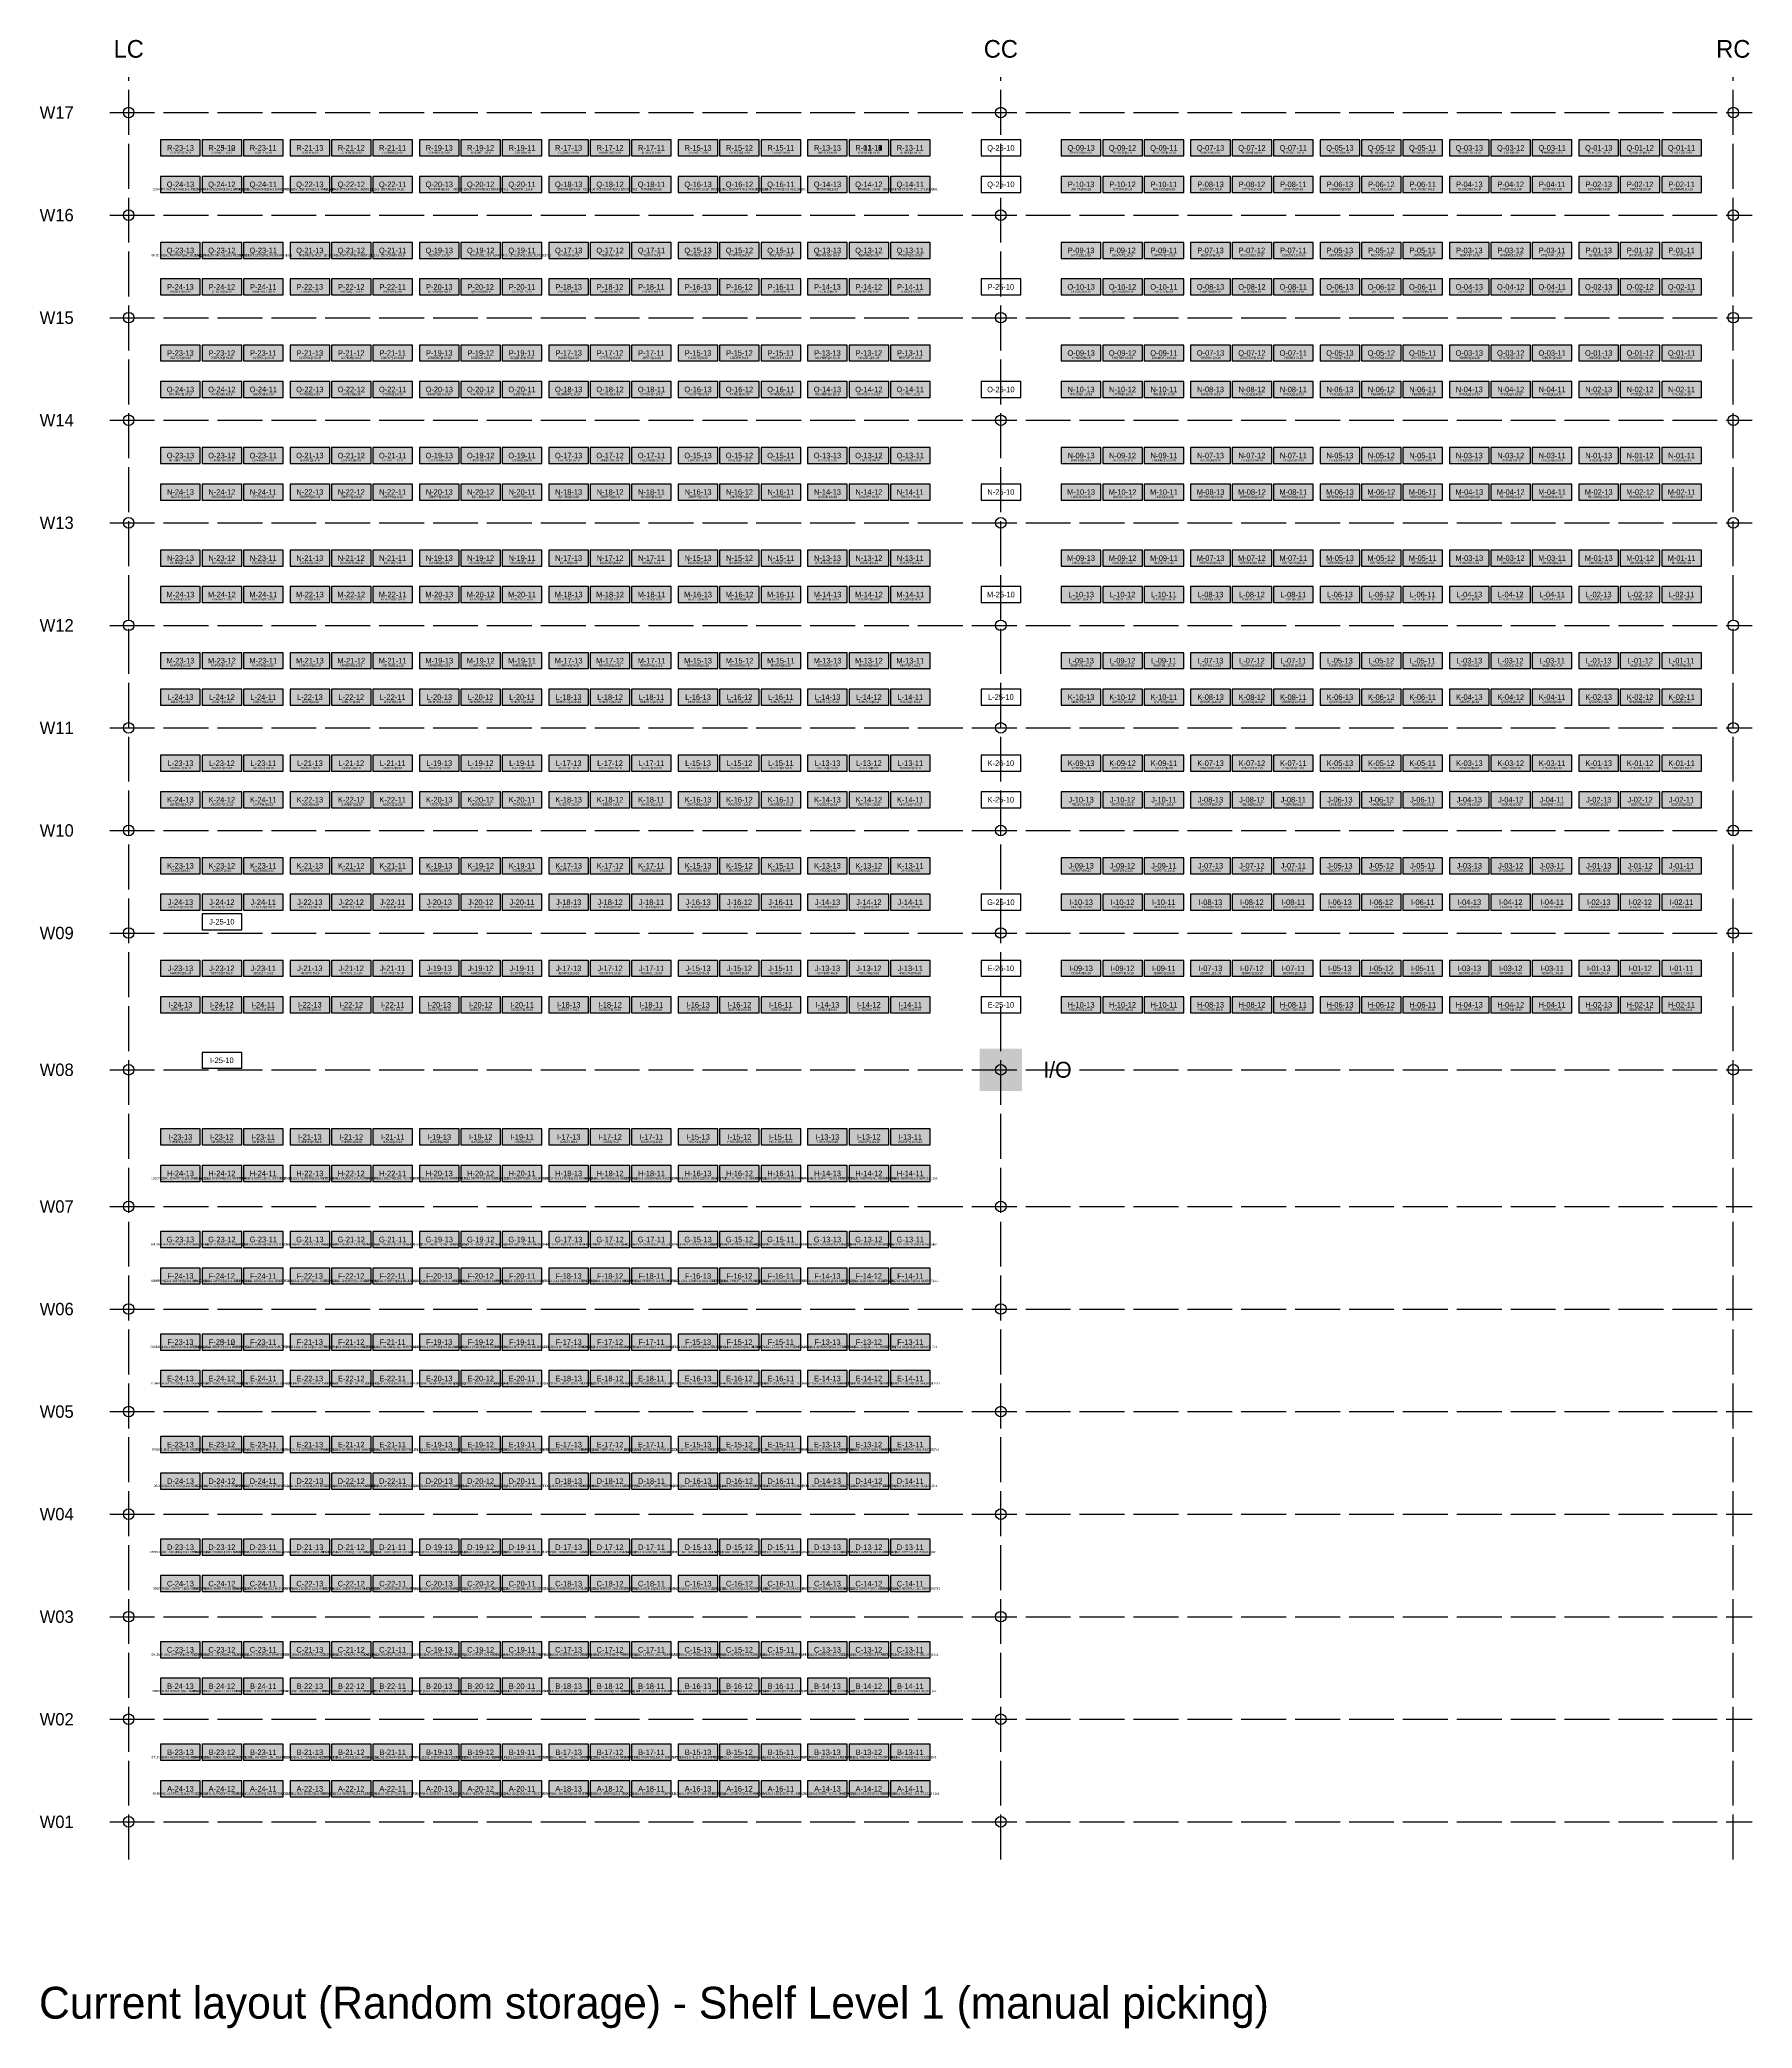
# Model space of a CAD drawing. Header units: metres. Extents: x 0 to 48.5, y -2.8 to 53.5.
import ezdxf
from ezdxf.enums import TextEntityAlignment as Align

# ---------------------------------------------------------------- set-up
doc = ezdxf.new("R2010")
doc.units = ezdxf.units.M
doc.linetypes.add('DASHED', pattern=[1.524, 1.27, -0.254])
for name, color, linetype in [('CROSS_AISLES', 4, 'Continuous'), ('IO_DEPOT', 3, 'Continuous'), ('LABELS', 7, 'Continuous'), ('RACK_L1', 7, 'Continuous'), ('STOCK_ONLY', 254, 'Continuous'), ('SUPPORT_POINTS', 8, 'Continuous'), ('TITLE', 7, 'Continuous'), ('WALKWAYS', 8, 'Continuous'), ('ZONE_A', 1, 'Continuous'), ('ZONE_B', 30, 'Continuous'), ('ZONE_C', 5, 'Continuous'), ('ZONE_N', 8, 'Continuous')]:
    doc.layers.add(name, color=color, linetype=linetype)

msp = doc.modelspace()

# ---------------------------------------------------------------- hatches: boundary and pattern name
at = {"layer": 'IO_DEPOT'}
msp.add_hatch(color=3, dxfattribs=at).paths.add_polyline_path([(26.604, 23.732), (27.804, 23.732), (27.804, 24.932), (26.604, 24.932)])
at = {"layer": 'STOCK_ONLY'}
for points in [[(3.439, 50.174), (4.561, 50.174), (4.561, 50.625), (3.439, 50.625)], [(4.61, 50.174), (5.732, 50.174), (5.732, 50.625), (4.61, 50.625)], [(5.781, 50.174), (6.904, 50.174), (6.904, 50.625), (5.781, 50.625)], [(7.099, 50.174), (8.221, 50.174), (8.221, 50.625), (7.099, 50.625)], [(8.27, 50.174), (9.392, 50.174), (9.392, 50.625), (8.27, 50.625)], [(9.441, 50.174), (10.564, 50.174), (10.564, 50.625), (9.441, 50.625)], [(10.759, 50.174), (11.881, 50.174), (11.881, 50.625), (10.759, 50.625)], [(11.93, 50.174), (13.052, 50.174), (13.052, 50.625), (11.93, 50.625)], [(13.101, 50.174), (14.224, 50.174), (14.224, 50.625), (13.101, 50.625)], [(14.419, 50.174), (15.541, 50.174), (15.541, 50.625), (14.419, 50.625)], [(15.59, 50.174), (16.712, 50.174), (16.712, 50.625), (15.59, 50.625)], [(16.761, 50.174), (17.884, 50.174), (17.884, 50.625), (16.761, 50.625)], [(18.079, 50.174), (19.201, 50.174), (19.201, 50.625), (18.079, 50.625)], [(19.25, 50.174), (20.372, 50.174), (20.372, 50.625), (19.25, 50.625)], [(20.421, 50.174), (21.544, 50.174), (21.544, 50.625), (20.421, 50.625)], [(21.739, 50.174), (22.861, 50.174), (22.861, 50.625), (21.739, 50.625)], [(24.081, 50.174), (25.204, 50.174), (25.204, 50.625), (24.081, 50.625)], [(30.084, 50.174), (31.206, 50.174), (31.206, 50.625), (30.084, 50.625)], [(32.572, 50.174), (33.695, 50.174), (33.695, 50.625), (32.572, 50.625)], [(33.744, 50.174), (34.866, 50.174), (34.866, 50.625), (33.744, 50.625)], [(34.915, 50.174), (36.037, 50.174), (36.037, 50.625), (34.915, 50.625)], [(36.232, 50.174), (37.355, 50.174), (37.355, 50.625), (36.232, 50.625)], [(37.404, 50.174), (38.526, 50.174), (38.526, 50.625), (37.404, 50.625)], [(38.575, 50.174), (39.697, 50.174), (39.697, 50.625), (38.575, 50.625)], [(39.892, 50.174), (41.015, 50.174), (41.015, 50.625), (39.892, 50.625)], [(43.552, 50.174), (44.675, 50.174), (44.675, 50.625), (43.552, 50.625)], [(44.724, 50.174), (45.846, 50.174), (45.846, 50.625), (44.724, 50.625)], [(45.895, 50.174), (47.017, 50.174), (47.017, 50.625), (45.895, 50.625)], [(4.61, 49.143), (5.732, 49.143), (5.732, 49.594), (4.61, 49.594)], [(5.781, 49.143), (6.904, 49.143), (6.904, 49.594), (5.781, 49.594)], [(7.099, 49.143), (8.221, 49.143), (8.221, 49.594), (7.099, 49.594)], [(9.441, 49.143), (10.564, 49.143), (10.564, 49.594), (9.441, 49.594)], [(10.759, 49.143), (11.881, 49.143), (11.881, 49.594), (10.759, 49.594)], [(11.93, 49.143), (13.052, 49.143), (13.052, 49.594), (11.93, 49.594)], [(13.101, 49.143), (14.224, 49.143), (14.224, 49.594), (13.101, 49.594)], [(15.59, 49.143), (16.712, 49.143), (16.712, 49.594), (15.59, 49.594)], [(16.761, 49.143), (17.884, 49.143), (17.884, 49.594), (16.761, 49.594)], [(20.421, 49.143), (21.544, 49.143), (21.544, 49.594), (20.421, 49.594)], [(21.739, 49.143), (22.861, 49.143), (22.861, 49.594), (21.739, 49.594)], [(22.91, 49.143), (24.032, 49.143), (24.032, 49.594), (22.91, 49.594)], [(28.912, 49.143), (30.035, 49.143), (30.035, 49.594), (28.912, 49.594)], [(30.084, 49.143), (31.206, 49.143), (31.206, 49.594), (30.084, 49.594)], [(31.255, 49.143), (32.377, 49.143), (32.377, 49.594), (31.255, 49.594)], [(33.744, 49.143), (34.866, 49.143), (34.866, 49.594), (33.744, 49.594)], [(34.915, 49.143), (36.037, 49.143), (36.037, 49.594), (34.915, 49.594)], [(36.232, 49.143), (37.355, 49.143), (37.355, 49.594), (36.232, 49.594)], [(41.064, 49.143), (42.186, 49.143), (42.186, 49.594), (41.064, 49.594)], [(42.235, 49.143), (43.357, 49.143), (43.357, 49.594), (42.235, 49.594)], [(44.724, 49.143), (45.846, 49.143), (45.846, 49.594), (44.724, 49.594)], [(45.895, 49.143), (47.017, 49.143), (47.017, 49.594), (45.895, 49.594)], [(3.439, 47.274), (4.561, 47.274), (4.561, 47.725), (3.439, 47.725)], [(5.781, 47.274), (6.904, 47.274), (6.904, 47.725), (5.781, 47.725)], [(7.099, 47.274), (8.221, 47.274), (8.221, 47.725), (7.099, 47.725)], [(9.441, 47.274), (10.564, 47.274), (10.564, 47.725), (9.441, 47.725)], [(10.759, 47.274), (11.881, 47.274), (11.881, 47.725), (10.759, 47.725)], [(11.93, 47.274), (13.052, 47.274), (13.052, 47.725), (11.93, 47.725)], [(13.101, 47.274), (14.224, 47.274), (14.224, 47.725), (13.101, 47.725)], [(15.59, 47.274), (16.712, 47.274), (16.712, 47.725), (15.59, 47.725)], [(16.761, 47.274), (17.884, 47.274), (17.884, 47.725), (16.761, 47.725)], [(19.25, 47.274), (20.372, 47.274), (20.372, 47.725), (19.25, 47.725)], [(22.91, 47.274), (24.032, 47.274), (24.032, 47.725), (22.91, 47.725)], [(28.912, 47.274), (30.035, 47.274), (30.035, 47.725), (28.912, 47.725)], [(30.084, 47.274), (31.206, 47.274), (31.206, 47.725), (30.084, 47.725)], [(32.572, 47.274), (33.695, 47.274), (33.695, 47.725), (32.572, 47.725)], [(34.915, 47.274), (36.037, 47.274), (36.037, 47.725), (34.915, 47.725)], [(37.404, 47.274), (38.526, 47.274), (38.526, 47.725), (37.404, 47.725)], [(38.575, 47.274), (39.697, 47.274), (39.697, 47.725), (38.575, 47.725)], [(39.892, 47.274), (41.015, 47.274), (41.015, 47.725), (39.892, 47.725)], [(41.064, 47.274), (42.186, 47.274), (42.186, 47.725), (41.064, 47.725)], [(42.235, 47.274), (43.357, 47.274), (43.357, 47.725), (42.235, 47.725)], [(43.552, 47.274), (44.675, 47.274), (44.675, 47.725), (43.552, 47.725)], [(44.724, 47.274), (45.846, 47.274), (45.846, 47.725), (44.724, 47.725)], [(45.895, 47.274), (47.017, 47.274), (47.017, 47.725), (45.895, 47.725)], [(3.439, 46.243), (4.561, 46.243), (4.561, 46.694), (3.439, 46.694)], [(4.61, 46.243), (5.732, 46.243), (5.732, 46.694), (4.61, 46.694)], [(5.781, 46.243), (6.904, 46.243), (6.904, 46.694), (5.781, 46.694)], [(7.099, 46.243), (8.221, 46.243), (8.221, 46.694), (7.099, 46.694)], [(8.27, 46.243), (9.392, 46.243), (9.392, 46.694), (8.27, 46.694)], [(9.441, 46.243), (10.564, 46.243), (10.564, 46.694), (9.441, 46.694)], [(11.93, 46.243), (13.052, 46.243), (13.052, 46.694), (11.93, 46.694)], [(13.101, 46.243), (14.224, 46.243), (14.224, 46.694), (13.101, 46.694)], [(14.419, 46.243), (15.541, 46.243), (15.541, 46.694), (14.419, 46.694)], [(15.59, 46.243), (16.712, 46.243), (16.712, 46.694), (15.59, 46.694)], [(16.761, 46.243), (17.884, 46.243), (17.884, 46.694), (16.761, 46.694)], [(18.079, 46.243), (19.201, 46.243), (19.201, 46.694), (18.079, 46.694)], [(19.25, 46.243), (20.372, 46.243), (20.372, 46.694), (19.25, 46.694)], [(20.421, 46.243), (21.544, 46.243), (21.544, 46.694), (20.421, 46.694)], [(21.739, 46.243), (22.861, 46.243), (22.861, 46.694), (21.739, 46.694)], [(22.91, 46.243), (24.032, 46.243), (24.032, 46.694), (22.91, 46.694)], [(24.081, 46.243), (25.204, 46.243), (25.204, 46.694), (24.081, 46.694)], [(28.912, 46.243), (30.035, 46.243), (30.035, 46.694), (28.912, 46.694)], [(30.084, 46.243), (31.206, 46.243), (31.206, 46.694), (30.084, 46.694)], [(31.255, 46.243), (32.377, 46.243), (32.377, 46.694), (31.255, 46.694)], [(32.572, 46.243), (33.695, 46.243), (33.695, 46.694), (32.572, 46.694)], [(33.744, 46.243), (34.866, 46.243), (34.866, 46.694), (33.744, 46.694)], [(36.232, 46.243), (37.355, 46.243), (37.355, 46.694), (36.232, 46.694)], [(37.404, 46.243), (38.526, 46.243), (38.526, 46.694), (37.404, 46.694)], [(38.575, 46.243), (39.697, 46.243), (39.697, 46.694), (38.575, 46.694)], [(39.892, 46.243), (41.015, 46.243), (41.015, 46.694), (39.892, 46.694)], [(41.064, 46.243), (42.186, 46.243), (42.186, 46.694), (41.064, 46.694)], [(42.235, 46.243), (43.357, 46.243), (43.357, 46.694), (42.235, 46.694)], [(43.552, 46.243), (44.675, 46.243), (44.675, 46.694), (43.552, 46.694)], [(44.724, 46.243), (45.846, 46.243), (45.846, 46.694), (44.724, 46.694)], [(3.439, 44.374), (4.561, 44.374), (4.561, 44.825), (3.439, 44.825)], [(4.61, 44.374), (5.732, 44.374), (5.732, 44.825), (4.61, 44.825)], [(5.781, 44.374), (6.904, 44.374), (6.904, 44.825), (5.781, 44.825)], [(8.27, 44.374), (9.392, 44.374), (9.392, 44.825), (8.27, 44.825)], [(11.93, 44.374), (13.052, 44.374), (13.052, 44.825), (11.93, 44.825)], [(14.419, 44.374), (15.541, 44.374), (15.541, 44.825), (14.419, 44.825)], [(16.761, 44.374), (17.884, 44.374), (17.884, 44.825), (16.761, 44.825)], [(18.079, 44.374), (19.201, 44.374), (19.201, 44.825), (18.079, 44.825)], [(19.25, 44.374), (20.372, 44.374), (20.372, 44.825), (19.25, 44.825)], [(21.739, 44.374), (22.861, 44.374), (22.861, 44.825), (21.739, 44.825)], [(22.91, 44.374), (24.032, 44.374), (24.032, 44.825), (22.91, 44.825)], [(30.084, 44.374), (31.206, 44.374), (31.206, 44.825), (30.084, 44.825)], [(34.915, 44.374), (36.037, 44.374), (36.037, 44.825), (34.915, 44.825)], [(36.232, 44.374), (37.355, 44.374), (37.355, 44.825), (36.232, 44.825)], [(37.404, 44.374), (38.526, 44.374), (38.526, 44.825), (37.404, 44.825)], [(38.575, 44.374), (39.697, 44.374), (39.697, 44.825), (38.575, 44.825)], [(39.892, 44.374), (41.015, 44.374), (41.015, 44.825), (39.892, 44.825)], [(42.235, 44.374), (43.357, 44.374), (43.357, 44.825), (42.235, 44.825)], [(44.724, 44.374), (45.846, 44.374), (45.846, 44.825), (44.724, 44.825)], [(45.895, 44.374), (47.017, 44.374), (47.017, 44.825), (45.895, 44.825)], [(3.439, 43.343), (4.561, 43.343), (4.561, 43.794), (3.439, 43.794)], [(5.781, 43.343), (6.904, 43.343), (6.904, 43.794), (5.781, 43.794)], [(7.099, 43.343), (8.221, 43.343), (8.221, 43.794), (7.099, 43.794)], [(8.27, 43.343), (9.392, 43.343), (9.392, 43.794), (8.27, 43.794)], [(9.441, 43.343), (10.564, 43.343), (10.564, 43.794), (9.441, 43.794)], [(11.93, 43.343), (13.052, 43.343), (13.052, 43.794), (11.93, 43.794)], [(13.101, 43.343), (14.224, 43.343), (14.224, 43.794), (13.101, 43.794)], [(14.419, 43.343), (15.541, 43.343), (15.541, 43.794), (14.419, 43.794)], [(15.59, 43.343), (16.712, 43.343), (16.712, 43.794), (15.59, 43.794)], [(19.25, 43.343), (20.372, 43.343), (20.372, 43.794), (19.25, 43.794)], [(20.421, 43.343), (21.544, 43.343), (21.544, 43.794), (20.421, 43.794)], [(24.081, 43.343), (25.204, 43.343), (25.204, 43.794), (24.081, 43.794)], [(30.084, 43.343), (31.206, 43.343), (31.206, 43.794), (30.084, 43.794)], [(33.744, 43.343), (34.866, 43.343), (34.866, 43.794), (33.744, 43.794)], [(34.915, 43.343), (36.037, 43.343), (36.037, 43.794), (34.915, 43.794)], [(36.232, 43.343), (37.355, 43.343), (37.355, 43.794), (36.232, 43.794)], [(37.404, 43.343), (38.526, 43.343), (38.526, 43.794), (37.404, 43.794)], [(39.892, 43.343), (41.015, 43.343), (41.015, 43.794), (39.892, 43.794)], [(41.064, 43.343), (42.186, 43.343), (42.186, 43.794), (41.064, 43.794)], [(42.235, 43.343), (43.357, 43.343), (43.357, 43.794), (42.235, 43.794)], [(43.552, 43.343), (44.675, 43.343), (44.675, 43.794), (43.552, 43.794)], [(44.724, 43.343), (45.846, 43.343), (45.846, 43.794), (44.724, 43.794)], [(45.895, 43.343), (47.017, 43.343), (47.017, 43.794), (45.895, 43.794)], [(5.781, 41.474), (6.904, 41.474), (6.904, 41.925), (5.781, 41.925)], [(7.099, 41.474), (8.221, 41.474), (8.221, 41.925), (7.099, 41.925)], [(8.27, 41.474), (9.392, 41.474), (9.392, 41.925), (8.27, 41.925)], [(9.441, 41.474), (10.564, 41.474), (10.564, 41.925), (9.441, 41.925)], [(10.759, 41.474), (11.881, 41.474), (11.881, 41.925), (10.759, 41.925)], [(11.93, 41.474), (13.052, 41.474), (13.052, 41.925), (11.93, 41.925)], [(13.101, 41.474), (14.224, 41.474), (14.224, 41.925), (13.101, 41.925)], [(14.419, 41.474), (15.541, 41.474), (15.541, 41.925), (14.419, 41.925)], [(18.079, 41.474), (19.201, 41.474), (19.201, 41.925), (18.079, 41.925)], [(19.25, 41.474), (20.372, 41.474), (20.372, 41.925), (19.25, 41.925)], [(20.421, 41.474), (21.544, 41.474), (21.544, 41.925), (20.421, 41.925)], [(22.91, 41.474), (24.032, 41.474), (24.032, 41.925), (22.91, 41.925)], [(28.912, 41.474), (30.035, 41.474), (30.035, 41.925), (28.912, 41.925)], [(30.084, 41.474), (31.206, 41.474), (31.206, 41.925), (30.084, 41.925)], [(32.572, 41.474), (33.695, 41.474), (33.695, 41.925), (32.572, 41.925)], [(33.744, 41.474), (34.866, 41.474), (34.866, 41.925), (33.744, 41.925)], [(34.915, 41.474), (36.037, 41.474), (36.037, 41.925), (34.915, 41.925)], [(36.232, 41.474), (37.355, 41.474), (37.355, 41.925), (36.232, 41.925)], [(37.404, 41.474), (38.526, 41.474), (38.526, 41.925), (37.404, 41.925)], [(38.575, 41.474), (39.697, 41.474), (39.697, 41.925), (38.575, 41.925)], [(41.064, 41.474), (42.186, 41.474), (42.186, 41.925), (41.064, 41.925)], [(42.235, 41.474), (43.357, 41.474), (43.357, 41.925), (42.235, 41.925)], [(43.552, 41.474), (44.675, 41.474), (44.675, 41.925), (43.552, 41.925)], [(44.724, 41.474), (45.846, 41.474), (45.846, 41.925), (44.724, 41.925)], [(45.895, 41.474), (47.017, 41.474), (47.017, 41.925), (45.895, 41.925)], [(3.439, 40.443), (4.561, 40.443), (4.561, 40.894), (3.439, 40.894)], [(4.61, 40.443), (5.732, 40.443), (5.732, 40.894), (4.61, 40.894)], [(7.099, 40.443), (8.221, 40.443), (8.221, 40.894), (7.099, 40.894)], [(8.27, 40.443), (9.392, 40.443), (9.392, 40.894), (8.27, 40.894)], [(9.441, 40.443), (10.564, 40.443), (10.564, 40.894), (9.441, 40.894)], [(10.759, 40.443), (11.881, 40.443), (11.881, 40.894), (10.759, 40.894)], [(11.93, 40.443), (13.052, 40.443), (13.052, 40.894), (11.93, 40.894)], [(13.101, 40.443), (14.224, 40.443), (14.224, 40.894), (13.101, 40.894)], [(14.419, 40.443), (15.541, 40.443), (15.541, 40.894), (14.419, 40.894)], [(15.59, 40.443), (16.712, 40.443), (16.712, 40.894), (15.59, 40.894)], [(18.079, 40.443), (19.201, 40.443), (19.201, 40.894), (18.079, 40.894)], [(19.25, 40.443), (20.372, 40.443), (20.372, 40.894), (19.25, 40.894)], [(20.421, 40.443), (21.544, 40.443), (21.544, 40.894), (20.421, 40.894)], [(21.739, 40.443), (22.861, 40.443), (22.861, 40.894), (21.739, 40.894)], [(22.91, 40.443), (24.032, 40.443), (24.032, 40.894), (22.91, 40.894)], [(24.081, 40.443), (25.204, 40.443), (25.204, 40.894), (24.081, 40.894)], [(30.084, 40.443), (31.206, 40.443), (31.206, 40.894), (30.084, 40.894)], [(31.255, 40.443), (32.377, 40.443), (32.377, 40.894), (31.255, 40.894)], [(33.744, 40.443), (34.866, 40.443), (34.866, 40.894), (33.744, 40.894)], [(34.915, 40.443), (36.037, 40.443), (36.037, 40.894), (34.915, 40.894)], [(37.404, 40.443), (38.526, 40.443), (38.526, 40.894), (37.404, 40.894)], [(38.575, 40.443), (39.697, 40.443), (39.697, 40.894), (38.575, 40.894)], [(39.892, 40.443), (41.015, 40.443), (41.015, 40.894), (39.892, 40.894)], [(41.064, 40.443), (42.186, 40.443), (42.186, 40.894), (41.064, 40.894)], [(42.235, 40.443), (43.357, 40.443), (43.357, 40.894), (42.235, 40.894)], [(43.552, 40.443), (44.675, 40.443), (44.675, 40.894), (43.552, 40.894)], [(44.724, 40.443), (45.846, 40.443), (45.846, 40.894), (44.724, 40.894)], [(45.895, 40.443), (47.017, 40.443), (47.017, 40.894), (45.895, 40.894)], [(3.439, 38.574), (4.561, 38.574), (4.561, 39.025), (3.439, 39.025)], [(4.61, 38.574), (5.732, 38.574), (5.732, 39.025), (4.61, 39.025)], [(7.099, 38.574), (8.221, 38.574), (8.221, 39.025), (7.099, 39.025)], [(8.27, 38.574), (9.392, 38.574), (9.392, 39.025), (8.27, 39.025)], [(9.441, 38.574), (10.564, 38.574), (10.564, 39.025), (9.441, 39.025)], [(10.759, 38.574), (11.881, 38.574), (11.881, 39.025), (10.759, 39.025)], [(11.93, 38.574), (13.052, 38.574), (13.052, 39.025), (11.93, 39.025)], [(14.419, 38.574), (15.541, 38.574), (15.541, 39.025), (14.419, 39.025)], [(15.59, 38.574), (16.712, 38.574), (16.712, 39.025), (15.59, 39.025)], [(16.761, 38.574), (17.884, 38.574), (17.884, 39.025), (16.761, 39.025)], [(18.079, 38.574), (19.201, 38.574), (19.201, 39.025), (18.079, 39.025)], [(19.25, 38.574), (20.372, 38.574), (20.372, 39.025), (19.25, 39.025)], [(24.081, 38.574), (25.204, 38.574), (25.204, 39.025), (24.081, 39.025)], [(28.912, 38.574), (30.035, 38.574), (30.035, 39.025), (28.912, 39.025)], [(30.084, 38.574), (31.206, 38.574), (31.206, 39.025), (30.084, 39.025)], [(31.255, 38.574), (32.377, 38.574), (32.377, 39.025), (31.255, 39.025)], [(32.572, 38.574), (33.695, 38.574), (33.695, 39.025), (32.572, 39.025)], [(33.744, 38.574), (34.866, 38.574), (34.866, 39.025), (33.744, 39.025)], [(36.232, 38.574), (37.355, 38.574), (37.355, 39.025), (36.232, 39.025)], [(37.404, 38.574), (38.526, 38.574), (38.526, 39.025), (37.404, 39.025)], [(38.575, 38.574), (39.697, 38.574), (39.697, 39.025), (38.575, 39.025)], [(39.892, 38.574), (41.015, 38.574), (41.015, 39.025), (39.892, 39.025)], [(41.064, 38.574), (42.186, 38.574), (42.186, 39.025), (41.064, 39.025)], [(42.235, 38.574), (43.357, 38.574), (43.357, 39.025), (42.235, 39.025)], [(43.552, 38.574), (44.675, 38.574), (44.675, 39.025), (43.552, 39.025)], [(44.724, 38.574), (45.846, 38.574), (45.846, 39.025), (44.724, 39.025)], [(3.439, 37.543), (4.561, 37.543), (4.561, 37.994), (3.439, 37.994)], [(4.61, 37.543), (5.732, 37.543), (5.732, 37.994), (4.61, 37.994)], [(8.27, 37.543), (9.392, 37.543), (9.392, 37.994), (8.27, 37.994)], [(11.93, 37.543), (13.052, 37.543), (13.052, 37.994), (11.93, 37.994)], [(15.59, 37.543), (16.712, 37.543), (16.712, 37.994), (15.59, 37.994)], [(16.761, 37.543), (17.884, 37.543), (17.884, 37.994), (16.761, 37.994)], [(24.081, 37.543), (25.204, 37.543), (25.204, 37.994), (24.081, 37.994)], [(30.084, 37.543), (31.206, 37.543), (31.206, 37.994), (30.084, 37.994)], [(32.572, 37.543), (33.695, 37.543), (33.695, 37.994), (32.572, 37.994)], [(33.744, 37.543), (34.866, 37.543), (34.866, 37.994), (33.744, 37.994)], [(34.915, 37.543), (36.037, 37.543), (36.037, 37.994), (34.915, 37.994)], [(37.404, 37.543), (38.526, 37.543), (38.526, 37.994), (37.404, 37.994)], [(42.235, 37.543), (43.357, 37.543), (43.357, 37.994), (42.235, 37.994)], [(44.724, 37.543), (45.846, 37.543), (45.846, 37.994), (44.724, 37.994)], [(45.895, 37.543), (47.017, 37.543), (47.017, 37.994), (45.895, 37.994)], [(3.439, 35.674), (4.561, 35.674), (4.561, 36.125), (3.439, 36.125)], [(7.099, 35.674), (8.221, 35.674), (8.221, 36.125), (7.099, 36.125)], [(8.27, 35.674), (9.392, 35.674), (9.392, 36.125), (8.27, 36.125)], [(9.441, 35.674), (10.564, 35.674), (10.564, 36.125), (9.441, 36.125)], [(10.759, 35.674), (11.881, 35.674), (11.881, 36.125), (10.759, 36.125)], [(11.93, 35.674), (13.052, 35.674), (13.052, 36.125), (11.93, 36.125)], [(13.101, 35.674), (14.224, 35.674), (14.224, 36.125), (13.101, 36.125)], [(14.419, 35.674), (15.541, 35.674), (15.541, 36.125), (14.419, 36.125)], [(15.59, 35.674), (16.712, 35.674), (16.712, 36.125), (15.59, 36.125)], [(16.761, 35.674), (17.884, 35.674), (17.884, 36.125), (16.761, 36.125)], [(19.25, 35.674), (20.372, 35.674), (20.372, 36.125), (19.25, 36.125)], [(21.739, 35.674), (22.861, 35.674), (22.861, 36.125), (21.739, 36.125)], [(22.91, 35.674), (24.032, 35.674), (24.032, 36.125), (22.91, 36.125)], [(28.912, 35.674), (30.035, 35.674), (30.035, 36.125), (28.912, 36.125)], [(31.255, 35.674), (32.377, 35.674), (32.377, 36.125), (31.255, 36.125)], [(32.572, 35.674), (33.695, 35.674), (33.695, 36.125), (32.572, 36.125)], [(33.744, 35.674), (34.866, 35.674), (34.866, 36.125), (33.744, 36.125)], [(37.404, 35.674), (38.526, 35.674), (38.526, 36.125), (37.404, 36.125)], [(39.892, 35.674), (41.015, 35.674), (41.015, 36.125), (39.892, 36.125)], [(41.064, 35.674), (42.186, 35.674), (42.186, 36.125), (41.064, 36.125)], [(42.235, 35.674), (43.357, 35.674), (43.357, 36.125), (42.235, 36.125)], [(44.724, 35.674), (45.846, 35.674), (45.846, 36.125), (44.724, 36.125)], [(45.895, 35.674), (47.017, 35.674), (47.017, 36.125), (45.895, 36.125)], [(3.439, 34.643), (4.561, 34.643), (4.561, 35.094), (3.439, 35.094)], [(4.61, 34.643), (5.732, 34.643), (5.732, 35.094), (4.61, 35.094)], [(7.099, 34.643), (8.221, 34.643), (8.221, 35.094), (7.099, 35.094)], [(8.27, 34.643), (9.392, 34.643), (9.392, 35.094), (8.27, 35.094)], [(10.759, 34.643), (11.881, 34.643), (11.881, 35.094), (10.759, 35.094)], [(11.93, 34.643), (13.052, 34.643), (13.052, 35.094), (11.93, 35.094)], [(13.101, 34.643), (14.224, 34.643), (14.224, 35.094), (13.101, 35.094)], [(16.761, 34.643), (17.884, 34.643), (17.884, 35.094), (16.761, 35.094)], [(18.079, 34.643), (19.201, 34.643), (19.201, 35.094), (18.079, 35.094)], [(30.084, 34.643), (31.206, 34.643), (31.206, 35.094), (30.084, 35.094)], [(31.255, 34.643), (32.377, 34.643), (32.377, 35.094), (31.255, 35.094)], [(32.572, 34.643), (33.695, 34.643), (33.695, 35.094), (32.572, 35.094)], [(33.744, 34.643), (34.866, 34.643), (34.866, 35.094), (33.744, 35.094)], [(36.232, 34.643), (37.355, 34.643), (37.355, 35.094), (36.232, 35.094)], [(37.404, 34.643), (38.526, 34.643), (38.526, 35.094), (37.404, 35.094)], [(38.575, 34.643), (39.697, 34.643), (39.697, 35.094), (38.575, 35.094)], [(39.892, 34.643), (41.015, 34.643), (41.015, 35.094), (39.892, 35.094)], [(41.064, 34.643), (42.186, 34.643), (42.186, 35.094), (41.064, 35.094)], [(42.235, 34.643), (43.357, 34.643), (43.357, 35.094), (42.235, 35.094)], [(43.552, 34.643), (44.675, 34.643), (44.675, 35.094), (43.552, 35.094)], [(44.724, 34.643), (45.846, 34.643), (45.846, 35.094), (44.724, 35.094)], [(45.895, 34.643), (47.017, 34.643), (47.017, 35.094), (45.895, 35.094)], [(3.439, 32.775), (4.561, 32.775), (4.561, 33.226), (3.439, 33.226)], [(4.61, 32.775), (5.732, 32.775), (5.732, 33.226), (4.61, 33.226)], [(5.781, 32.775), (6.904, 32.775), (6.904, 33.226), (5.781, 33.226)], [(7.099, 32.775), (8.221, 32.775), (8.221, 33.226), (7.099, 33.226)], [(8.27, 32.775), (9.392, 32.775), (9.392, 33.226), (8.27, 33.226)], [(9.441, 32.775), (10.564, 32.775), (10.564, 33.226), (9.441, 33.226)], [(11.93, 32.775), (13.052, 32.775), (13.052, 33.226), (11.93, 33.226)], [(14.419, 32.775), (15.541, 32.775), (15.541, 33.226), (14.419, 33.226)], [(24.081, 32.775), (25.204, 32.775), (25.204, 33.226), (24.081, 33.226)], [(31.255, 32.775), (32.377, 32.775), (32.377, 33.226), (31.255, 33.226)], [(32.572, 32.775), (33.695, 32.775), (33.695, 33.226), (32.572, 33.226)], [(34.915, 32.775), (36.037, 32.775), (36.037, 33.226), (34.915, 33.226)], [(36.232, 32.775), (37.355, 32.775), (37.355, 33.226), (36.232, 33.226)], [(37.404, 32.775), (38.526, 32.775), (38.526, 33.226), (37.404, 33.226)], [(38.575, 32.775), (39.697, 32.775), (39.697, 33.226), (38.575, 33.226)], [(39.892, 32.775), (41.015, 32.775), (41.015, 33.226), (39.892, 33.226)], [(41.064, 32.775), (42.186, 32.775), (42.186, 33.226), (41.064, 33.226)], [(42.235, 32.775), (43.357, 32.775), (43.357, 33.226), (42.235, 33.226)], [(43.552, 32.775), (44.675, 32.775), (44.675, 33.226), (43.552, 33.226)], [(44.724, 32.775), (45.846, 32.775), (45.846, 33.226), (44.724, 33.226)], [(3.439, 31.743), (4.561, 31.743), (4.561, 32.194), (3.439, 32.194)], [(5.781, 31.743), (6.904, 31.743), (6.904, 32.194), (5.781, 32.194)], [(7.099, 31.743), (8.221, 31.743), (8.221, 32.194), (7.099, 32.194)], [(8.27, 31.743), (9.392, 31.743), (9.392, 32.194), (8.27, 32.194)], [(10.759, 31.743), (11.881, 31.743), (11.881, 32.194), (10.759, 32.194)], [(11.93, 31.743), (13.052, 31.743), (13.052, 32.194), (11.93, 32.194)], [(14.419, 31.743), (15.541, 31.743), (15.541, 32.194), (14.419, 32.194)], [(15.59, 31.743), (16.712, 31.743), (16.712, 32.194), (15.59, 32.194)], [(16.761, 31.743), (17.884, 31.743), (17.884, 32.194), (16.761, 32.194)], [(18.079, 31.743), (19.201, 31.743), (19.201, 32.194), (18.079, 32.194)], [(34.915, 31.743), (36.037, 31.743), (36.037, 32.194), (34.915, 32.194)], [(37.404, 31.743), (38.526, 31.743), (38.526, 32.194), (37.404, 32.194)], [(41.064, 31.743), (42.186, 31.743), (42.186, 32.194), (41.064, 32.194)], [(43.552, 31.743), (44.675, 31.743), (44.675, 32.194), (43.552, 32.194)], [(44.724, 31.743), (45.846, 31.743), (45.846, 32.194), (44.724, 32.194)], [(45.895, 31.743), (47.017, 31.743), (47.017, 32.194), (45.895, 32.194)], [(3.439, 29.874), (4.561, 29.874), (4.561, 30.325), (3.439, 30.325)], [(4.61, 29.874), (5.732, 29.874), (5.732, 30.325), (4.61, 30.325)], [(5.781, 29.874), (6.904, 29.874), (6.904, 30.325), (5.781, 30.325)], [(7.099, 29.874), (8.221, 29.874), (8.221, 30.325), (7.099, 30.325)], [(8.27, 29.874), (9.392, 29.874), (9.392, 30.325), (8.27, 30.325)], [(9.441, 29.874), (10.564, 29.874), (10.564, 30.325), (9.441, 30.325)], [(10.759, 29.874), (11.881, 29.874), (11.881, 30.325), (10.759, 30.325)], [(11.93, 29.874), (13.052, 29.874), (13.052, 30.325), (11.93, 30.325)], [(13.101, 29.874), (14.224, 29.874), (14.224, 30.325), (13.101, 30.325)], [(15.59, 29.874), (16.712, 29.874), (16.712, 30.325), (15.59, 30.325)], [(16.761, 29.874), (17.884, 29.874), (17.884, 30.325), (16.761, 30.325)], [(19.25, 29.874), (20.372, 29.874), (20.372, 30.325), (19.25, 30.325)], [(24.081, 29.874), (25.204, 29.874), (25.204, 30.325), (24.081, 30.325)], [(31.255, 29.874), (32.377, 29.874), (32.377, 30.325), (31.255, 30.325)], [(33.744, 29.874), (34.866, 29.874), (34.866, 30.325), (33.744, 30.325)], [(37.404, 29.874), (38.526, 29.874), (38.526, 30.325), (37.404, 30.325)], [(38.575, 29.874), (39.697, 29.874), (39.697, 30.325), (38.575, 30.325)], [(41.064, 29.874), (42.186, 29.874), (42.186, 30.325), (41.064, 30.325)], [(42.235, 29.874), (43.357, 29.874), (43.357, 30.325), (42.235, 30.325)], [(43.552, 29.874), (44.675, 29.874), (44.675, 30.325), (43.552, 30.325)], [(44.724, 29.874), (45.846, 29.874), (45.846, 30.325), (44.724, 30.325)], [(45.895, 29.874), (47.017, 29.874), (47.017, 30.325), (45.895, 30.325)], [(5.781, 28.843), (6.904, 28.843), (6.904, 29.294), (5.781, 29.294)], [(7.099, 28.843), (8.221, 28.843), (8.221, 29.294), (7.099, 29.294)], [(8.27, 28.843), (9.392, 28.843), (9.392, 29.294), (8.27, 29.294)], [(10.759, 28.843), (11.881, 28.843), (11.881, 29.294), (10.759, 29.294)], [(16.761, 28.843), (17.884, 28.843), (17.884, 29.294), (16.761, 29.294)], [(34.915, 28.843), (36.037, 28.843), (36.037, 29.294), (34.915, 29.294)], [(39.892, 28.843), (41.015, 28.843), (41.015, 29.294), (39.892, 29.294)], [(41.064, 28.843), (42.186, 28.843), (42.186, 29.294), (41.064, 29.294)], [(42.235, 28.843), (43.357, 28.843), (43.357, 29.294), (42.235, 29.294)], [(44.724, 28.843), (45.846, 28.843), (45.846, 29.294), (44.724, 29.294)], [(45.895, 28.843), (47.017, 28.843), (47.017, 29.294), (45.895, 29.294)], [(3.439, 26.974), (4.561, 26.974), (4.561, 27.425), (3.439, 27.425)], [(4.61, 26.974), (5.732, 26.974), (5.732, 27.425), (4.61, 27.425)], [(7.099, 26.974), (8.221, 26.974), (8.221, 27.425), (7.099, 27.425)], [(8.27, 26.974), (9.392, 26.974), (9.392, 27.425), (8.27, 27.425)], [(14.419, 26.974), (15.541, 26.974), (15.541, 27.425), (14.419, 27.425)], [(16.761, 26.974), (17.884, 26.974), (17.884, 27.425), (16.761, 27.425)], [(33.744, 26.974), (34.866, 26.974), (34.866, 27.425), (33.744, 27.425)], [(34.915, 26.974), (36.037, 26.974), (36.037, 27.425), (34.915, 27.425)], [(38.575, 26.974), (39.697, 26.974), (39.697, 27.425), (38.575, 27.425)], [(39.892, 26.974), (41.015, 26.974), (41.015, 27.425), (39.892, 27.425)], [(41.064, 26.974), (42.186, 26.974), (42.186, 27.425), (41.064, 27.425)], [(42.235, 26.974), (43.357, 26.974), (43.357, 27.425), (42.235, 27.425)], [(43.552, 26.974), (44.675, 26.974), (44.675, 27.425), (43.552, 27.425)], [(44.724, 26.974), (45.846, 26.974), (45.846, 27.425), (44.724, 27.425)], [(3.439, 25.943), (4.561, 25.943), (4.561, 26.394), (3.439, 26.394)], [(7.099, 25.943), (8.221, 25.943), (8.221, 26.394), (7.099, 26.394)], [(8.27, 25.943), (9.392, 25.943), (9.392, 26.394), (8.27, 26.394)], [(31.255, 25.943), (32.377, 25.943), (32.377, 26.394), (31.255, 26.394)], [(34.915, 25.943), (36.037, 25.943), (36.037, 26.394), (34.915, 26.394)], [(42.235, 25.943), (43.357, 25.943), (43.357, 26.394), (42.235, 26.394)], [(45.895, 25.943), (47.017, 25.943), (47.017, 26.394), (45.895, 26.394)], [(3.439, 22.206), (4.561, 22.206), (4.561, 22.657), (3.439, 22.657)], [(4.61, 22.206), (5.732, 22.206), (5.732, 22.657), (4.61, 22.657)], [(5.781, 22.206), (6.904, 22.206), (6.904, 22.657), (5.781, 22.657)], [(8.27, 22.206), (9.392, 22.206), (9.392, 22.657), (8.27, 22.657)], [(9.441, 22.206), (10.564, 22.206), (10.564, 22.657), (9.441, 22.657)], [(10.759, 22.206), (11.881, 22.206), (11.881, 22.657), (10.759, 22.657)], [(13.101, 22.206), (14.224, 22.206), (14.224, 22.657), (13.101, 22.657)], [(15.59, 22.206), (16.712, 22.206), (16.712, 22.657), (15.59, 22.657)], [(16.761, 22.206), (17.884, 22.206), (17.884, 22.657), (16.761, 22.657)], [(5.781, 21.174), (6.904, 21.174), (6.904, 21.625), (5.781, 21.625)], [(3.439, 19.306), (4.561, 19.306), (4.561, 19.757), (3.439, 19.757)], [(3.439, 18.274), (4.561, 18.274), (4.561, 18.726), (3.439, 18.726)], [(5.781, 18.274), (6.904, 18.274), (6.904, 18.726), (5.781, 18.726)], [(8.27, 16.406), (9.392, 16.406), (9.392, 16.857), (8.27, 16.857)], [(4.61, 15.374), (5.732, 15.374), (5.732, 15.825), (4.61, 15.825)], [(5.781, 15.374), (6.904, 15.374), (6.904, 15.825), (5.781, 15.825)], [(8.27, 15.374), (9.392, 15.374), (9.392, 15.825), (8.27, 15.825)], [(3.439, 13.506), (4.561, 13.506), (4.561, 13.957), (3.439, 13.957)], [(4.61, 13.506), (5.732, 13.506), (5.732, 13.957), (4.61, 13.957)], [(5.781, 13.506), (6.904, 13.506), (6.904, 13.957), (5.781, 13.957)], [(7.099, 13.506), (8.221, 13.506), (8.221, 13.957), (7.099, 13.957)], [(3.439, 12.474), (4.561, 12.474), (4.561, 12.925), (3.439, 12.925)], [(4.61, 12.474), (5.732, 12.474), (5.732, 12.925), (4.61, 12.925)], [(5.781, 12.474), (6.904, 12.474), (6.904, 12.925), (5.781, 12.925)], [(8.27, 12.474), (9.392, 12.474), (9.392, 12.925), (8.27, 12.925)], [(9.441, 12.474), (10.564, 12.474), (10.564, 12.925), (9.441, 12.925)], [(10.759, 12.474), (11.881, 12.474), (11.881, 12.925), (10.759, 12.925)], [(15.59, 12.474), (16.712, 12.474), (16.712, 12.925), (15.59, 12.925)], [(3.439, 10.606), (4.561, 10.606), (4.561, 11.057), (3.439, 11.057)], [(4.61, 10.606), (5.732, 10.606), (5.732, 11.057), (4.61, 11.057)], [(5.781, 10.606), (6.904, 10.606), (6.904, 11.057), (5.781, 11.057)], [(3.439, 9.575), (4.561, 9.575), (4.561, 10.026), (3.439, 10.026)], [(9.441, 9.575), (10.564, 9.575), (10.564, 10.026), (9.441, 10.026)], [(10.759, 9.575), (11.881, 9.575), (11.881, 10.026), (10.759, 10.026)], [(11.93, 9.575), (13.052, 9.575), (13.052, 10.026), (11.93, 10.026)], [(13.101, 9.575), (14.224, 9.575), (14.224, 10.026), (13.101, 10.026)], [(19.25, 9.575), (20.372, 9.575), (20.372, 10.026), (19.25, 10.026)], [(4.61, 7.706), (5.732, 7.706), (5.732, 8.157), (4.61, 8.157)], [(5.781, 7.706), (6.904, 7.706), (6.904, 8.157), (5.781, 8.157)], [(7.099, 7.706), (8.221, 7.706), (8.221, 8.157), (7.099, 8.157)], [(8.27, 7.706), (9.392, 7.706), (9.392, 8.157), (8.27, 8.157)], [(9.441, 7.706), (10.564, 7.706), (10.564, 8.157), (9.441, 8.157)], [(10.759, 7.706), (11.881, 7.706), (11.881, 8.157), (10.759, 8.157)], [(11.93, 7.706), (13.052, 7.706), (13.052, 8.157), (11.93, 8.157)], [(13.101, 7.706), (14.224, 7.706), (14.224, 8.157), (13.101, 8.157)], [(14.419, 7.706), (15.541, 7.706), (15.541, 8.157), (14.419, 8.157)], [(3.439, 6.675), (4.561, 6.675), (4.561, 7.126), (3.439, 7.126)], [(5.781, 6.675), (6.904, 6.675), (6.904, 7.126), (5.781, 7.126)], [(8.27, 6.675), (9.392, 6.675), (9.392, 7.126), (8.27, 7.126)], [(9.441, 6.675), (10.564, 6.675), (10.564, 7.126), (9.441, 7.126)], [(13.101, 6.675), (14.224, 6.675), (14.224, 7.126), (13.101, 7.126)], [(16.761, 6.675), (17.884, 6.675), (17.884, 7.126), (16.761, 7.126)], [(19.25, 6.675), (20.372, 6.675), (20.372, 7.126), (19.25, 7.126)], [(3.439, 4.806), (4.561, 4.806), (4.561, 5.257), (3.439, 5.257)], [(4.61, 4.806), (5.732, 4.806), (5.732, 5.257), (4.61, 5.257)], [(5.781, 4.806), (6.904, 4.806), (6.904, 5.257), (5.781, 5.257)], [(7.099, 4.806), (8.221, 4.806), (8.221, 5.257), (7.099, 5.257)], [(8.27, 4.806), (9.392, 4.806), (9.392, 5.257), (8.27, 5.257)], [(10.759, 4.806), (11.881, 4.806), (11.881, 5.257), (10.759, 5.257)], [(13.101, 4.806), (14.224, 4.806), (14.224, 5.257), (13.101, 5.257)], [(14.419, 4.806), (15.541, 4.806), (15.541, 5.257), (14.419, 5.257)], [(4.61, 3.774), (5.732, 3.774), (5.732, 4.226), (4.61, 4.226)], [(5.781, 3.774), (6.904, 3.774), (6.904, 4.226), (5.781, 4.226)], [(7.099, 3.774), (8.221, 3.774), (8.221, 4.226), (7.099, 4.226)], [(8.27, 3.774), (9.392, 3.774), (9.392, 4.226), (8.27, 4.226)], [(9.441, 3.774), (10.564, 3.774), (10.564, 4.226), (9.441, 4.226)], [(11.93, 3.774), (13.052, 3.774), (13.052, 4.226), (11.93, 4.226)], [(13.101, 3.774), (14.224, 3.774), (14.224, 4.226), (13.101, 4.226)], [(15.59, 3.774), (16.712, 3.774), (16.712, 4.226), (15.59, 4.226)], [(18.079, 3.774), (19.201, 3.774), (19.201, 4.226), (18.079, 4.226)], [(21.739, 3.774), (22.861, 3.774), (22.861, 4.226), (21.739, 4.226)]]:
    msp.add_hatch(color=254, dxfattribs=at).paths.add_polyline_path(points)
at = {"layer": 'ZONE_A'}
for points in [[(28.912, 50.174), (30.035, 50.174), (30.035, 50.625), (28.912, 50.625)], [(8.27, 49.143), (9.392, 49.143), (9.392, 49.594), (8.27, 49.594)], [(14.419, 47.274), (15.541, 47.274), (15.541, 47.725), (14.419, 47.725)], [(21.739, 47.274), (22.861, 47.274), (22.861, 47.725), (21.739, 47.725)], [(24.081, 47.274), (25.204, 47.274), (25.204, 47.725), (24.081, 47.725)], [(9.441, 44.374), (10.564, 44.374), (10.564, 44.825), (9.441, 44.825)], [(28.912, 44.374), (30.035, 44.374), (30.035, 44.825), (28.912, 44.825)], [(33.744, 44.374), (34.866, 44.374), (34.866, 44.825), (33.744, 44.825)], [(18.079, 43.343), (19.201, 43.343), (19.201, 43.794), (18.079, 43.794)], [(28.912, 43.343), (30.035, 43.343), (30.035, 43.794), (28.912, 43.794)], [(32.572, 43.343), (33.695, 43.343), (33.695, 43.794), (32.572, 43.794)], [(39.892, 41.474), (41.015, 41.474), (41.015, 41.925), (39.892, 41.925)], [(28.912, 40.443), (30.035, 40.443), (30.035, 40.894), (28.912, 40.894)], [(36.232, 40.443), (37.355, 40.443), (37.355, 40.894), (36.232, 40.894)], [(13.101, 38.574), (14.224, 38.574), (14.224, 39.025), (13.101, 39.025)], [(34.915, 38.574), (36.037, 38.574), (36.037, 39.025), (34.915, 39.025)], [(45.895, 38.574), (47.017, 38.574), (47.017, 39.025), (45.895, 39.025)], [(5.781, 37.543), (6.904, 37.543), (6.904, 37.994), (5.781, 37.994)], [(9.441, 37.543), (10.564, 37.543), (10.564, 37.994), (9.441, 37.994)], [(10.759, 37.543), (11.881, 37.543), (11.881, 37.994), (10.759, 37.994)], [(13.101, 37.543), (14.224, 37.543), (14.224, 37.994), (13.101, 37.994)], [(14.419, 37.543), (15.541, 37.543), (15.541, 37.994), (14.419, 37.994)], [(20.421, 37.543), (21.544, 37.543), (21.544, 37.994), (20.421, 37.994)], [(21.739, 37.543), (22.861, 37.543), (22.861, 37.994), (21.739, 37.994)], [(31.255, 37.543), (32.377, 37.543), (32.377, 37.994), (31.255, 37.994)], [(39.892, 37.543), (41.015, 37.543), (41.015, 37.994), (39.892, 37.994)], [(4.61, 35.674), (5.732, 35.674), (5.732, 36.125), (4.61, 36.125)], [(5.781, 35.674), (6.904, 35.674), (6.904, 36.125), (5.781, 36.125)], [(18.079, 35.674), (19.201, 35.674), (19.201, 36.125), (18.079, 36.125)], [(20.421, 35.674), (21.544, 35.674), (21.544, 36.125), (20.421, 36.125)], [(34.915, 35.674), (36.037, 35.674), (36.037, 36.125), (34.915, 36.125)], [(36.232, 35.674), (37.355, 35.674), (37.355, 36.125), (36.232, 36.125)], [(38.575, 35.674), (39.697, 35.674), (39.697, 36.125), (38.575, 36.125)], [(14.419, 34.643), (15.541, 34.643), (15.541, 35.094), (14.419, 35.094)], [(15.59, 34.643), (16.712, 34.643), (16.712, 35.094), (15.59, 35.094)], [(19.25, 34.643), (20.372, 34.643), (20.372, 35.094), (19.25, 35.094)], [(20.421, 34.643), (21.544, 34.643), (21.544, 35.094), (20.421, 35.094)], [(21.739, 34.643), (22.861, 34.643), (22.861, 35.094), (21.739, 35.094)], [(24.081, 34.643), (25.204, 34.643), (25.204, 35.094), (24.081, 35.094)], [(34.915, 34.643), (36.037, 34.643), (36.037, 35.094), (34.915, 35.094)], [(10.759, 32.775), (11.881, 32.775), (11.881, 33.226), (10.759, 33.226)], [(13.101, 32.775), (14.224, 32.775), (14.224, 33.226), (13.101, 33.226)], [(15.59, 32.775), (16.712, 32.775), (16.712, 33.226), (15.59, 33.226)], [(16.761, 32.775), (17.884, 32.775), (17.884, 33.226), (16.761, 33.226)], [(18.079, 32.775), (19.201, 32.775), (19.201, 33.226), (18.079, 33.226)], [(19.25, 32.775), (20.372, 32.775), (20.372, 33.226), (19.25, 33.226)], [(20.421, 32.775), (21.544, 32.775), (21.544, 33.226), (20.421, 33.226)], [(28.912, 32.775), (30.035, 32.775), (30.035, 33.226), (28.912, 33.226)], [(30.084, 32.775), (31.206, 32.775), (31.206, 33.226), (30.084, 33.226)], [(33.744, 32.775), (34.866, 32.775), (34.866, 33.226), (33.744, 33.226)], [(13.101, 31.743), (14.224, 31.743), (14.224, 32.194), (13.101, 32.194)], [(19.25, 31.743), (20.372, 31.743), (20.372, 32.194), (19.25, 32.194)], [(20.421, 31.743), (21.544, 31.743), (21.544, 32.194), (20.421, 32.194)], [(22.91, 31.743), (24.032, 31.743), (24.032, 32.194), (22.91, 32.194)], [(28.912, 31.743), (30.035, 31.743), (30.035, 32.194), (28.912, 32.194)], [(30.084, 31.743), (31.206, 31.743), (31.206, 32.194), (30.084, 32.194)], [(31.255, 31.743), (32.377, 31.743), (32.377, 32.194), (31.255, 32.194)], [(32.572, 31.743), (33.695, 31.743), (33.695, 32.194), (32.572, 32.194)], [(33.744, 31.743), (34.866, 31.743), (34.866, 32.194), (33.744, 32.194)], [(42.235, 31.743), (43.357, 31.743), (43.357, 32.194), (42.235, 32.194)], [(18.079, 29.874), (19.201, 29.874), (19.201, 30.325), (18.079, 30.325)], [(21.739, 29.874), (22.861, 29.874), (22.861, 30.325), (21.739, 30.325)], [(22.91, 29.874), (24.032, 29.874), (24.032, 30.325), (22.91, 30.325)], [(34.915, 29.874), (36.037, 29.874), (36.037, 30.325), (34.915, 30.325)], [(36.232, 29.874), (37.355, 29.874), (37.355, 30.325), (36.232, 30.325)], [(39.892, 29.874), (41.015, 29.874), (41.015, 30.325), (39.892, 30.325)], [(9.441, 28.843), (10.564, 28.843), (10.564, 29.294), (9.441, 29.294)], [(11.93, 28.843), (13.052, 28.843), (13.052, 29.294), (11.93, 29.294)], [(13.101, 28.843), (14.224, 28.843), (14.224, 29.294), (13.101, 29.294)], [(14.419, 28.843), (15.541, 28.843), (15.541, 29.294), (14.419, 29.294)], [(15.59, 28.843), (16.712, 28.843), (16.712, 29.294), (15.59, 29.294)], [(18.079, 28.843), (19.201, 28.843), (19.201, 29.294), (18.079, 29.294)], [(19.25, 28.843), (20.372, 28.843), (20.372, 29.294), (19.25, 29.294)], [(21.739, 28.843), (22.861, 28.843), (22.861, 29.294), (21.739, 29.294)], [(22.91, 28.843), (24.032, 28.843), (24.032, 29.294), (22.91, 29.294)], [(24.081, 28.843), (25.204, 28.843), (25.204, 29.294), (24.081, 29.294)], [(28.912, 28.843), (30.035, 28.843), (30.035, 29.294), (28.912, 29.294)], [(31.255, 28.843), (32.377, 28.843), (32.377, 29.294), (31.255, 29.294)], [(32.572, 28.843), (33.695, 28.843), (33.695, 29.294), (32.572, 29.294)], [(33.744, 28.843), (34.866, 28.843), (34.866, 29.294), (33.744, 29.294)], [(36.232, 28.843), (37.355, 28.843), (37.355, 29.294), (36.232, 29.294)], [(37.404, 28.843), (38.526, 28.843), (38.526, 29.294), (37.404, 29.294)], [(38.575, 28.843), (39.697, 28.843), (39.697, 29.294), (38.575, 29.294)], [(43.552, 28.843), (44.675, 28.843), (44.675, 29.294), (43.552, 29.294)], [(10.759, 26.974), (11.881, 26.974), (11.881, 27.425), (10.759, 27.425)], [(11.93, 26.974), (13.052, 26.974), (13.052, 27.425), (11.93, 27.425)], [(18.079, 26.974), (19.201, 26.974), (19.201, 27.425), (18.079, 27.425)], [(19.25, 26.974), (20.372, 26.974), (20.372, 27.425), (19.25, 27.425)], [(20.421, 26.974), (21.544, 26.974), (21.544, 27.425), (20.421, 27.425)], [(21.739, 26.974), (22.861, 26.974), (22.861, 27.425), (21.739, 27.425)], [(28.912, 26.974), (30.035, 26.974), (30.035, 27.425), (28.912, 27.425)], [(31.255, 26.974), (32.377, 26.974), (32.377, 27.425), (31.255, 27.425)], [(32.572, 26.974), (33.695, 26.974), (33.695, 27.425), (32.572, 27.425)], [(36.232, 26.974), (37.355, 26.974), (37.355, 27.425), (36.232, 27.425)], [(37.404, 26.974), (38.526, 26.974), (38.526, 27.425), (37.404, 27.425)], [(45.895, 26.974), (47.017, 26.974), (47.017, 27.425), (45.895, 27.425)], [(9.441, 25.943), (10.564, 25.943), (10.564, 26.394), (9.441, 26.394)], [(10.759, 25.943), (11.881, 25.943), (11.881, 26.394), (10.759, 26.394)], [(11.93, 25.943), (13.052, 25.943), (13.052, 26.394), (11.93, 26.394)], [(16.761, 25.943), (17.884, 25.943), (17.884, 26.394), (16.761, 26.394)], [(18.079, 25.943), (19.201, 25.943), (19.201, 26.394), (18.079, 26.394)], [(21.739, 25.943), (22.861, 25.943), (22.861, 26.394), (21.739, 26.394)], [(37.404, 25.943), (38.526, 25.943), (38.526, 26.394), (37.404, 26.394)], [(38.575, 25.943), (39.697, 25.943), (39.697, 26.394), (38.575, 26.394)], [(39.892, 25.943), (41.015, 25.943), (41.015, 26.394), (39.892, 26.394)], [(41.064, 25.943), (42.186, 25.943), (42.186, 26.394), (41.064, 26.394)], [(43.552, 25.943), (44.675, 25.943), (44.675, 26.394), (43.552, 26.394)], [(7.099, 22.206), (8.221, 22.206), (8.221, 22.657), (7.099, 22.657)], [(11.93, 22.206), (13.052, 22.206), (13.052, 22.657), (11.93, 22.657)], [(22.91, 22.206), (24.032, 22.206), (24.032, 22.657), (22.91, 22.657)], [(10.759, 21.174), (11.881, 21.174), (11.881, 21.625), (10.759, 21.625)], [(11.93, 21.174), (13.052, 21.174), (13.052, 21.625), (11.93, 21.625)], [(13.101, 21.174), (14.224, 21.174), (14.224, 21.625), (13.101, 21.625)], [(14.419, 21.174), (15.541, 21.174), (15.541, 21.625), (14.419, 21.625)], [(18.079, 21.174), (19.201, 21.174), (19.201, 21.625), (18.079, 21.625)], [(21.739, 21.174), (22.861, 21.174), (22.861, 21.625), (21.739, 21.625)], [(22.91, 21.174), (24.032, 21.174), (24.032, 21.625), (22.91, 21.625)], [(24.081, 21.174), (25.204, 21.174), (25.204, 21.625), (24.081, 21.625)], [(4.61, 19.306), (5.732, 19.306), (5.732, 19.757), (4.61, 19.757)], [(11.93, 19.306), (13.052, 19.306), (13.052, 19.757), (11.93, 19.757)], [(13.101, 19.306), (14.224, 19.306), (14.224, 19.757), (13.101, 19.757)], [(14.419, 19.306), (15.541, 19.306), (15.541, 19.757), (14.419, 19.757)], [(15.59, 19.306), (16.712, 19.306), (16.712, 19.757), (15.59, 19.757)], [(16.761, 19.306), (17.884, 19.306), (17.884, 19.757), (16.761, 19.757)], [(18.079, 19.306), (19.201, 19.306), (19.201, 19.757), (18.079, 19.757)], [(19.25, 19.306), (20.372, 19.306), (20.372, 19.757), (19.25, 19.757)], [(20.421, 19.306), (21.544, 19.306), (21.544, 19.757), (20.421, 19.757)], [(21.739, 19.306), (22.861, 19.306), (22.861, 19.757), (21.739, 19.757)], [(22.91, 19.306), (24.032, 19.306), (24.032, 19.757), (22.91, 19.757)], [(24.081, 19.306), (25.204, 19.306), (25.204, 19.757), (24.081, 19.757)], [(14.419, 18.274), (15.541, 18.274), (15.541, 18.726), (14.419, 18.726)], [(15.59, 18.274), (16.712, 18.274), (16.712, 18.726), (15.59, 18.726)], [(18.079, 18.274), (19.201, 18.274), (19.201, 18.726), (18.079, 18.726)], [(19.25, 18.274), (20.372, 18.274), (20.372, 18.726), (19.25, 18.726)], [(20.421, 18.274), (21.544, 18.274), (21.544, 18.726), (20.421, 18.726)], [(21.739, 18.274), (22.861, 18.274), (22.861, 18.726), (21.739, 18.726)], [(24.081, 18.274), (25.204, 18.274), (25.204, 18.726), (24.081, 18.726)], [(4.61, 16.406), (5.732, 16.406), (5.732, 16.857), (4.61, 16.857)], [(5.781, 16.406), (6.904, 16.406), (6.904, 16.857), (5.781, 16.857)], [(9.441, 16.406), (10.564, 16.406), (10.564, 16.857), (9.441, 16.857)], [(11.93, 16.406), (13.052, 16.406), (13.052, 16.857), (11.93, 16.857)], [(14.419, 16.406), (15.541, 16.406), (15.541, 16.857), (14.419, 16.857)], [(18.079, 16.406), (19.201, 16.406), (19.201, 16.857), (18.079, 16.857)], [(19.25, 16.406), (20.372, 16.406), (20.372, 16.857), (19.25, 16.857)], [(20.421, 16.406), (21.544, 16.406), (21.544, 16.857), (20.421, 16.857)], [(21.739, 16.406), (22.861, 16.406), (22.861, 16.857), (21.739, 16.857)], [(22.91, 16.406), (24.032, 16.406), (24.032, 16.857), (22.91, 16.857)], [(9.441, 15.374), (10.564, 15.374), (10.564, 15.825), (9.441, 15.825)], [(14.419, 15.374), (15.541, 15.374), (15.541, 15.825), (14.419, 15.825)], [(15.59, 15.374), (16.712, 15.374), (16.712, 15.825), (15.59, 15.825)], [(19.25, 15.374), (20.372, 15.374), (20.372, 15.825), (19.25, 15.825)], [(20.421, 15.374), (21.544, 15.374), (21.544, 15.825), (20.421, 15.825)], [(21.739, 15.374), (22.861, 15.374), (22.861, 15.825), (21.739, 15.825)], [(22.91, 15.374), (24.032, 15.374), (24.032, 15.825), (22.91, 15.825)], [(24.081, 15.374), (25.204, 15.374), (25.204, 15.825), (24.081, 15.825)], [(11.93, 13.506), (13.052, 13.506), (13.052, 13.957), (11.93, 13.957)], [(19.25, 13.506), (20.372, 13.506), (20.372, 13.957), (19.25, 13.957)], [(20.421, 13.506), (21.544, 13.506), (21.544, 13.957), (20.421, 13.957)], [(24.081, 13.506), (25.204, 13.506), (25.204, 13.957), (24.081, 13.957)], [(18.079, 12.474), (19.201, 12.474), (19.201, 12.925), (18.079, 12.925)], [(19.25, 12.474), (20.372, 12.474), (20.372, 12.925), (19.25, 12.925)], [(20.421, 12.474), (21.544, 12.474), (21.544, 12.925), (20.421, 12.925)], [(22.91, 12.474), (24.032, 12.474), (24.032, 12.925), (22.91, 12.925)], [(24.081, 12.474), (25.204, 12.474), (25.204, 12.925), (24.081, 12.925)], [(15.59, 10.606), (16.712, 10.606), (16.712, 11.057), (15.59, 11.057)], [(18.079, 10.606), (19.201, 10.606), (19.201, 11.057), (18.079, 11.057)], [(21.739, 10.606), (22.861, 10.606), (22.861, 11.057), (21.739, 11.057)], [(18.079, 9.575), (19.201, 9.575), (19.201, 10.026), (18.079, 10.026)], [(21.739, 9.575), (22.861, 9.575), (22.861, 10.026), (21.739, 10.026)], [(22.91, 9.575), (24.032, 9.575), (24.032, 10.026), (22.91, 10.026)], [(24.081, 9.575), (25.204, 9.575), (25.204, 10.026), (24.081, 10.026)], [(16.761, 7.706), (17.884, 7.706), (17.884, 8.157), (16.761, 8.157)], [(18.079, 7.706), (19.201, 7.706), (19.201, 8.157), (18.079, 8.157)], [(21.739, 7.706), (22.861, 7.706), (22.861, 8.157), (21.739, 8.157)], [(22.91, 7.706), (24.032, 7.706), (24.032, 8.157), (22.91, 8.157)], [(10.759, 6.675), (11.881, 6.675), (11.881, 7.126), (10.759, 7.126)], [(18.079, 6.675), (19.201, 6.675), (19.201, 7.126), (18.079, 7.126)], [(21.739, 6.675), (22.861, 6.675), (22.861, 7.126), (21.739, 7.126)], [(24.081, 6.675), (25.204, 6.675), (25.204, 7.126), (24.081, 7.126)], [(14.419, 3.774), (15.541, 3.774), (15.541, 4.226), (14.419, 4.226)], [(22.91, 3.774), (24.032, 3.774), (24.032, 4.226), (22.91, 4.226)]]:
    msp.add_hatch(color=1, dxfattribs=at).paths.add_polyline_path(points)
at = {"layer": 'ZONE_B'}
for points in [[(22.91, 50.174), (24.032, 50.174), (24.032, 50.625), (22.91, 50.625)], [(31.255, 50.174), (32.377, 50.174), (32.377, 50.625), (31.255, 50.625)], [(24.081, 49.143), (25.204, 49.143), (25.204, 49.594), (24.081, 49.594)], [(38.575, 49.143), (39.697, 49.143), (39.697, 49.594), (38.575, 49.594)], [(39.892, 49.143), (41.015, 49.143), (41.015, 49.594), (39.892, 49.594)], [(43.552, 49.143), (44.675, 49.143), (44.675, 49.594), (43.552, 49.594)], [(8.27, 47.274), (9.392, 47.274), (9.392, 47.725), (8.27, 47.725)], [(31.255, 47.274), (32.377, 47.274), (32.377, 47.725), (31.255, 47.725)], [(33.744, 47.274), (34.866, 47.274), (34.866, 47.725), (33.744, 47.725)], [(34.915, 46.243), (36.037, 46.243), (36.037, 46.694), (34.915, 46.694)], [(45.895, 46.243), (47.017, 46.243), (47.017, 46.694), (45.895, 46.694)], [(13.101, 44.374), (14.224, 44.374), (14.224, 44.825), (13.101, 44.825)], [(24.081, 44.374), (25.204, 44.374), (25.204, 44.825), (24.081, 44.825)], [(32.572, 44.374), (33.695, 44.374), (33.695, 44.825), (32.572, 44.825)], [(4.61, 43.343), (5.732, 43.343), (5.732, 43.794), (4.61, 43.794)], [(10.759, 43.343), (11.881, 43.343), (11.881, 43.794), (10.759, 43.794)], [(16.761, 43.343), (17.884, 43.343), (17.884, 43.794), (16.761, 43.794)], [(22.91, 43.343), (24.032, 43.343), (24.032, 43.794), (22.91, 43.794)], [(31.255, 43.343), (32.377, 43.343), (32.377, 43.794), (31.255, 43.794)], [(38.575, 43.343), (39.697, 43.343), (39.697, 43.794), (38.575, 43.794)], [(3.439, 41.474), (4.561, 41.474), (4.561, 41.925), (3.439, 41.925)], [(4.61, 41.474), (5.732, 41.474), (5.732, 41.925), (4.61, 41.925)], [(15.59, 41.474), (16.712, 41.474), (16.712, 41.925), (15.59, 41.925)], [(24.081, 41.474), (25.204, 41.474), (25.204, 41.925), (24.081, 41.925)], [(5.781, 40.443), (6.904, 40.443), (6.904, 40.894), (5.781, 40.894)], [(16.761, 40.443), (17.884, 40.443), (17.884, 40.894), (16.761, 40.894)], [(32.572, 40.443), (33.695, 40.443), (33.695, 40.894), (32.572, 40.894)], [(20.421, 38.574), (21.544, 38.574), (21.544, 39.025), (20.421, 39.025)], [(21.739, 38.574), (22.861, 38.574), (22.861, 39.025), (21.739, 39.025)], [(22.91, 38.574), (24.032, 38.574), (24.032, 39.025), (22.91, 39.025)], [(7.099, 37.543), (8.221, 37.543), (8.221, 37.994), (7.099, 37.994)], [(22.91, 37.543), (24.032, 37.543), (24.032, 37.994), (22.91, 37.994)], [(36.232, 37.543), (37.355, 37.543), (37.355, 37.994), (36.232, 37.994)], [(38.575, 37.543), (39.697, 37.543), (39.697, 37.994), (38.575, 37.994)], [(41.064, 37.543), (42.186, 37.543), (42.186, 37.994), (41.064, 37.994)], [(43.552, 37.543), (44.675, 37.543), (44.675, 37.994), (43.552, 37.994)], [(24.081, 35.674), (25.204, 35.674), (25.204, 36.125), (24.081, 36.125)], [(43.552, 35.674), (44.675, 35.674), (44.675, 36.125), (43.552, 36.125)], [(5.781, 34.643), (6.904, 34.643), (6.904, 35.094), (5.781, 35.094)], [(9.441, 34.643), (10.564, 34.643), (10.564, 35.094), (9.441, 35.094)], [(22.91, 34.643), (24.032, 34.643), (24.032, 35.094), (22.91, 35.094)], [(21.739, 32.775), (22.861, 32.775), (22.861, 33.226), (21.739, 33.226)], [(22.91, 32.775), (24.032, 32.775), (24.032, 33.226), (22.91, 33.226)], [(45.895, 32.775), (47.017, 32.775), (47.017, 33.226), (45.895, 33.226)], [(24.081, 31.743), (25.204, 31.743), (25.204, 32.194), (24.081, 32.194)], [(38.575, 31.743), (39.697, 31.743), (39.697, 32.194), (38.575, 32.194)], [(39.892, 31.743), (41.015, 31.743), (41.015, 32.194), (39.892, 32.194)], [(14.419, 29.874), (15.541, 29.874), (15.541, 30.325), (14.419, 30.325)], [(20.421, 29.874), (21.544, 29.874), (21.544, 30.325), (20.421, 30.325)], [(28.912, 29.874), (30.035, 29.874), (30.035, 30.325), (28.912, 30.325)], [(32.572, 29.874), (33.695, 29.874), (33.695, 30.325), (32.572, 30.325)], [(3.439, 28.843), (4.561, 28.843), (4.561, 29.294), (3.439, 29.294)], [(20.421, 28.843), (21.544, 28.843), (21.544, 29.294), (20.421, 29.294)], [(30.084, 28.843), (31.206, 28.843), (31.206, 29.294), (30.084, 29.294)], [(13.101, 26.974), (14.224, 26.974), (14.224, 27.425), (13.101, 27.425)], [(15.59, 26.974), (16.712, 26.974), (16.712, 27.425), (15.59, 27.425)], [(22.91, 26.974), (24.032, 26.974), (24.032, 27.425), (22.91, 27.425)], [(24.081, 26.974), (25.204, 26.974), (25.204, 27.425), (24.081, 27.425)], [(30.084, 26.974), (31.206, 26.974), (31.206, 27.425), (30.084, 27.425)], [(4.61, 25.943), (5.732, 25.943), (5.732, 26.394), (4.61, 26.394)], [(13.101, 25.943), (14.224, 25.943), (14.224, 26.394), (13.101, 26.394)], [(14.419, 25.943), (15.541, 25.943), (15.541, 26.394), (14.419, 26.394)], [(15.59, 25.943), (16.712, 25.943), (16.712, 26.394), (15.59, 26.394)], [(20.421, 25.943), (21.544, 25.943), (21.544, 26.394), (20.421, 26.394)], [(22.91, 25.943), (24.032, 25.943), (24.032, 26.394), (22.91, 26.394)], [(24.081, 25.943), (25.204, 25.943), (25.204, 26.394), (24.081, 26.394)], [(30.084, 25.943), (31.206, 25.943), (31.206, 26.394), (30.084, 26.394)], [(32.572, 25.943), (33.695, 25.943), (33.695, 26.394), (32.572, 26.394)], [(36.232, 25.943), (37.355, 25.943), (37.355, 26.394), (36.232, 26.394)], [(44.724, 25.943), (45.846, 25.943), (45.846, 26.394), (44.724, 26.394)], [(14.419, 22.206), (15.541, 22.206), (15.541, 22.657), (14.419, 22.657)], [(19.25, 22.206), (20.372, 22.206), (20.372, 22.657), (19.25, 22.657)], [(20.421, 22.206), (21.544, 22.206), (21.544, 22.657), (20.421, 22.657)], [(21.739, 22.206), (22.861, 22.206), (22.861, 22.657), (21.739, 22.657)], [(24.081, 22.206), (25.204, 22.206), (25.204, 22.657), (24.081, 22.657)], [(8.27, 21.174), (9.392, 21.174), (9.392, 21.625), (8.27, 21.625)], [(9.441, 21.174), (10.564, 21.174), (10.564, 21.625), (9.441, 21.625)], [(15.59, 21.174), (16.712, 21.174), (16.712, 21.625), (15.59, 21.625)], [(16.761, 21.174), (17.884, 21.174), (17.884, 21.625), (16.761, 21.625)], [(20.421, 21.174), (21.544, 21.174), (21.544, 21.625), (20.421, 21.625)], [(5.781, 19.306), (6.904, 19.306), (6.904, 19.757), (5.781, 19.757)], [(9.441, 19.306), (10.564, 19.306), (10.564, 19.757), (9.441, 19.757)], [(4.61, 18.274), (5.732, 18.274), (5.732, 18.726), (4.61, 18.726)], [(8.27, 18.274), (9.392, 18.274), (9.392, 18.726), (8.27, 18.726)], [(13.101, 18.274), (14.224, 18.274), (14.224, 18.726), (13.101, 18.726)], [(16.761, 18.274), (17.884, 18.274), (17.884, 18.726), (16.761, 18.726)], [(22.91, 18.274), (24.032, 18.274), (24.032, 18.726), (22.91, 18.726)], [(13.101, 16.406), (14.224, 16.406), (14.224, 16.857), (13.101, 16.857)], [(16.761, 16.406), (17.884, 16.406), (17.884, 16.857), (16.761, 16.857)], [(24.081, 16.406), (25.204, 16.406), (25.204, 16.857), (24.081, 16.857)], [(3.439, 15.374), (4.561, 15.374), (4.561, 15.825), (3.439, 15.825)], [(7.099, 15.374), (8.221, 15.374), (8.221, 15.825), (7.099, 15.825)], [(16.761, 15.374), (17.884, 15.374), (17.884, 15.825), (16.761, 15.825)], [(18.079, 15.374), (19.201, 15.374), (19.201, 15.825), (18.079, 15.825)], [(9.441, 13.506), (10.564, 13.506), (10.564, 13.957), (9.441, 13.957)], [(10.759, 13.506), (11.881, 13.506), (11.881, 13.957), (10.759, 13.957)], [(14.419, 13.506), (15.541, 13.506), (15.541, 13.957), (14.419, 13.957)], [(15.59, 13.506), (16.712, 13.506), (16.712, 13.957), (15.59, 13.957)], [(16.761, 13.506), (17.884, 13.506), (17.884, 13.957), (16.761, 13.957)], [(18.079, 13.506), (19.201, 13.506), (19.201, 13.957), (18.079, 13.957)], [(21.739, 13.506), (22.861, 13.506), (22.861, 13.957), (21.739, 13.957)], [(22.91, 13.506), (24.032, 13.506), (24.032, 13.957), (22.91, 13.957)], [(7.099, 12.474), (8.221, 12.474), (8.221, 12.925), (7.099, 12.925)], [(13.101, 12.474), (14.224, 12.474), (14.224, 12.925), (13.101, 12.925)], [(14.419, 12.474), (15.541, 12.474), (15.541, 12.925), (14.419, 12.925)], [(21.739, 12.474), (22.861, 12.474), (22.861, 12.925), (21.739, 12.925)], [(9.441, 10.606), (10.564, 10.606), (10.564, 11.057), (9.441, 11.057)], [(11.93, 10.606), (13.052, 10.606), (13.052, 11.057), (11.93, 11.057)], [(13.101, 10.606), (14.224, 10.606), (14.224, 11.057), (13.101, 11.057)], [(16.761, 10.606), (17.884, 10.606), (17.884, 11.057), (16.761, 11.057)], [(19.25, 10.606), (20.372, 10.606), (20.372, 11.057), (19.25, 11.057)], [(20.421, 10.606), (21.544, 10.606), (21.544, 11.057), (20.421, 11.057)], [(22.91, 10.606), (24.032, 10.606), (24.032, 11.057), (22.91, 11.057)], [(4.61, 9.575), (5.732, 9.575), (5.732, 10.026), (4.61, 10.026)], [(5.781, 9.575), (6.904, 9.575), (6.904, 10.026), (5.781, 10.026)], [(14.419, 9.575), (15.541, 9.575), (15.541, 10.026), (14.419, 10.026)], [(15.59, 9.575), (16.712, 9.575), (16.712, 10.026), (15.59, 10.026)], [(20.421, 9.575), (21.544, 9.575), (21.544, 10.026), (20.421, 10.026)], [(15.59, 7.706), (16.712, 7.706), (16.712, 8.157), (15.59, 8.157)], [(19.25, 7.706), (20.372, 7.706), (20.372, 8.157), (19.25, 8.157)], [(24.081, 7.706), (25.204, 7.706), (25.204, 8.157), (24.081, 8.157)], [(15.59, 6.675), (16.712, 6.675), (16.712, 7.126), (15.59, 7.126)], [(20.421, 6.675), (21.544, 6.675), (21.544, 7.126), (20.421, 7.126)], [(9.441, 4.806), (10.564, 4.806), (10.564, 5.257), (9.441, 5.257)], [(11.93, 4.806), (13.052, 4.806), (13.052, 5.257), (11.93, 5.257)], [(19.25, 4.806), (20.372, 4.806), (20.372, 5.257), (19.25, 5.257)], [(22.91, 4.806), (24.032, 4.806), (24.032, 5.257), (22.91, 5.257)], [(3.439, 3.774), (4.561, 3.774), (4.561, 4.226), (3.439, 4.226)]]:
    msp.add_hatch(color=30, dxfattribs=at).paths.add_polyline_path(points)
at = {"layer": 'ZONE_C'}
for points in [[(41.064, 50.174), (42.186, 50.174), (42.186, 50.625), (41.064, 50.625)], [(42.235, 50.174), (43.357, 50.174), (43.357, 50.625), (42.235, 50.625)], [(3.439, 49.143), (4.561, 49.143), (4.561, 49.594), (3.439, 49.594)], [(14.419, 49.143), (15.541, 49.143), (15.541, 49.594), (14.419, 49.594)], [(18.079, 49.143), (19.201, 49.143), (19.201, 49.594), (18.079, 49.594)], [(19.25, 49.143), (20.372, 49.143), (20.372, 49.594), (19.25, 49.594)], [(32.572, 49.143), (33.695, 49.143), (33.695, 49.594), (32.572, 49.594)], [(37.404, 49.143), (38.526, 49.143), (38.526, 49.594), (37.404, 49.594)], [(18.079, 47.274), (19.201, 47.274), (19.201, 47.725), (18.079, 47.725)], [(20.421, 47.274), (21.544, 47.274), (21.544, 47.725), (20.421, 47.725)], [(36.232, 47.274), (37.355, 47.274), (37.355, 47.725), (36.232, 47.725)], [(10.759, 46.243), (11.881, 46.243), (11.881, 46.694), (10.759, 46.694)], [(7.099, 44.374), (8.221, 44.374), (8.221, 44.825), (7.099, 44.825)], [(10.759, 44.374), (11.881, 44.374), (11.881, 44.825), (10.759, 44.825)], [(15.59, 44.374), (16.712, 44.374), (16.712, 44.825), (15.59, 44.825)], [(20.421, 44.374), (21.544, 44.374), (21.544, 44.825), (20.421, 44.825)], [(31.255, 44.374), (32.377, 44.374), (32.377, 44.825), (31.255, 44.825)], [(41.064, 44.374), (42.186, 44.374), (42.186, 44.825), (41.064, 44.825)], [(43.552, 44.374), (44.675, 44.374), (44.675, 44.825), (43.552, 44.825)], [(21.739, 43.343), (22.861, 43.343), (22.861, 43.794), (21.739, 43.794)], [(16.761, 41.474), (17.884, 41.474), (17.884, 41.925), (16.761, 41.925)], [(21.739, 41.474), (22.861, 41.474), (22.861, 41.925), (21.739, 41.925)], [(31.255, 41.474), (32.377, 41.474), (32.377, 41.925), (31.255, 41.925)], [(5.781, 38.574), (6.904, 38.574), (6.904, 39.025), (5.781, 39.025)], [(18.079, 37.543), (19.201, 37.543), (19.201, 37.994), (18.079, 37.994)], [(19.25, 37.543), (20.372, 37.543), (20.372, 37.994), (19.25, 37.994)], [(28.912, 37.543), (30.035, 37.543), (30.035, 37.994), (28.912, 37.994)], [(30.084, 35.674), (31.206, 35.674), (31.206, 36.125), (30.084, 36.125)], [(28.912, 34.643), (30.035, 34.643), (30.035, 35.094), (28.912, 35.094)], [(4.61, 31.743), (5.732, 31.743), (5.732, 32.194), (4.61, 32.194)], [(9.441, 31.743), (10.564, 31.743), (10.564, 32.194), (9.441, 32.194)], [(21.739, 31.743), (22.861, 31.743), (22.861, 32.194), (21.739, 32.194)], [(36.232, 31.743), (37.355, 31.743), (37.355, 32.194), (36.232, 32.194)], [(30.084, 29.874), (31.206, 29.874), (31.206, 30.325), (30.084, 30.325)], [(4.61, 28.843), (5.732, 28.843), (5.732, 29.294), (4.61, 29.294)], [(5.781, 26.974), (6.904, 26.974), (6.904, 27.425), (5.781, 27.425)], [(9.441, 26.974), (10.564, 26.974), (10.564, 27.425), (9.441, 27.425)], [(5.781, 25.943), (6.904, 25.943), (6.904, 26.394), (5.781, 26.394)], [(19.25, 25.943), (20.372, 25.943), (20.372, 26.394), (19.25, 26.394)], [(28.912, 25.943), (30.035, 25.943), (30.035, 26.394), (28.912, 26.394)], [(33.744, 25.943), (34.866, 25.943), (34.866, 26.394), (33.744, 26.394)], [(18.079, 22.206), (19.201, 22.206), (19.201, 22.657), (18.079, 22.657)], [(3.439, 21.174), (4.561, 21.174), (4.561, 21.625), (3.439, 21.625)], [(4.61, 21.174), (5.732, 21.174), (5.732, 21.625), (4.61, 21.625)], [(7.099, 21.174), (8.221, 21.174), (8.221, 21.625), (7.099, 21.625)], [(19.25, 21.174), (20.372, 21.174), (20.372, 21.625), (19.25, 21.625)], [(7.099, 19.306), (8.221, 19.306), (8.221, 19.757), (7.099, 19.757)], [(8.27, 19.306), (9.392, 19.306), (9.392, 19.757), (8.27, 19.757)], [(10.759, 19.306), (11.881, 19.306), (11.881, 19.757), (10.759, 19.757)], [(9.441, 18.274), (10.564, 18.274), (10.564, 18.726), (9.441, 18.726)], [(11.93, 18.274), (13.052, 18.274), (13.052, 18.726), (11.93, 18.726)], [(3.439, 16.406), (4.561, 16.406), (4.561, 16.857), (3.439, 16.857)], [(7.099, 16.406), (8.221, 16.406), (8.221, 16.857), (7.099, 16.857)], [(10.759, 16.406), (11.881, 16.406), (11.881, 16.857), (10.759, 16.857)], [(15.59, 16.406), (16.712, 16.406), (16.712, 16.857), (15.59, 16.857)], [(10.759, 15.374), (11.881, 15.374), (11.881, 15.825), (10.759, 15.825)], [(11.93, 15.374), (13.052, 15.374), (13.052, 15.825), (11.93, 15.825)], [(13.101, 15.374), (14.224, 15.374), (14.224, 15.825), (13.101, 15.825)], [(8.27, 13.506), (9.392, 13.506), (9.392, 13.957), (8.27, 13.957)], [(13.101, 13.506), (14.224, 13.506), (14.224, 13.957), (13.101, 13.957)], [(11.93, 12.474), (13.052, 12.474), (13.052, 12.925), (11.93, 12.925)], [(16.761, 12.474), (17.884, 12.474), (17.884, 12.925), (16.761, 12.925)], [(7.099, 10.606), (8.221, 10.606), (8.221, 11.057), (7.099, 11.057)], [(10.759, 10.606), (11.881, 10.606), (11.881, 11.057), (10.759, 11.057)], [(14.419, 10.606), (15.541, 10.606), (15.541, 11.057), (14.419, 11.057)], [(24.081, 10.606), (25.204, 10.606), (25.204, 11.057), (24.081, 11.057)], [(8.27, 9.575), (9.392, 9.575), (9.392, 10.026), (8.27, 10.026)], [(16.761, 9.575), (17.884, 9.575), (17.884, 10.026), (16.761, 10.026)], [(20.421, 7.706), (21.544, 7.706), (21.544, 8.157), (20.421, 8.157)], [(4.61, 6.675), (5.732, 6.675), (5.732, 7.126), (4.61, 7.126)], [(7.099, 6.675), (8.221, 6.675), (8.221, 7.126), (7.099, 7.126)], [(11.93, 6.675), (13.052, 6.675), (13.052, 7.126), (11.93, 7.126)], [(14.419, 6.675), (15.541, 6.675), (15.541, 7.126), (14.419, 7.126)], [(22.91, 6.675), (24.032, 6.675), (24.032, 7.126), (22.91, 7.126)], [(15.59, 4.806), (16.712, 4.806), (16.712, 5.257), (15.59, 5.257)], [(16.761, 4.806), (17.884, 4.806), (17.884, 5.257), (16.761, 5.257)], [(18.079, 4.806), (19.201, 4.806), (19.201, 5.257), (18.079, 5.257)], [(20.421, 4.806), (21.544, 4.806), (21.544, 5.257), (20.421, 5.257)], [(21.739, 4.806), (22.861, 4.806), (22.861, 5.257), (21.739, 5.257)], [(24.081, 4.806), (25.204, 4.806), (25.204, 5.257), (24.081, 5.257)], [(16.761, 3.774), (17.884, 3.774), (17.884, 4.226), (16.761, 4.226)], [(19.25, 3.774), (20.372, 3.774), (20.372, 4.226), (19.25, 4.226)], [(24.081, 3.774), (25.204, 3.774), (25.204, 4.226), (24.081, 4.226)]]:
    msp.add_hatch(color=5, dxfattribs=at).paths.add_polyline_path(points)
at = {"layer": 'ZONE_N'}
for points in [[(4.61, 47.274), (5.732, 47.274), (5.732, 47.725), (4.61, 47.725)], [(7.099, 18.274), (8.221, 18.274), (8.221, 18.726), (7.099, 18.726)], [(10.759, 18.274), (11.881, 18.274), (11.881, 18.726), (10.759, 18.726)], [(8.27, 10.606), (9.392, 10.606), (9.392, 11.057), (8.27, 11.057)], [(7.099, 9.575), (8.221, 9.575), (8.221, 10.026), (7.099, 10.026)], [(3.439, 7.706), (4.561, 7.706), (4.561, 8.157), (3.439, 8.157)], [(10.759, 3.774), (11.881, 3.774), (11.881, 4.226), (10.759, 4.226)], [(20.421, 3.774), (21.544, 3.774), (21.544, 4.226), (20.421, 4.226)]]:
    msp.add_hatch(color=8, dxfattribs=at).paths.add_polyline_path(points)

# ---------------------------------------------------------------- linework, layer by layer
at = {"layer": 'CROSS_AISLES', "linetype": 'DASHED'}
for p, q in [((2.536, 2), (2.536, 52.4)), ((27.204, 2), (27.204, 52.4)), ((47.92, 2), (47.92, 52.4))]:
    msp.add_line(p, q, dxfattribs=at)
at = {"layer": 'RACK_L1'}
for points in [[(3.439, 50.174), (4.561, 50.174), (4.561, 50.625), (3.439, 50.625)], [(4.61, 50.174), (5.732, 50.174), (5.732, 50.625), (4.61, 50.625)], [(4.61, 50.174), (5.732, 50.174), (5.732, 50.625), (4.61, 50.625)], [(5.781, 50.174), (6.904, 50.174), (6.904, 50.625), (5.781, 50.625)], [(7.099, 50.174), (8.221, 50.174), (8.221, 50.625), (7.099, 50.625)], [(8.27, 50.174), (9.392, 50.174), (9.392, 50.625), (8.27, 50.625)], [(9.441, 50.174), (10.564, 50.174), (10.564, 50.625), (9.441, 50.625)], [(10.759, 50.174), (11.881, 50.174), (11.881, 50.625), (10.759, 50.625)], [(11.93, 50.174), (13.052, 50.174), (13.052, 50.625), (11.93, 50.625)], [(13.101, 50.174), (14.224, 50.174), (14.224, 50.625), (13.101, 50.625)], [(14.419, 50.174), (15.541, 50.174), (15.541, 50.625), (14.419, 50.625)], [(15.59, 50.174), (16.712, 50.174), (16.712, 50.625), (15.59, 50.625)], [(16.761, 50.174), (17.884, 50.174), (17.884, 50.625), (16.761, 50.625)], [(18.079, 50.174), (19.201, 50.174), (19.201, 50.625), (18.079, 50.625)], [(19.25, 50.174), (20.372, 50.174), (20.372, 50.625), (19.25, 50.625)], [(20.421, 50.174), (21.544, 50.174), (21.544, 50.625), (20.421, 50.625)], [(21.739, 50.174), (22.861, 50.174), (22.861, 50.625), (21.739, 50.625)], [(22.91, 50.174), (24.032, 50.174), (24.032, 50.625), (22.91, 50.625)], [(22.91, 50.174), (24.032, 50.174), (24.032, 50.625), (22.91, 50.625)], [(22.91, 50.174), (24.032, 50.174), (24.032, 50.625), (22.91, 50.625)], [(22.91, 50.174), (24.032, 50.174), (24.032, 50.625), (22.91, 50.625)], [(22.91, 50.174), (24.032, 50.174), (24.032, 50.625), (22.91, 50.625)], [(22.91, 50.174), (24.032, 50.174), (24.032, 50.625), (22.91, 50.625)], [(22.91, 50.174), (24.032, 50.174), (24.032, 50.625), (22.91, 50.625)], [(24.081, 50.174), (25.204, 50.174), (25.204, 50.625), (24.081, 50.625)], [(26.643, 50.174), (27.766, 50.174), (27.766, 50.625), (26.643, 50.625)], [(28.912, 50.174), (30.035, 50.174), (30.035, 50.625), (28.912, 50.625)], [(30.084, 50.174), (31.206, 50.174), (31.206, 50.625), (30.084, 50.625)], [(31.255, 50.174), (32.377, 50.174), (32.377, 50.625), (31.255, 50.625)], [(32.572, 50.174), (33.695, 50.174), (33.695, 50.625), (32.572, 50.625)], [(33.744, 50.174), (34.866, 50.174), (34.866, 50.625), (33.744, 50.625)], [(34.915, 50.174), (36.037, 50.174), (36.037, 50.625), (34.915, 50.625)], [(36.232, 50.174), (37.355, 50.174), (37.355, 50.625), (36.232, 50.625)], [(37.404, 50.174), (38.526, 50.174), (38.526, 50.625), (37.404, 50.625)], [(38.575, 50.174), (39.697, 50.174), (39.697, 50.625), (38.575, 50.625)], [(39.892, 50.174), (41.015, 50.174), (41.015, 50.625), (39.892, 50.625)], [(41.064, 50.174), (42.186, 50.174), (42.186, 50.625), (41.064, 50.625)], [(42.235, 50.174), (43.357, 50.174), (43.357, 50.625), (42.235, 50.625)], [(43.552, 50.174), (44.675, 50.174), (44.675, 50.625), (43.552, 50.625)], [(44.724, 50.174), (45.846, 50.174), (45.846, 50.625), (44.724, 50.625)], [(45.895, 50.174), (47.017, 50.174), (47.017, 50.625), (45.895, 50.625)], [(3.439, 49.143), (4.561, 49.143), (4.561, 49.594), (3.439, 49.594)], [(4.61, 49.143), (5.732, 49.143), (5.732, 49.594), (4.61, 49.594)], [(5.781, 49.143), (6.904, 49.143), (6.904, 49.594), (5.781, 49.594)], [(7.099, 49.143), (8.221, 49.143), (8.221, 49.594), (7.099, 49.594)], [(8.27, 49.143), (9.392, 49.143), (9.392, 49.594), (8.27, 49.594)], [(9.441, 49.143), (10.564, 49.143), (10.564, 49.594), (9.441, 49.594)], [(10.759, 49.143), (11.881, 49.143), (11.881, 49.594), (10.759, 49.594)], [(11.93, 49.143), (13.052, 49.143), (13.052, 49.594), (11.93, 49.594)], [(13.101, 49.143), (14.224, 49.143), (14.224, 49.594), (13.101, 49.594)], [(14.419, 49.143), (15.541, 49.143), (15.541, 49.594), (14.419, 49.594)], [(15.59, 49.143), (16.712, 49.143), (16.712, 49.594), (15.59, 49.594)], [(16.761, 49.143), (17.884, 49.143), (17.884, 49.594), (16.761, 49.594)], [(18.079, 49.143), (19.201, 49.143), (19.201, 49.594), (18.079, 49.594)], [(19.25, 49.143), (20.372, 49.143), (20.372, 49.594), (19.25, 49.594)], [(20.421, 49.143), (21.544, 49.143), (21.544, 49.594), (20.421, 49.594)], [(21.739, 49.143), (22.861, 49.143), (22.861, 49.594), (21.739, 49.594)], [(22.91, 49.143), (24.032, 49.143), (24.032, 49.594), (22.91, 49.594)], [(24.081, 49.143), (25.204, 49.143), (25.204, 49.594), (24.081, 49.594)], [(26.643, 49.143), (27.766, 49.143), (27.766, 49.594), (26.643, 49.594)], [(28.912, 49.143), (30.035, 49.143), (30.035, 49.594), (28.912, 49.594)], [(30.084, 49.143), (31.206, 49.143), (31.206, 49.594), (30.084, 49.594)], [(31.255, 49.143), (32.377, 49.143), (32.377, 49.594), (31.255, 49.594)], [(32.572, 49.143), (33.695, 49.143), (33.695, 49.594), (32.572, 49.594)], [(33.744, 49.143), (34.866, 49.143), (34.866, 49.594), (33.744, 49.594)], [(34.915, 49.143), (36.037, 49.143), (36.037, 49.594), (34.915, 49.594)], [(36.232, 49.143), (37.355, 49.143), (37.355, 49.594), (36.232, 49.594)], [(37.404, 49.143), (38.526, 49.143), (38.526, 49.594), (37.404, 49.594)], [(38.575, 49.143), (39.697, 49.143), (39.697, 49.594), (38.575, 49.594)], [(39.892, 49.143), (41.015, 49.143), (41.015, 49.594), (39.892, 49.594)], [(41.064, 49.143), (42.186, 49.143), (42.186, 49.594), (41.064, 49.594)], [(42.235, 49.143), (43.357, 49.143), (43.357, 49.594), (42.235, 49.594)], [(43.552, 49.143), (44.675, 49.143), (44.675, 49.594), (43.552, 49.594)], [(44.724, 49.143), (45.846, 49.143), (45.846, 49.594), (44.724, 49.594)], [(45.895, 49.143), (47.017, 49.143), (47.017, 49.594), (45.895, 49.594)], [(3.439, 47.274), (4.561, 47.274), (4.561, 47.725), (3.439, 47.725)], [(4.61, 47.274), (5.732, 47.274), (5.732, 47.725), (4.61, 47.725)], [(5.781, 47.274), (6.904, 47.274), (6.904, 47.725), (5.781, 47.725)], [(7.099, 47.274), (8.221, 47.274), (8.221, 47.725), (7.099, 47.725)], [(8.27, 47.274), (9.392, 47.274), (9.392, 47.725), (8.27, 47.725)], [(9.441, 47.274), (10.564, 47.274), (10.564, 47.725), (9.441, 47.725)], [(10.759, 47.274), (11.881, 47.274), (11.881, 47.725), (10.759, 47.725)], [(11.93, 47.274), (13.052, 47.274), (13.052, 47.725), (11.93, 47.725)], [(13.101, 47.274), (14.224, 47.274), (14.224, 47.725), (13.101, 47.725)], [(14.419, 47.274), (15.541, 47.274), (15.541, 47.725), (14.419, 47.725)], [(15.59, 47.274), (16.712, 47.274), (16.712, 47.725), (15.59, 47.725)], [(16.761, 47.274), (17.884, 47.274), (17.884, 47.725), (16.761, 47.725)], [(18.079, 47.274), (19.201, 47.274), (19.201, 47.725), (18.079, 47.725)], [(19.25, 47.274), (20.372, 47.274), (20.372, 47.725), (19.25, 47.725)], [(20.421, 47.274), (21.544, 47.274), (21.544, 47.725), (20.421, 47.725)], [(21.739, 47.274), (22.861, 47.274), (22.861, 47.725), (21.739, 47.725)], [(22.91, 47.274), (24.032, 47.274), (24.032, 47.725), (22.91, 47.725)], [(24.081, 47.274), (25.204, 47.274), (25.204, 47.725), (24.081, 47.725)], [(28.912, 47.274), (30.035, 47.274), (30.035, 47.725), (28.912, 47.725)], [(30.084, 47.274), (31.206, 47.274), (31.206, 47.725), (30.084, 47.725)], [(31.255, 47.274), (32.377, 47.274), (32.377, 47.725), (31.255, 47.725)], [(32.572, 47.274), (33.695, 47.274), (33.695, 47.725), (32.572, 47.725)], [(33.744, 47.274), (34.866, 47.274), (34.866, 47.725), (33.744, 47.725)], [(34.915, 47.274), (36.037, 47.274), (36.037, 47.725), (34.915, 47.725)], [(36.232, 47.274), (37.355, 47.274), (37.355, 47.725), (36.232, 47.725)], [(37.404, 47.274), (38.526, 47.274), (38.526, 47.725), (37.404, 47.725)], [(38.575, 47.274), (39.697, 47.274), (39.697, 47.725), (38.575, 47.725)], [(39.892, 47.274), (41.015, 47.274), (41.015, 47.725), (39.892, 47.725)], [(41.064, 47.274), (42.186, 47.274), (42.186, 47.725), (41.064, 47.725)], [(42.235, 47.274), (43.357, 47.274), (43.357, 47.725), (42.235, 47.725)], [(43.552, 47.274), (44.675, 47.274), (44.675, 47.725), (43.552, 47.725)], [(44.724, 47.274), (45.846, 47.274), (45.846, 47.725), (44.724, 47.725)], [(45.895, 47.274), (47.017, 47.274), (47.017, 47.725), (45.895, 47.725)], [(3.439, 46.243), (4.561, 46.243), (4.561, 46.694), (3.439, 46.694)], [(4.61, 46.243), (5.732, 46.243), (5.732, 46.694), (4.61, 46.694)], [(5.781, 46.243), (6.904, 46.243), (6.904, 46.694), (5.781, 46.694)], [(7.099, 46.243), (8.221, 46.243), (8.221, 46.694), (7.099, 46.694)], [(8.27, 46.243), (9.392, 46.243), (9.392, 46.694), (8.27, 46.694)], [(9.441, 46.243), (10.564, 46.243), (10.564, 46.694), (9.441, 46.694)], [(10.759, 46.243), (11.881, 46.243), (11.881, 46.694), (10.759, 46.694)], [(11.93, 46.243), (13.052, 46.243), (13.052, 46.694), (11.93, 46.694)], [(13.101, 46.243), (14.224, 46.243), (14.224, 46.694), (13.101, 46.694)], [(14.419, 46.243), (15.541, 46.243), (15.541, 46.694), (14.419, 46.694)], [(15.59, 46.243), (16.712, 46.243), (16.712, 46.694), (15.59, 46.694)], [(16.761, 46.243), (17.884, 46.243), (17.884, 46.694), (16.761, 46.694)], [(18.079, 46.243), (19.201, 46.243), (19.201, 46.694), (18.079, 46.694)], [(19.25, 46.243), (20.372, 46.243), (20.372, 46.694), (19.25, 46.694)], [(20.421, 46.243), (21.544, 46.243), (21.544, 46.694), (20.421, 46.694)], [(21.739, 46.243), (22.861, 46.243), (22.861, 46.694), (21.739, 46.694)], [(22.91, 46.243), (24.032, 46.243), (24.032, 46.694), (22.91, 46.694)], [(24.081, 46.243), (25.204, 46.243), (25.204, 46.694), (24.081, 46.694)], [(26.643, 46.243), (27.766, 46.243), (27.766, 46.694), (26.643, 46.694)], [(28.912, 46.243), (30.035, 46.243), (30.035, 46.694), (28.912, 46.694)], [(30.084, 46.243), (31.206, 46.243), (31.206, 46.694), (30.084, 46.694)], [(31.255, 46.243), (32.377, 46.243), (32.377, 46.694), (31.255, 46.694)], [(32.572, 46.243), (33.695, 46.243), (33.695, 46.694), (32.572, 46.694)], [(33.744, 46.243), (34.866, 46.243), (34.866, 46.694), (33.744, 46.694)], [(34.915, 46.243), (36.037, 46.243), (36.037, 46.694), (34.915, 46.694)], [(36.232, 46.243), (37.355, 46.243), (37.355, 46.694), (36.232, 46.694)], [(37.404, 46.243), (38.526, 46.243), (38.526, 46.694), (37.404, 46.694)], [(38.575, 46.243), (39.697, 46.243), (39.697, 46.694), (38.575, 46.694)], [(39.892, 46.243), (41.015, 46.243), (41.015, 46.694), (39.892, 46.694)], [(41.064, 46.243), (42.186, 46.243), (42.186, 46.694), (41.064, 46.694)], [(42.235, 46.243), (43.357, 46.243), (43.357, 46.694), (42.235, 46.694)], [(43.552, 46.243), (44.675, 46.243), (44.675, 46.694), (43.552, 46.694)], [(44.724, 46.243), (45.846, 46.243), (45.846, 46.694), (44.724, 46.694)], [(45.895, 46.243), (47.017, 46.243), (47.017, 46.694), (45.895, 46.694)], [(3.439, 44.374), (4.561, 44.374), (4.561, 44.825), (3.439, 44.825)], [(4.61, 44.374), (5.732, 44.374), (5.732, 44.825), (4.61, 44.825)], [(5.781, 44.374), (6.904, 44.374), (6.904, 44.825), (5.781, 44.825)], [(7.099, 44.374), (8.221, 44.374), (8.221, 44.825), (7.099, 44.825)], [(8.27, 44.374), (9.392, 44.374), (9.392, 44.825), (8.27, 44.825)], [(9.441, 44.374), (10.564, 44.374), (10.564, 44.825), (9.441, 44.825)], [(10.759, 44.374), (11.881, 44.374), (11.881, 44.825), (10.759, 44.825)], [(11.93, 44.374), (13.052, 44.374), (13.052, 44.825), (11.93, 44.825)], [(13.101, 44.374), (14.224, 44.374), (14.224, 44.825), (13.101, 44.825)], [(14.419, 44.374), (15.541, 44.374), (15.541, 44.825), (14.419, 44.825)], [(15.59, 44.374), (16.712, 44.374), (16.712, 44.825), (15.59, 44.825)], [(16.761, 44.374), (17.884, 44.374), (17.884, 44.825), (16.761, 44.825)], [(18.079, 44.374), (19.201, 44.374), (19.201, 44.825), (18.079, 44.825)], [(19.25, 44.374), (20.372, 44.374), (20.372, 44.825), (19.25, 44.825)], [(20.421, 44.374), (21.544, 44.374), (21.544, 44.825), (20.421, 44.825)], [(21.739, 44.374), (22.861, 44.374), (22.861, 44.825), (21.739, 44.825)], [(22.91, 44.374), (24.032, 44.374), (24.032, 44.825), (22.91, 44.825)], [(24.081, 44.374), (25.204, 44.374), (25.204, 44.825), (24.081, 44.825)], [(28.912, 44.374), (30.035, 44.374), (30.035, 44.825), (28.912, 44.825)], [(30.084, 44.374), (31.206, 44.374), (31.206, 44.825), (30.084, 44.825)], [(31.255, 44.374), (32.377, 44.374), (32.377, 44.825), (31.255, 44.825)], [(32.572, 44.374), (33.695, 44.374), (33.695, 44.825), (32.572, 44.825)], [(33.744, 44.374), (34.866, 44.374), (34.866, 44.825), (33.744, 44.825)], [(34.915, 44.374), (36.037, 44.374), (36.037, 44.825), (34.915, 44.825)], [(36.232, 44.374), (37.355, 44.374), (37.355, 44.825), (36.232, 44.825)], [(37.404, 44.374), (38.526, 44.374), (38.526, 44.825), (37.404, 44.825)], [(38.575, 44.374), (39.697, 44.374), (39.697, 44.825), (38.575, 44.825)], [(39.892, 44.374), (41.015, 44.374), (41.015, 44.825), (39.892, 44.825)], [(41.064, 44.374), (42.186, 44.374), (42.186, 44.825), (41.064, 44.825)], [(42.235, 44.374), (43.357, 44.374), (43.357, 44.825), (42.235, 44.825)], [(43.552, 44.374), (44.675, 44.374), (44.675, 44.825), (43.552, 44.825)], [(44.724, 44.374), (45.846, 44.374), (45.846, 44.825), (44.724, 44.825)], [(45.895, 44.374), (47.017, 44.374), (47.017, 44.825), (45.895, 44.825)], [(3.439, 43.343), (4.561, 43.343), (4.561, 43.794), (3.439, 43.794)], [(4.61, 43.343), (5.732, 43.343), (5.732, 43.794), (4.61, 43.794)], [(5.781, 43.343), (6.904, 43.343), (6.904, 43.794), (5.781, 43.794)], [(7.099, 43.343), (8.221, 43.343), (8.221, 43.794), (7.099, 43.794)], [(8.27, 43.343), (9.392, 43.343), (9.392, 43.794), (8.27, 43.794)], [(9.441, 43.343), (10.564, 43.343), (10.564, 43.794), (9.441, 43.794)], [(10.759, 43.343), (11.881, 43.343), (11.881, 43.794), (10.759, 43.794)], [(11.93, 43.343), (13.052, 43.343), (13.052, 43.794), (11.93, 43.794)], [(13.101, 43.343), (14.224, 43.343), (14.224, 43.794), (13.101, 43.794)], [(14.419, 43.343), (15.541, 43.343), (15.541, 43.794), (14.419, 43.794)], [(15.59, 43.343), (16.712, 43.343), (16.712, 43.794), (15.59, 43.794)], [(16.761, 43.343), (17.884, 43.343), (17.884, 43.794), (16.761, 43.794)], [(18.079, 43.343), (19.201, 43.343), (19.201, 43.794), (18.079, 43.794)], [(19.25, 43.343), (20.372, 43.343), (20.372, 43.794), (19.25, 43.794)], [(20.421, 43.343), (21.544, 43.343), (21.544, 43.794), (20.421, 43.794)], [(21.739, 43.343), (22.861, 43.343), (22.861, 43.794), (21.739, 43.794)], [(22.91, 43.343), (24.032, 43.343), (24.032, 43.794), (22.91, 43.794)], [(24.081, 43.343), (25.204, 43.343), (25.204, 43.794), (24.081, 43.794)], [(26.643, 43.343), (27.766, 43.343), (27.766, 43.794), (26.643, 43.794)], [(28.912, 43.343), (30.035, 43.343), (30.035, 43.794), (28.912, 43.794)], [(30.084, 43.343), (31.206, 43.343), (31.206, 43.794), (30.084, 43.794)], [(31.255, 43.343), (32.377, 43.343), (32.377, 43.794), (31.255, 43.794)], [(32.572, 43.343), (33.695, 43.343), (33.695, 43.794), (32.572, 43.794)], [(33.744, 43.343), (34.866, 43.343), (34.866, 43.794), (33.744, 43.794)], [(34.915, 43.343), (36.037, 43.343), (36.037, 43.794), (34.915, 43.794)], [(36.232, 43.343), (37.355, 43.343), (37.355, 43.794), (36.232, 43.794)], [(37.404, 43.343), (38.526, 43.343), (38.526, 43.794), (37.404, 43.794)], [(38.575, 43.343), (39.697, 43.343), (39.697, 43.794), (38.575, 43.794)], [(39.892, 43.343), (41.015, 43.343), (41.015, 43.794), (39.892, 43.794)], [(41.064, 43.343), (42.186, 43.343), (42.186, 43.794), (41.064, 43.794)], [(42.235, 43.343), (43.357, 43.343), (43.357, 43.794), (42.235, 43.794)], [(43.552, 43.343), (44.675, 43.343), (44.675, 43.794), (43.552, 43.794)], [(44.724, 43.343), (45.846, 43.343), (45.846, 43.794), (44.724, 43.794)], [(45.895, 43.343), (47.017, 43.343), (47.017, 43.794), (45.895, 43.794)], [(3.439, 41.474), (4.561, 41.474), (4.561, 41.925), (3.439, 41.925)], [(4.61, 41.474), (5.732, 41.474), (5.732, 41.925), (4.61, 41.925)], [(5.781, 41.474), (6.904, 41.474), (6.904, 41.925), (5.781, 41.925)], [(7.099, 41.474), (8.221, 41.474), (8.221, 41.925), (7.099, 41.925)], [(8.27, 41.474), (9.392, 41.474), (9.392, 41.925), (8.27, 41.925)], [(9.441, 41.474), (10.564, 41.474), (10.564, 41.925), (9.441, 41.925)], [(10.759, 41.474), (11.881, 41.474), (11.881, 41.925), (10.759, 41.925)], [(11.93, 41.474), (13.052, 41.474), (13.052, 41.925), (11.93, 41.925)], [(13.101, 41.474), (14.224, 41.474), (14.224, 41.925), (13.101, 41.925)], [(14.419, 41.474), (15.541, 41.474), (15.541, 41.925), (14.419, 41.925)], [(15.59, 41.474), (16.712, 41.474), (16.712, 41.925), (15.59, 41.925)], [(16.761, 41.474), (17.884, 41.474), (17.884, 41.925), (16.761, 41.925)], [(18.079, 41.474), (19.201, 41.474), (19.201, 41.925), (18.079, 41.925)], [(19.25, 41.474), (20.372, 41.474), (20.372, 41.925), (19.25, 41.925)], [(20.421, 41.474), (21.544, 41.474), (21.544, 41.925), (20.421, 41.925)], [(21.739, 41.474), (22.861, 41.474), (22.861, 41.925), (21.739, 41.925)], [(22.91, 41.474), (24.032, 41.474), (24.032, 41.925), (22.91, 41.925)], [(24.081, 41.474), (25.204, 41.474), (25.204, 41.925), (24.081, 41.925)], [(28.912, 41.474), (30.035, 41.474), (30.035, 41.925), (28.912, 41.925)], [(30.084, 41.474), (31.206, 41.474), (31.206, 41.925), (30.084, 41.925)], [(31.255, 41.474), (32.377, 41.474), (32.377, 41.925), (31.255, 41.925)], [(32.572, 41.474), (33.695, 41.474), (33.695, 41.925), (32.572, 41.925)], [(33.744, 41.474), (34.866, 41.474), (34.866, 41.925), (33.744, 41.925)], [(34.915, 41.474), (36.037, 41.474), (36.037, 41.925), (34.915, 41.925)], [(36.232, 41.474), (37.355, 41.474), (37.355, 41.925), (36.232, 41.925)], [(37.404, 41.474), (38.526, 41.474), (38.526, 41.925), (37.404, 41.925)], [(38.575, 41.474), (39.697, 41.474), (39.697, 41.925), (38.575, 41.925)], [(39.892, 41.474), (41.015, 41.474), (41.015, 41.925), (39.892, 41.925)], [(41.064, 41.474), (42.186, 41.474), (42.186, 41.925), (41.064, 41.925)], [(42.235, 41.474), (43.357, 41.474), (43.357, 41.925), (42.235, 41.925)], [(43.552, 41.474), (44.675, 41.474), (44.675, 41.925), (43.552, 41.925)], [(44.724, 41.474), (45.846, 41.474), (45.846, 41.925), (44.724, 41.925)], [(45.895, 41.474), (47.017, 41.474), (47.017, 41.925), (45.895, 41.925)], [(3.439, 40.443), (4.561, 40.443), (4.561, 40.894), (3.439, 40.894)], [(4.61, 40.443), (5.732, 40.443), (5.732, 40.894), (4.61, 40.894)], [(5.781, 40.443), (6.904, 40.443), (6.904, 40.894), (5.781, 40.894)], [(7.099, 40.443), (8.221, 40.443), (8.221, 40.894), (7.099, 40.894)], [(8.27, 40.443), (9.392, 40.443), (9.392, 40.894), (8.27, 40.894)], [(9.441, 40.443), (10.564, 40.443), (10.564, 40.894), (9.441, 40.894)], [(10.759, 40.443), (11.881, 40.443), (11.881, 40.894), (10.759, 40.894)], [(11.93, 40.443), (13.052, 40.443), (13.052, 40.894), (11.93, 40.894)], [(13.101, 40.443), (14.224, 40.443), (14.224, 40.894), (13.101, 40.894)], [(14.419, 40.443), (15.541, 40.443), (15.541, 40.894), (14.419, 40.894)], [(15.59, 40.443), (16.712, 40.443), (16.712, 40.894), (15.59, 40.894)], [(16.761, 40.443), (17.884, 40.443), (17.884, 40.894), (16.761, 40.894)], [(18.079, 40.443), (19.201, 40.443), (19.201, 40.894), (18.079, 40.894)], [(19.25, 40.443), (20.372, 40.443), (20.372, 40.894), (19.25, 40.894)], [(20.421, 40.443), (21.544, 40.443), (21.544, 40.894), (20.421, 40.894)], [(21.739, 40.443), (22.861, 40.443), (22.861, 40.894), (21.739, 40.894)], [(22.91, 40.443), (24.032, 40.443), (24.032, 40.894), (22.91, 40.894)], [(24.081, 40.443), (25.204, 40.443), (25.204, 40.894), (24.081, 40.894)], [(26.643, 40.443), (27.766, 40.443), (27.766, 40.894), (26.643, 40.894)], [(28.912, 40.443), (30.035, 40.443), (30.035, 40.894), (28.912, 40.894)], [(30.084, 40.443), (31.206, 40.443), (31.206, 40.894), (30.084, 40.894)], [(31.255, 40.443), (32.377, 40.443), (32.377, 40.894), (31.255, 40.894)], [(32.572, 40.443), (33.695, 40.443), (33.695, 40.894), (32.572, 40.894)], [(33.744, 40.443), (34.866, 40.443), (34.866, 40.894), (33.744, 40.894)], [(34.915, 40.443), (36.037, 40.443), (36.037, 40.894), (34.915, 40.894)], [(36.232, 40.443), (37.355, 40.443), (37.355, 40.894), (36.232, 40.894)], [(37.404, 40.443), (38.526, 40.443), (38.526, 40.894), (37.404, 40.894)], [(38.575, 40.443), (39.697, 40.443), (39.697, 40.894), (38.575, 40.894)], [(39.892, 40.443), (41.015, 40.443), (41.015, 40.894), (39.892, 40.894)], [(41.064, 40.443), (42.186, 40.443), (42.186, 40.894), (41.064, 40.894)], [(42.235, 40.443), (43.357, 40.443), (43.357, 40.894), (42.235, 40.894)], [(43.552, 40.443), (44.675, 40.443), (44.675, 40.894), (43.552, 40.894)], [(44.724, 40.443), (45.846, 40.443), (45.846, 40.894), (44.724, 40.894)], [(45.895, 40.443), (47.017, 40.443), (47.017, 40.894), (45.895, 40.894)], [(3.439, 38.574), (4.561, 38.574), (4.561, 39.025), (3.439, 39.025)], [(4.61, 38.574), (5.732, 38.574), (5.732, 39.025), (4.61, 39.025)], [(5.781, 38.574), (6.904, 38.574), (6.904, 39.025), (5.781, 39.025)], [(7.099, 38.574), (8.221, 38.574), (8.221, 39.025), (7.099, 39.025)], [(8.27, 38.574), (9.392, 38.574), (9.392, 39.025), (8.27, 39.025)], [(9.441, 38.574), (10.564, 38.574), (10.564, 39.025), (9.441, 39.025)], [(10.759, 38.574), (11.881, 38.574), (11.881, 39.025), (10.759, 39.025)], [(11.93, 38.574), (13.052, 38.574), (13.052, 39.025), (11.93, 39.025)], [(13.101, 38.574), (14.224, 38.574), (14.224, 39.025), (13.101, 39.025)], [(14.419, 38.574), (15.541, 38.574), (15.541, 39.025), (14.419, 39.025)], [(15.59, 38.574), (16.712, 38.574), (16.712, 39.025), (15.59, 39.025)], [(16.761, 38.574), (17.884, 38.574), (17.884, 39.025), (16.761, 39.025)], [(18.079, 38.574), (19.201, 38.574), (19.201, 39.025), (18.079, 39.025)], [(19.25, 38.574), (20.372, 38.574), (20.372, 39.025), (19.25, 39.025)], [(20.421, 38.574), (21.544, 38.574), (21.544, 39.025), (20.421, 39.025)], [(21.739, 38.574), (22.861, 38.574), (22.861, 39.025), (21.739, 39.025)], [(22.91, 38.574), (24.032, 38.574), (24.032, 39.025), (22.91, 39.025)], [(24.081, 38.574), (25.204, 38.574), (25.204, 39.025), (24.081, 39.025)], [(28.912, 38.574), (30.035, 38.574), (30.035, 39.025), (28.912, 39.025)], [(30.084, 38.574), (31.206, 38.574), (31.206, 39.025), (30.084, 39.025)], [(31.255, 38.574), (32.377, 38.574), (32.377, 39.025), (31.255, 39.025)], [(32.572, 38.574), (33.695, 38.574), (33.695, 39.025), (32.572, 39.025)], [(33.744, 38.574), (34.866, 38.574), (34.866, 39.025), (33.744, 39.025)], [(34.915, 38.574), (36.037, 38.574), (36.037, 39.025), (34.915, 39.025)], [(36.232, 38.574), (37.355, 38.574), (37.355, 39.025), (36.232, 39.025)], [(37.404, 38.574), (38.526, 38.574), (38.526, 39.025), (37.404, 39.025)], [(38.575, 38.574), (39.697, 38.574), (39.697, 39.025), (38.575, 39.025)], [(39.892, 38.574), (41.015, 38.574), (41.015, 39.025), (39.892, 39.025)], [(41.064, 38.574), (42.186, 38.574), (42.186, 39.025), (41.064, 39.025)], [(42.235, 38.574), (43.357, 38.574), (43.357, 39.025), (42.235, 39.025)], [(43.552, 38.574), (44.675, 38.574), (44.675, 39.025), (43.552, 39.025)], [(44.724, 38.574), (45.846, 38.574), (45.846, 39.025), (44.724, 39.025)], [(45.895, 38.574), (47.017, 38.574), (47.017, 39.025), (45.895, 39.025)], [(3.439, 37.543), (4.561, 37.543), (4.561, 37.994), (3.439, 37.994)], [(4.61, 37.543), (5.732, 37.543), (5.732, 37.994), (4.61, 37.994)], [(5.781, 37.543), (6.904, 37.543), (6.904, 37.994), (5.781, 37.994)], [(7.099, 37.543), (8.221, 37.543), (8.221, 37.994), (7.099, 37.994)], [(8.27, 37.543), (9.392, 37.543), (9.392, 37.994), (8.27, 37.994)], [(9.441, 37.543), (10.564, 37.543), (10.564, 37.994), (9.441, 37.994)], [(10.759, 37.543), (11.881, 37.543), (11.881, 37.994), (10.759, 37.994)], [(11.93, 37.543), (13.052, 37.543), (13.052, 37.994), (11.93, 37.994)], [(13.101, 37.543), (14.224, 37.543), (14.224, 37.994), (13.101, 37.994)], [(14.419, 37.543), (15.541, 37.543), (15.541, 37.994), (14.419, 37.994)], [(15.59, 37.543), (16.712, 37.543), (16.712, 37.994), (15.59, 37.994)], [(16.761, 37.543), (17.884, 37.543), (17.884, 37.994), (16.761, 37.994)], [(18.079, 37.543), (19.201, 37.543), (19.201, 37.994), (18.079, 37.994)], [(19.25, 37.543), (20.372, 37.543), (20.372, 37.994), (19.25, 37.994)], [(20.421, 37.543), (21.544, 37.543), (21.544, 37.994), (20.421, 37.994)], [(21.739, 37.543), (22.861, 37.543), (22.861, 37.994), (21.739, 37.994)], [(22.91, 37.543), (24.032, 37.543), (24.032, 37.994), (22.91, 37.994)], [(24.081, 37.543), (25.204, 37.543), (25.204, 37.994), (24.081, 37.994)], [(26.643, 37.543), (27.766, 37.543), (27.766, 37.994), (26.643, 37.994)], [(28.912, 37.543), (30.035, 37.543), (30.035, 37.994), (28.912, 37.994)], [(30.084, 37.543), (31.206, 37.543), (31.206, 37.994), (30.084, 37.994)], [(31.255, 37.543), (32.377, 37.543), (32.377, 37.994), (31.255, 37.994)], [(32.572, 37.543), (33.695, 37.543), (33.695, 37.994), (32.572, 37.994)], [(33.744, 37.543), (34.866, 37.543), (34.866, 37.994), (33.744, 37.994)], [(34.915, 37.543), (36.037, 37.543), (36.037, 37.994), (34.915, 37.994)], [(36.232, 37.543), (37.355, 37.543), (37.355, 37.994), (36.232, 37.994)], [(37.404, 37.543), (38.526, 37.543), (38.526, 37.994), (37.404, 37.994)], [(38.575, 37.543), (39.697, 37.543), (39.697, 37.994), (38.575, 37.994)], [(39.892, 37.543), (41.015, 37.543), (41.015, 37.994), (39.892, 37.994)], [(41.064, 37.543), (42.186, 37.543), (42.186, 37.994), (41.064, 37.994)], [(42.235, 37.543), (43.357, 37.543), (43.357, 37.994), (42.235, 37.994)], [(43.552, 37.543), (44.675, 37.543), (44.675, 37.994), (43.552, 37.994)], [(44.724, 37.543), (45.846, 37.543), (45.846, 37.994), (44.724, 37.994)], [(45.895, 37.543), (47.017, 37.543), (47.017, 37.994), (45.895, 37.994)], [(3.439, 35.674), (4.561, 35.674), (4.561, 36.125), (3.439, 36.125)], [(4.61, 35.674), (5.732, 35.674), (5.732, 36.125), (4.61, 36.125)], [(5.781, 35.674), (6.904, 35.674), (6.904, 36.125), (5.781, 36.125)], [(7.099, 35.674), (8.221, 35.674), (8.221, 36.125), (7.099, 36.125)], [(8.27, 35.674), (9.392, 35.674), (9.392, 36.125), (8.27, 36.125)], [(9.441, 35.674), (10.564, 35.674), (10.564, 36.125), (9.441, 36.125)], [(10.759, 35.674), (11.881, 35.674), (11.881, 36.125), (10.759, 36.125)], [(11.93, 35.674), (13.052, 35.674), (13.052, 36.125), (11.93, 36.125)], [(13.101, 35.674), (14.224, 35.674), (14.224, 36.125), (13.101, 36.125)], [(14.419, 35.674), (15.541, 35.674), (15.541, 36.125), (14.419, 36.125)], [(15.59, 35.674), (16.712, 35.674), (16.712, 36.125), (15.59, 36.125)], [(16.761, 35.674), (17.884, 35.674), (17.884, 36.125), (16.761, 36.125)], [(18.079, 35.674), (19.201, 35.674), (19.201, 36.125), (18.079, 36.125)], [(19.25, 35.674), (20.372, 35.674), (20.372, 36.125), (19.25, 36.125)], [(20.421, 35.674), (21.544, 35.674), (21.544, 36.125), (20.421, 36.125)], [(21.739, 35.674), (22.861, 35.674), (22.861, 36.125), (21.739, 36.125)], [(22.91, 35.674), (24.032, 35.674), (24.032, 36.125), (22.91, 36.125)], [(24.081, 35.674), (25.204, 35.674), (25.204, 36.125), (24.081, 36.125)], [(28.912, 35.674), (30.035, 35.674), (30.035, 36.125), (28.912, 36.125)], [(30.084, 35.674), (31.206, 35.674), (31.206, 36.125), (30.084, 36.125)], [(31.255, 35.674), (32.377, 35.674), (32.377, 36.125), (31.255, 36.125)], [(32.572, 35.674), (33.695, 35.674), (33.695, 36.125), (32.572, 36.125)], [(33.744, 35.674), (34.866, 35.674), (34.866, 36.125), (33.744, 36.125)], [(34.915, 35.674), (36.037, 35.674), (36.037, 36.125), (34.915, 36.125)], [(36.232, 35.674), (37.355, 35.674), (37.355, 36.125), (36.232, 36.125)], [(37.404, 35.674), (38.526, 35.674), (38.526, 36.125), (37.404, 36.125)], [(38.575, 35.674), (39.697, 35.674), (39.697, 36.125), (38.575, 36.125)], [(39.892, 35.674), (41.015, 35.674), (41.015, 36.125), (39.892, 36.125)], [(41.064, 35.674), (42.186, 35.674), (42.186, 36.125), (41.064, 36.125)], [(42.235, 35.674), (43.357, 35.674), (43.357, 36.125), (42.235, 36.125)], [(43.552, 35.674), (44.675, 35.674), (44.675, 36.125), (43.552, 36.125)], [(44.724, 35.674), (45.846, 35.674), (45.846, 36.125), (44.724, 36.125)], [(45.895, 35.674), (47.017, 35.674), (47.017, 36.125), (45.895, 36.125)], [(3.439, 34.643), (4.561, 34.643), (4.561, 35.094), (3.439, 35.094)], [(4.61, 34.643), (5.732, 34.643), (5.732, 35.094), (4.61, 35.094)], [(5.781, 34.643), (6.904, 34.643), (6.904, 35.094), (5.781, 35.094)], [(7.099, 34.643), (8.221, 34.643), (8.221, 35.094), (7.099, 35.094)], [(8.27, 34.643), (9.392, 34.643), (9.392, 35.094), (8.27, 35.094)], [(9.441, 34.643), (10.564, 34.643), (10.564, 35.094), (9.441, 35.094)], [(10.759, 34.643), (11.881, 34.643), (11.881, 35.094), (10.759, 35.094)], [(11.93, 34.643), (13.052, 34.643), (13.052, 35.094), (11.93, 35.094)], [(13.101, 34.643), (14.224, 34.643), (14.224, 35.094), (13.101, 35.094)], [(14.419, 34.643), (15.541, 34.643), (15.541, 35.094), (14.419, 35.094)], [(15.59, 34.643), (16.712, 34.643), (16.712, 35.094), (15.59, 35.094)], [(16.761, 34.643), (17.884, 34.643), (17.884, 35.094), (16.761, 35.094)], [(18.079, 34.643), (19.201, 34.643), (19.201, 35.094), (18.079, 35.094)], [(19.25, 34.643), (20.372, 34.643), (20.372, 35.094), (19.25, 35.094)], [(20.421, 34.643), (21.544, 34.643), (21.544, 35.094), (20.421, 35.094)], [(21.739, 34.643), (22.861, 34.643), (22.861, 35.094), (21.739, 35.094)], [(22.91, 34.643), (24.032, 34.643), (24.032, 35.094), (22.91, 35.094)], [(24.081, 34.643), (25.204, 34.643), (25.204, 35.094), (24.081, 35.094)], [(26.643, 34.643), (27.766, 34.643), (27.766, 35.094), (26.643, 35.094)], [(28.912, 34.643), (30.035, 34.643), (30.035, 35.094), (28.912, 35.094)], [(30.084, 34.643), (31.206, 34.643), (31.206, 35.094), (30.084, 35.094)], [(31.255, 34.643), (32.377, 34.643), (32.377, 35.094), (31.255, 35.094)], [(32.572, 34.643), (33.695, 34.643), (33.695, 35.094), (32.572, 35.094)], [(33.744, 34.643), (34.866, 34.643), (34.866, 35.094), (33.744, 35.094)], [(34.915, 34.643), (36.037, 34.643), (36.037, 35.094), (34.915, 35.094)], [(36.232, 34.643), (37.355, 34.643), (37.355, 35.094), (36.232, 35.094)], [(37.404, 34.643), (38.526, 34.643), (38.526, 35.094), (37.404, 35.094)], [(38.575, 34.643), (39.697, 34.643), (39.697, 35.094), (38.575, 35.094)], [(39.892, 34.643), (41.015, 34.643), (41.015, 35.094), (39.892, 35.094)], [(41.064, 34.643), (42.186, 34.643), (42.186, 35.094), (41.064, 35.094)], [(42.235, 34.643), (43.357, 34.643), (43.357, 35.094), (42.235, 35.094)], [(43.552, 34.643), (44.675, 34.643), (44.675, 35.094), (43.552, 35.094)], [(44.724, 34.643), (45.846, 34.643), (45.846, 35.094), (44.724, 35.094)], [(45.895, 34.643), (47.017, 34.643), (47.017, 35.094), (45.895, 35.094)], [(3.439, 32.775), (4.561, 32.775), (4.561, 33.226), (3.439, 33.226)], [(4.61, 32.775), (5.732, 32.775), (5.732, 33.226), (4.61, 33.226)], [(5.781, 32.775), (6.904, 32.775), (6.904, 33.226), (5.781, 33.226)], [(7.099, 32.775), (8.221, 32.775), (8.221, 33.226), (7.099, 33.226)], [(8.27, 32.775), (9.392, 32.775), (9.392, 33.226), (8.27, 33.226)], [(9.441, 32.775), (10.564, 32.775), (10.564, 33.226), (9.441, 33.226)], [(10.759, 32.775), (11.881, 32.775), (11.881, 33.226), (10.759, 33.226)], [(11.93, 32.775), (13.052, 32.775), (13.052, 33.226), (11.93, 33.226)], [(13.101, 32.775), (14.224, 32.775), (14.224, 33.226), (13.101, 33.226)], [(14.419, 32.775), (15.541, 32.775), (15.541, 33.226), (14.419, 33.226)], [(15.59, 32.775), (16.712, 32.775), (16.712, 33.226), (15.59, 33.226)], [(16.761, 32.775), (17.884, 32.775), (17.884, 33.226), (16.761, 33.226)], [(18.079, 32.775), (19.201, 32.775), (19.201, 33.226), (18.079, 33.226)], [(19.25, 32.775), (20.372, 32.775), (20.372, 33.226), (19.25, 33.226)], [(20.421, 32.775), (21.544, 32.775), (21.544, 33.226), (20.421, 33.226)], [(21.739, 32.775), (22.861, 32.775), (22.861, 33.226), (21.739, 33.226)], [(22.91, 32.775), (24.032, 32.775), (24.032, 33.226), (22.91, 33.226)], [(24.081, 32.775), (25.204, 32.775), (25.204, 33.226), (24.081, 33.226)], [(26.643, 32.775), (27.766, 32.775), (27.766, 33.226), (26.643, 33.226)], [(28.912, 32.775), (30.035, 32.775), (30.035, 33.226), (28.912, 33.226)], [(30.084, 32.775), (31.206, 32.775), (31.206, 33.226), (30.084, 33.226)], [(31.255, 32.775), (32.377, 32.775), (32.377, 33.226), (31.255, 33.226)], [(32.572, 32.775), (33.695, 32.775), (33.695, 33.226), (32.572, 33.226)], [(33.744, 32.775), (34.866, 32.775), (34.866, 33.226), (33.744, 33.226)], [(34.915, 32.775), (36.037, 32.775), (36.037, 33.226), (34.915, 33.226)], [(36.232, 32.775), (37.355, 32.775), (37.355, 33.226), (36.232, 33.226)], [(37.404, 32.775), (38.526, 32.775), (38.526, 33.226), (37.404, 33.226)], [(38.575, 32.775), (39.697, 32.775), (39.697, 33.226), (38.575, 33.226)], [(39.892, 32.775), (41.015, 32.775), (41.015, 33.226), (39.892, 33.226)], [(41.064, 32.775), (42.186, 32.775), (42.186, 33.226), (41.064, 33.226)], [(42.235, 32.775), (43.357, 32.775), (43.357, 33.226), (42.235, 33.226)], [(43.552, 32.775), (44.675, 32.775), (44.675, 33.226), (43.552, 33.226)], [(44.724, 32.775), (45.846, 32.775), (45.846, 33.226), (44.724, 33.226)], [(45.895, 32.775), (47.017, 32.775), (47.017, 33.226), (45.895, 33.226)], [(3.439, 31.743), (4.561, 31.743), (4.561, 32.194), (3.439, 32.194)], [(4.61, 31.743), (5.732, 31.743), (5.732, 32.194), (4.61, 32.194)], [(5.781, 31.743), (6.904, 31.743), (6.904, 32.194), (5.781, 32.194)], [(7.099, 31.743), (8.221, 31.743), (8.221, 32.194), (7.099, 32.194)], [(8.27, 31.743), (9.392, 31.743), (9.392, 32.194), (8.27, 32.194)], [(9.441, 31.743), (10.564, 31.743), (10.564, 32.194), (9.441, 32.194)], [(10.759, 31.743), (11.881, 31.743), (11.881, 32.194), (10.759, 32.194)], [(11.93, 31.743), (13.052, 31.743), (13.052, 32.194), (11.93, 32.194)], [(13.101, 31.743), (14.224, 31.743), (14.224, 32.194), (13.101, 32.194)], [(14.419, 31.743), (15.541, 31.743), (15.541, 32.194), (14.419, 32.194)], [(15.59, 31.743), (16.712, 31.743), (16.712, 32.194), (15.59, 32.194)], [(16.761, 31.743), (17.884, 31.743), (17.884, 32.194), (16.761, 32.194)], [(18.079, 31.743), (19.201, 31.743), (19.201, 32.194), (18.079, 32.194)], [(19.25, 31.743), (20.372, 31.743), (20.372, 32.194), (19.25, 32.194)], [(20.421, 31.743), (21.544, 31.743), (21.544, 32.194), (20.421, 32.194)], [(21.739, 31.743), (22.861, 31.743), (22.861, 32.194), (21.739, 32.194)], [(22.91, 31.743), (24.032, 31.743), (24.032, 32.194), (22.91, 32.194)], [(24.081, 31.743), (25.204, 31.743), (25.204, 32.194), (24.081, 32.194)], [(26.643, 31.743), (27.766, 31.743), (27.766, 32.194), (26.643, 32.194)], [(28.912, 31.743), (30.035, 31.743), (30.035, 32.194), (28.912, 32.194)], [(30.084, 31.743), (31.206, 31.743), (31.206, 32.194), (30.084, 32.194)], [(31.255, 31.743), (32.377, 31.743), (32.377, 32.194), (31.255, 32.194)], [(32.572, 31.743), (33.695, 31.743), (33.695, 32.194), (32.572, 32.194)], [(33.744, 31.743), (34.866, 31.743), (34.866, 32.194), (33.744, 32.194)], [(34.915, 31.743), (36.037, 31.743), (36.037, 32.194), (34.915, 32.194)], [(36.232, 31.743), (37.355, 31.743), (37.355, 32.194), (36.232, 32.194)], [(37.404, 31.743), (38.526, 31.743), (38.526, 32.194), (37.404, 32.194)], [(38.575, 31.743), (39.697, 31.743), (39.697, 32.194), (38.575, 32.194)], [(39.892, 31.743), (41.015, 31.743), (41.015, 32.194), (39.892, 32.194)], [(41.064, 31.743), (42.186, 31.743), (42.186, 32.194), (41.064, 32.194)], [(42.235, 31.743), (43.357, 31.743), (43.357, 32.194), (42.235, 32.194)], [(43.552, 31.743), (44.675, 31.743), (44.675, 32.194), (43.552, 32.194)], [(44.724, 31.743), (45.846, 31.743), (45.846, 32.194), (44.724, 32.194)], [(45.895, 31.743), (47.017, 31.743), (47.017, 32.194), (45.895, 32.194)], [(3.439, 29.874), (4.561, 29.874), (4.561, 30.325), (3.439, 30.325)], [(4.61, 29.874), (5.732, 29.874), (5.732, 30.325), (4.61, 30.325)], [(5.781, 29.874), (6.904, 29.874), (6.904, 30.325), (5.781, 30.325)], [(7.099, 29.874), (8.221, 29.874), (8.221, 30.325), (7.099, 30.325)], [(8.27, 29.874), (9.392, 29.874), (9.392, 30.325), (8.27, 30.325)], [(9.441, 29.874), (10.564, 29.874), (10.564, 30.325), (9.441, 30.325)], [(10.759, 29.874), (11.881, 29.874), (11.881, 30.325), (10.759, 30.325)], [(11.93, 29.874), (13.052, 29.874), (13.052, 30.325), (11.93, 30.325)], [(13.101, 29.874), (14.224, 29.874), (14.224, 30.325), (13.101, 30.325)], [(14.419, 29.874), (15.541, 29.874), (15.541, 30.325), (14.419, 30.325)], [(15.59, 29.874), (16.712, 29.874), (16.712, 30.325), (15.59, 30.325)], [(16.761, 29.874), (17.884, 29.874), (17.884, 30.325), (16.761, 30.325)], [(18.079, 29.874), (19.201, 29.874), (19.201, 30.325), (18.079, 30.325)], [(19.25, 29.874), (20.372, 29.874), (20.372, 30.325), (19.25, 30.325)], [(20.421, 29.874), (21.544, 29.874), (21.544, 30.325), (20.421, 30.325)], [(21.739, 29.874), (22.861, 29.874), (22.861, 30.325), (21.739, 30.325)], [(22.91, 29.874), (24.032, 29.874), (24.032, 30.325), (22.91, 30.325)], [(24.081, 29.874), (25.204, 29.874), (25.204, 30.325), (24.081, 30.325)], [(28.912, 29.874), (30.035, 29.874), (30.035, 30.325), (28.912, 30.325)], [(30.084, 29.874), (31.206, 29.874), (31.206, 30.325), (30.084, 30.325)], [(31.255, 29.874), (32.377, 29.874), (32.377, 30.325), (31.255, 30.325)], [(32.572, 29.874), (33.695, 29.874), (33.695, 30.325), (32.572, 30.325)], [(33.744, 29.874), (34.866, 29.874), (34.866, 30.325), (33.744, 30.325)], [(34.915, 29.874), (36.037, 29.874), (36.037, 30.325), (34.915, 30.325)], [(36.232, 29.874), (37.355, 29.874), (37.355, 30.325), (36.232, 30.325)], [(37.404, 29.874), (38.526, 29.874), (38.526, 30.325), (37.404, 30.325)], [(38.575, 29.874), (39.697, 29.874), (39.697, 30.325), (38.575, 30.325)], [(39.892, 29.874), (41.015, 29.874), (41.015, 30.325), (39.892, 30.325)], [(41.064, 29.874), (42.186, 29.874), (42.186, 30.325), (41.064, 30.325)], [(42.235, 29.874), (43.357, 29.874), (43.357, 30.325), (42.235, 30.325)], [(43.552, 29.874), (44.675, 29.874), (44.675, 30.325), (43.552, 30.325)], [(44.724, 29.874), (45.846, 29.874), (45.846, 30.325), (44.724, 30.325)], [(45.895, 29.874), (47.017, 29.874), (47.017, 30.325), (45.895, 30.325)], [(3.439, 28.843), (4.561, 28.843), (4.561, 29.294), (3.439, 29.294)], [(4.61, 28.843), (5.732, 28.843), (5.732, 29.294), (4.61, 29.294)], [(5.781, 28.843), (6.904, 28.843), (6.904, 29.294), (5.781, 29.294)], [(7.099, 28.843), (8.221, 28.843), (8.221, 29.294), (7.099, 29.294)], [(8.27, 28.843), (9.392, 28.843), (9.392, 29.294), (8.27, 29.294)], [(9.441, 28.843), (10.564, 28.843), (10.564, 29.294), (9.441, 29.294)], [(10.759, 28.843), (11.881, 28.843), (11.881, 29.294), (10.759, 29.294)], [(11.93, 28.843), (13.052, 28.843), (13.052, 29.294), (11.93, 29.294)], [(13.101, 28.843), (14.224, 28.843), (14.224, 29.294), (13.101, 29.294)], [(14.419, 28.843), (15.541, 28.843), (15.541, 29.294), (14.419, 29.294)], [(15.59, 28.843), (16.712, 28.843), (16.712, 29.294), (15.59, 29.294)], [(16.761, 28.843), (17.884, 28.843), (17.884, 29.294), (16.761, 29.294)], [(18.079, 28.843), (19.201, 28.843), (19.201, 29.294), (18.079, 29.294)], [(19.25, 28.843), (20.372, 28.843), (20.372, 29.294), (19.25, 29.294)], [(20.421, 28.843), (21.544, 28.843), (21.544, 29.294), (20.421, 29.294)], [(21.739, 28.843), (22.861, 28.843), (22.861, 29.294), (21.739, 29.294)], [(22.91, 28.843), (24.032, 28.843), (24.032, 29.294), (22.91, 29.294)], [(24.081, 28.843), (25.204, 28.843), (25.204, 29.294), (24.081, 29.294)], [(26.643, 28.843), (27.766, 28.843), (27.766, 29.294), (26.643, 29.294)], [(28.912, 28.843), (30.035, 28.843), (30.035, 29.294), (28.912, 29.294)], [(30.084, 28.843), (31.206, 28.843), (31.206, 29.294), (30.084, 29.294)], [(31.255, 28.843), (32.377, 28.843), (32.377, 29.294), (31.255, 29.294)], [(32.572, 28.843), (33.695, 28.843), (33.695, 29.294), (32.572, 29.294)], [(33.744, 28.843), (34.866, 28.843), (34.866, 29.294), (33.744, 29.294)], [(34.915, 28.843), (36.037, 28.843), (36.037, 29.294), (34.915, 29.294)], [(36.232, 28.843), (37.355, 28.843), (37.355, 29.294), (36.232, 29.294)], [(37.404, 28.843), (38.526, 28.843), (38.526, 29.294), (37.404, 29.294)], [(38.575, 28.843), (39.697, 28.843), (39.697, 29.294), (38.575, 29.294)], [(39.892, 28.843), (41.015, 28.843), (41.015, 29.294), (39.892, 29.294)], [(41.064, 28.843), (42.186, 28.843), (42.186, 29.294), (41.064, 29.294)], [(42.235, 28.843), (43.357, 28.843), (43.357, 29.294), (42.235, 29.294)], [(43.552, 28.843), (44.675, 28.843), (44.675, 29.294), (43.552, 29.294)], [(44.724, 28.843), (45.846, 28.843), (45.846, 29.294), (44.724, 29.294)], [(45.895, 28.843), (47.017, 28.843), (47.017, 29.294), (45.895, 29.294)], [(4.61, 28.293), (5.732, 28.293), (5.732, 28.744), (4.61, 28.744)], [(3.439, 26.974), (4.561, 26.974), (4.561, 27.425), (3.439, 27.425)], [(4.61, 26.974), (5.732, 26.974), (5.732, 27.425), (4.61, 27.425)], [(5.781, 26.974), (6.904, 26.974), (6.904, 27.425), (5.781, 27.425)], [(7.099, 26.974), (8.221, 26.974), (8.221, 27.425), (7.099, 27.425)], [(8.27, 26.974), (9.392, 26.974), (9.392, 27.425), (8.27, 27.425)], [(9.441, 26.974), (10.564, 26.974), (10.564, 27.425), (9.441, 27.425)], [(10.759, 26.974), (11.881, 26.974), (11.881, 27.425), (10.759, 27.425)], [(11.93, 26.974), (13.052, 26.974), (13.052, 27.425), (11.93, 27.425)], [(13.101, 26.974), (14.224, 26.974), (14.224, 27.425), (13.101, 27.425)], [(14.419, 26.974), (15.541, 26.974), (15.541, 27.425), (14.419, 27.425)], [(15.59, 26.974), (16.712, 26.974), (16.712, 27.425), (15.59, 27.425)], [(16.761, 26.974), (17.884, 26.974), (17.884, 27.425), (16.761, 27.425)], [(18.079, 26.974), (19.201, 26.974), (19.201, 27.425), (18.079, 27.425)], [(19.25, 26.974), (20.372, 26.974), (20.372, 27.425), (19.25, 27.425)], [(20.421, 26.974), (21.544, 26.974), (21.544, 27.425), (20.421, 27.425)], [(21.739, 26.974), (22.861, 26.974), (22.861, 27.425), (21.739, 27.425)], [(22.91, 26.974), (24.032, 26.974), (24.032, 27.425), (22.91, 27.425)], [(24.081, 26.974), (25.204, 26.974), (25.204, 27.425), (24.081, 27.425)], [(26.643, 26.974), (27.766, 26.974), (27.766, 27.425), (26.643, 27.425)], [(28.912, 26.974), (30.035, 26.974), (30.035, 27.425), (28.912, 27.425)], [(30.084, 26.974), (31.206, 26.974), (31.206, 27.425), (30.084, 27.425)], [(31.255, 26.974), (32.377, 26.974), (32.377, 27.425), (31.255, 27.425)], [(32.572, 26.974), (33.695, 26.974), (33.695, 27.425), (32.572, 27.425)], [(33.744, 26.974), (34.866, 26.974), (34.866, 27.425), (33.744, 27.425)], [(34.915, 26.974), (36.037, 26.974), (36.037, 27.425), (34.915, 27.425)], [(36.232, 26.974), (37.355, 26.974), (37.355, 27.425), (36.232, 27.425)], [(37.404, 26.974), (38.526, 26.974), (38.526, 27.425), (37.404, 27.425)], [(38.575, 26.974), (39.697, 26.974), (39.697, 27.425), (38.575, 27.425)], [(39.892, 26.974), (41.015, 26.974), (41.015, 27.425), (39.892, 27.425)], [(41.064, 26.974), (42.186, 26.974), (42.186, 27.425), (41.064, 27.425)], [(42.235, 26.974), (43.357, 26.974), (43.357, 27.425), (42.235, 27.425)], [(43.552, 26.974), (44.675, 26.974), (44.675, 27.425), (43.552, 27.425)], [(44.724, 26.974), (45.846, 26.974), (45.846, 27.425), (44.724, 27.425)], [(45.895, 26.974), (47.017, 26.974), (47.017, 27.425), (45.895, 27.425)], [(3.439, 25.943), (4.561, 25.943), (4.561, 26.394), (3.439, 26.394)], [(4.61, 25.943), (5.732, 25.943), (5.732, 26.394), (4.61, 26.394)], [(5.781, 25.943), (6.904, 25.943), (6.904, 26.394), (5.781, 26.394)], [(7.099, 25.943), (8.221, 25.943), (8.221, 26.394), (7.099, 26.394)], [(8.27, 25.943), (9.392, 25.943), (9.392, 26.394), (8.27, 26.394)], [(9.441, 25.943), (10.564, 25.943), (10.564, 26.394), (9.441, 26.394)], [(10.759, 25.943), (11.881, 25.943), (11.881, 26.394), (10.759, 26.394)], [(11.93, 25.943), (13.052, 25.943), (13.052, 26.394), (11.93, 26.394)], [(13.101, 25.943), (14.224, 25.943), (14.224, 26.394), (13.101, 26.394)], [(14.419, 25.943), (15.541, 25.943), (15.541, 26.394), (14.419, 26.394)], [(15.59, 25.943), (16.712, 25.943), (16.712, 26.394), (15.59, 26.394)], [(16.761, 25.943), (17.884, 25.943), (17.884, 26.394), (16.761, 26.394)], [(18.079, 25.943), (19.201, 25.943), (19.201, 26.394), (18.079, 26.394)], [(19.25, 25.943), (20.372, 25.943), (20.372, 26.394), (19.25, 26.394)], [(20.421, 25.943), (21.544, 25.943), (21.544, 26.394), (20.421, 26.394)], [(21.739, 25.943), (22.861, 25.943), (22.861, 26.394), (21.739, 26.394)], [(22.91, 25.943), (24.032, 25.943), (24.032, 26.394), (22.91, 26.394)], [(24.081, 25.943), (25.204, 25.943), (25.204, 26.394), (24.081, 26.394)], [(26.643, 25.943), (27.766, 25.943), (27.766, 26.394), (26.643, 26.394)], [(28.912, 25.943), (30.035, 25.943), (30.035, 26.394), (28.912, 26.394)], [(30.084, 25.943), (31.206, 25.943), (31.206, 26.394), (30.084, 26.394)], [(31.255, 25.943), (32.377, 25.943), (32.377, 26.394), (31.255, 26.394)], [(32.572, 25.943), (33.695, 25.943), (33.695, 26.394), (32.572, 26.394)], [(33.744, 25.943), (34.866, 25.943), (34.866, 26.394), (33.744, 26.394)], [(34.915, 25.943), (36.037, 25.943), (36.037, 26.394), (34.915, 26.394)], [(36.232, 25.943), (37.355, 25.943), (37.355, 26.394), (36.232, 26.394)], [(37.404, 25.943), (38.526, 25.943), (38.526, 26.394), (37.404, 26.394)], [(38.575, 25.943), (39.697, 25.943), (39.697, 26.394), (38.575, 26.394)], [(39.892, 25.943), (41.015, 25.943), (41.015, 26.394), (39.892, 26.394)], [(41.064, 25.943), (42.186, 25.943), (42.186, 26.394), (41.064, 26.394)], [(42.235, 25.943), (43.357, 25.943), (43.357, 26.394), (42.235, 26.394)], [(43.552, 25.943), (44.675, 25.943), (44.675, 26.394), (43.552, 26.394)], [(44.724, 25.943), (45.846, 25.943), (45.846, 26.394), (44.724, 26.394)], [(45.895, 25.943), (47.017, 25.943), (47.017, 26.394), (45.895, 26.394)], [(4.61, 24.373), (5.732, 24.373), (5.732, 24.824), (4.61, 24.824)], [(3.439, 22.206), (4.561, 22.206), (4.561, 22.657), (3.439, 22.657)], [(4.61, 22.206), (5.732, 22.206), (5.732, 22.657), (4.61, 22.657)], [(5.781, 22.206), (6.904, 22.206), (6.904, 22.657), (5.781, 22.657)], [(7.099, 22.206), (8.221, 22.206), (8.221, 22.657), (7.099, 22.657)], [(8.27, 22.206), (9.392, 22.206), (9.392, 22.657), (8.27, 22.657)], [(9.441, 22.206), (10.564, 22.206), (10.564, 22.657), (9.441, 22.657)], [(10.759, 22.206), (11.881, 22.206), (11.881, 22.657), (10.759, 22.657)], [(11.93, 22.206), (13.052, 22.206), (13.052, 22.657), (11.93, 22.657)], [(13.101, 22.206), (14.224, 22.206), (14.224, 22.657), (13.101, 22.657)], [(14.419, 22.206), (15.541, 22.206), (15.541, 22.657), (14.419, 22.657)], [(15.59, 22.206), (16.712, 22.206), (16.712, 22.657), (15.59, 22.657)], [(16.761, 22.206), (17.884, 22.206), (17.884, 22.657), (16.761, 22.657)], [(18.079, 22.206), (19.201, 22.206), (19.201, 22.657), (18.079, 22.657)], [(19.25, 22.206), (20.372, 22.206), (20.372, 22.657), (19.25, 22.657)], [(20.421, 22.206), (21.544, 22.206), (21.544, 22.657), (20.421, 22.657)], [(21.739, 22.206), (22.861, 22.206), (22.861, 22.657), (21.739, 22.657)], [(22.91, 22.206), (24.032, 22.206), (24.032, 22.657), (22.91, 22.657)], [(24.081, 22.206), (25.204, 22.206), (25.204, 22.657), (24.081, 22.657)], [(3.439, 21.174), (4.561, 21.174), (4.561, 21.625), (3.439, 21.625)], [(4.61, 21.174), (5.732, 21.174), (5.732, 21.625), (4.61, 21.625)], [(5.781, 21.174), (6.904, 21.174), (6.904, 21.625), (5.781, 21.625)], [(7.099, 21.174), (8.221, 21.174), (8.221, 21.625), (7.099, 21.625)], [(8.27, 21.174), (9.392, 21.174), (9.392, 21.625), (8.27, 21.625)], [(9.441, 21.174), (10.564, 21.174), (10.564, 21.625), (9.441, 21.625)], [(10.759, 21.174), (11.881, 21.174), (11.881, 21.625), (10.759, 21.625)], [(11.93, 21.174), (13.052, 21.174), (13.052, 21.625), (11.93, 21.625)], [(13.101, 21.174), (14.224, 21.174), (14.224, 21.625), (13.101, 21.625)], [(14.419, 21.174), (15.541, 21.174), (15.541, 21.625), (14.419, 21.625)], [(15.59, 21.174), (16.712, 21.174), (16.712, 21.625), (15.59, 21.625)], [(16.761, 21.174), (17.884, 21.174), (17.884, 21.625), (16.761, 21.625)], [(18.079, 21.174), (19.201, 21.174), (19.201, 21.625), (18.079, 21.625)], [(19.25, 21.174), (20.372, 21.174), (20.372, 21.625), (19.25, 21.625)], [(20.421, 21.174), (21.544, 21.174), (21.544, 21.625), (20.421, 21.625)], [(21.739, 21.174), (22.861, 21.174), (22.861, 21.625), (21.739, 21.625)], [(22.91, 21.174), (24.032, 21.174), (24.032, 21.625), (22.91, 21.625)], [(24.081, 21.174), (25.204, 21.174), (25.204, 21.625), (24.081, 21.625)], [(3.439, 19.306), (4.561, 19.306), (4.561, 19.757), (3.439, 19.757)], [(4.61, 19.306), (5.732, 19.306), (5.732, 19.757), (4.61, 19.757)], [(5.781, 19.306), (6.904, 19.306), (6.904, 19.757), (5.781, 19.757)], [(7.099, 19.306), (8.221, 19.306), (8.221, 19.757), (7.099, 19.757)], [(8.27, 19.306), (9.392, 19.306), (9.392, 19.757), (8.27, 19.757)], [(9.441, 19.306), (10.564, 19.306), (10.564, 19.757), (9.441, 19.757)], [(10.759, 19.306), (11.881, 19.306), (11.881, 19.757), (10.759, 19.757)], [(11.93, 19.306), (13.052, 19.306), (13.052, 19.757), (11.93, 19.757)], [(13.101, 19.306), (14.224, 19.306), (14.224, 19.757), (13.101, 19.757)], [(14.419, 19.306), (15.541, 19.306), (15.541, 19.757), (14.419, 19.757)], [(15.59, 19.306), (16.712, 19.306), (16.712, 19.757), (15.59, 19.757)], [(16.761, 19.306), (17.884, 19.306), (17.884, 19.757), (16.761, 19.757)], [(18.079, 19.306), (19.201, 19.306), (19.201, 19.757), (18.079, 19.757)], [(19.25, 19.306), (20.372, 19.306), (20.372, 19.757), (19.25, 19.757)], [(20.421, 19.306), (21.544, 19.306), (21.544, 19.757), (20.421, 19.757)], [(21.739, 19.306), (22.861, 19.306), (22.861, 19.757), (21.739, 19.757)], [(22.91, 19.306), (24.032, 19.306), (24.032, 19.757), (22.91, 19.757)], [(24.081, 19.306), (25.204, 19.306), (25.204, 19.757), (24.081, 19.757)], [(3.439, 18.274), (4.561, 18.274), (4.561, 18.726), (3.439, 18.726)], [(4.61, 18.274), (5.732, 18.274), (5.732, 18.726), (4.61, 18.726)], [(5.781, 18.274), (6.904, 18.274), (6.904, 18.726), (5.781, 18.726)], [(7.099, 18.274), (8.221, 18.274), (8.221, 18.726), (7.099, 18.726)], [(8.27, 18.274), (9.392, 18.274), (9.392, 18.726), (8.27, 18.726)], [(9.441, 18.274), (10.564, 18.274), (10.564, 18.726), (9.441, 18.726)], [(10.759, 18.274), (11.881, 18.274), (11.881, 18.726), (10.759, 18.726)], [(11.93, 18.274), (13.052, 18.274), (13.052, 18.726), (11.93, 18.726)], [(13.101, 18.274), (14.224, 18.274), (14.224, 18.726), (13.101, 18.726)], [(14.419, 18.274), (15.541, 18.274), (15.541, 18.726), (14.419, 18.726)], [(15.59, 18.274), (16.712, 18.274), (16.712, 18.726), (15.59, 18.726)], [(16.761, 18.274), (17.884, 18.274), (17.884, 18.726), (16.761, 18.726)], [(18.079, 18.274), (19.201, 18.274), (19.201, 18.726), (18.079, 18.726)], [(19.25, 18.274), (20.372, 18.274), (20.372, 18.726), (19.25, 18.726)], [(20.421, 18.274), (21.544, 18.274), (21.544, 18.726), (20.421, 18.726)], [(21.739, 18.274), (22.861, 18.274), (22.861, 18.726), (21.739, 18.726)], [(22.91, 18.274), (24.032, 18.274), (24.032, 18.726), (22.91, 18.726)], [(24.081, 18.274), (25.204, 18.274), (25.204, 18.726), (24.081, 18.726)], [(3.439, 16.406), (4.561, 16.406), (4.561, 16.857), (3.439, 16.857)], [(4.61, 16.406), (5.732, 16.406), (5.732, 16.857), (4.61, 16.857)], [(4.61, 16.406), (5.732, 16.406), (5.732, 16.857), (4.61, 16.857)], [(5.781, 16.406), (6.904, 16.406), (6.904, 16.857), (5.781, 16.857)], [(7.099, 16.406), (8.221, 16.406), (8.221, 16.857), (7.099, 16.857)], [(8.27, 16.406), (9.392, 16.406), (9.392, 16.857), (8.27, 16.857)], [(9.441, 16.406), (10.564, 16.406), (10.564, 16.857), (9.441, 16.857)], [(10.759, 16.406), (11.881, 16.406), (11.881, 16.857), (10.759, 16.857)], [(11.93, 16.406), (13.052, 16.406), (13.052, 16.857), (11.93, 16.857)], [(13.101, 16.406), (14.224, 16.406), (14.224, 16.857), (13.101, 16.857)], [(14.419, 16.406), (15.541, 16.406), (15.541, 16.857), (14.419, 16.857)], [(15.59, 16.406), (16.712, 16.406), (16.712, 16.857), (15.59, 16.857)], [(16.761, 16.406), (17.884, 16.406), (17.884, 16.857), (16.761, 16.857)], [(18.079, 16.406), (19.201, 16.406), (19.201, 16.857), (18.079, 16.857)], [(19.25, 16.406), (20.372, 16.406), (20.372, 16.857), (19.25, 16.857)], [(20.421, 16.406), (21.544, 16.406), (21.544, 16.857), (20.421, 16.857)], [(21.739, 16.406), (22.861, 16.406), (22.861, 16.857), (21.739, 16.857)], [(22.91, 16.406), (24.032, 16.406), (24.032, 16.857), (22.91, 16.857)], [(24.081, 16.406), (25.204, 16.406), (25.204, 16.857), (24.081, 16.857)], [(3.439, 15.374), (4.561, 15.374), (4.561, 15.825), (3.439, 15.825)], [(4.61, 15.374), (5.732, 15.374), (5.732, 15.825), (4.61, 15.825)], [(5.781, 15.374), (6.904, 15.374), (6.904, 15.825), (5.781, 15.825)], [(7.099, 15.374), (8.221, 15.374), (8.221, 15.825), (7.099, 15.825)], [(8.27, 15.374), (9.392, 15.374), (9.392, 15.825), (8.27, 15.825)], [(9.441, 15.374), (10.564, 15.374), (10.564, 15.825), (9.441, 15.825)], [(10.759, 15.374), (11.881, 15.374), (11.881, 15.825), (10.759, 15.825)], [(11.93, 15.374), (13.052, 15.374), (13.052, 15.825), (11.93, 15.825)], [(13.101, 15.374), (14.224, 15.374), (14.224, 15.825), (13.101, 15.825)], [(14.419, 15.374), (15.541, 15.374), (15.541, 15.825), (14.419, 15.825)], [(15.59, 15.374), (16.712, 15.374), (16.712, 15.825), (15.59, 15.825)], [(16.761, 15.374), (17.884, 15.374), (17.884, 15.825), (16.761, 15.825)], [(18.079, 15.374), (19.201, 15.374), (19.201, 15.825), (18.079, 15.825)], [(19.25, 15.374), (20.372, 15.374), (20.372, 15.825), (19.25, 15.825)], [(20.421, 15.374), (21.544, 15.374), (21.544, 15.825), (20.421, 15.825)], [(21.739, 15.374), (22.861, 15.374), (22.861, 15.825), (21.739, 15.825)], [(22.91, 15.374), (24.032, 15.374), (24.032, 15.825), (22.91, 15.825)], [(24.081, 15.374), (25.204, 15.374), (25.204, 15.825), (24.081, 15.825)], [(3.439, 13.506), (4.561, 13.506), (4.561, 13.957), (3.439, 13.957)], [(4.61, 13.506), (5.732, 13.506), (5.732, 13.957), (4.61, 13.957)], [(5.781, 13.506), (6.904, 13.506), (6.904, 13.957), (5.781, 13.957)], [(7.099, 13.506), (8.221, 13.506), (8.221, 13.957), (7.099, 13.957)], [(8.27, 13.506), (9.392, 13.506), (9.392, 13.957), (8.27, 13.957)], [(9.441, 13.506), (10.564, 13.506), (10.564, 13.957), (9.441, 13.957)], [(10.759, 13.506), (11.881, 13.506), (11.881, 13.957), (10.759, 13.957)], [(11.93, 13.506), (13.052, 13.506), (13.052, 13.957), (11.93, 13.957)], [(13.101, 13.506), (14.224, 13.506), (14.224, 13.957), (13.101, 13.957)], [(14.419, 13.506), (15.541, 13.506), (15.541, 13.957), (14.419, 13.957)], [(15.59, 13.506), (16.712, 13.506), (16.712, 13.957), (15.59, 13.957)], [(16.761, 13.506), (17.884, 13.506), (17.884, 13.957), (16.761, 13.957)], [(18.079, 13.506), (19.201, 13.506), (19.201, 13.957), (18.079, 13.957)], [(19.25, 13.506), (20.372, 13.506), (20.372, 13.957), (19.25, 13.957)], [(20.421, 13.506), (21.544, 13.506), (21.544, 13.957), (20.421, 13.957)], [(21.739, 13.506), (22.861, 13.506), (22.861, 13.957), (21.739, 13.957)], [(22.91, 13.506), (24.032, 13.506), (24.032, 13.957), (22.91, 13.957)], [(24.081, 13.506), (25.204, 13.506), (25.204, 13.957), (24.081, 13.957)], [(3.439, 12.474), (4.561, 12.474), (4.561, 12.925), (3.439, 12.925)], [(4.61, 12.474), (5.732, 12.474), (5.732, 12.925), (4.61, 12.925)], [(5.781, 12.474), (6.904, 12.474), (6.904, 12.925), (5.781, 12.925)], [(7.099, 12.474), (8.221, 12.474), (8.221, 12.925), (7.099, 12.925)], [(8.27, 12.474), (9.392, 12.474), (9.392, 12.925), (8.27, 12.925)], [(9.441, 12.474), (10.564, 12.474), (10.564, 12.925), (9.441, 12.925)], [(10.759, 12.474), (11.881, 12.474), (11.881, 12.925), (10.759, 12.925)], [(11.93, 12.474), (13.052, 12.474), (13.052, 12.925), (11.93, 12.925)], [(13.101, 12.474), (14.224, 12.474), (14.224, 12.925), (13.101, 12.925)], [(14.419, 12.474), (15.541, 12.474), (15.541, 12.925), (14.419, 12.925)], [(15.59, 12.474), (16.712, 12.474), (16.712, 12.925), (15.59, 12.925)], [(16.761, 12.474), (17.884, 12.474), (17.884, 12.925), (16.761, 12.925)], [(18.079, 12.474), (19.201, 12.474), (19.201, 12.925), (18.079, 12.925)], [(19.25, 12.474), (20.372, 12.474), (20.372, 12.925), (19.25, 12.925)], [(20.421, 12.474), (21.544, 12.474), (21.544, 12.925), (20.421, 12.925)], [(21.739, 12.474), (22.861, 12.474), (22.861, 12.925), (21.739, 12.925)], [(22.91, 12.474), (24.032, 12.474), (24.032, 12.925), (22.91, 12.925)], [(24.081, 12.474), (25.204, 12.474), (25.204, 12.925), (24.081, 12.925)], [(3.439, 10.606), (4.561, 10.606), (4.561, 11.057), (3.439, 11.057)], [(4.61, 10.606), (5.732, 10.606), (5.732, 11.057), (4.61, 11.057)], [(5.781, 10.606), (6.904, 10.606), (6.904, 11.057), (5.781, 11.057)], [(7.099, 10.606), (8.221, 10.606), (8.221, 11.057), (7.099, 11.057)], [(8.27, 10.606), (9.392, 10.606), (9.392, 11.057), (8.27, 11.057)], [(9.441, 10.606), (10.564, 10.606), (10.564, 11.057), (9.441, 11.057)], [(10.759, 10.606), (11.881, 10.606), (11.881, 11.057), (10.759, 11.057)], [(11.93, 10.606), (13.052, 10.606), (13.052, 11.057), (11.93, 11.057)], [(13.101, 10.606), (14.224, 10.606), (14.224, 11.057), (13.101, 11.057)], [(14.419, 10.606), (15.541, 10.606), (15.541, 11.057), (14.419, 11.057)], [(15.59, 10.606), (16.712, 10.606), (16.712, 11.057), (15.59, 11.057)], [(16.761, 10.606), (17.884, 10.606), (17.884, 11.057), (16.761, 11.057)], [(18.079, 10.606), (19.201, 10.606), (19.201, 11.057), (18.079, 11.057)], [(19.25, 10.606), (20.372, 10.606), (20.372, 11.057), (19.25, 11.057)], [(20.421, 10.606), (21.544, 10.606), (21.544, 11.057), (20.421, 11.057)], [(21.739, 10.606), (22.861, 10.606), (22.861, 11.057), (21.739, 11.057)], [(22.91, 10.606), (24.032, 10.606), (24.032, 11.057), (22.91, 11.057)], [(24.081, 10.606), (25.204, 10.606), (25.204, 11.057), (24.081, 11.057)], [(3.439, 9.575), (4.561, 9.575), (4.561, 10.026), (3.439, 10.026)], [(4.61, 9.575), (5.732, 9.575), (5.732, 10.026), (4.61, 10.026)], [(5.781, 9.575), (6.904, 9.575), (6.904, 10.026), (5.781, 10.026)], [(7.099, 9.575), (8.221, 9.575), (8.221, 10.026), (7.099, 10.026)], [(8.27, 9.575), (9.392, 9.575), (9.392, 10.026), (8.27, 10.026)], [(9.441, 9.575), (10.564, 9.575), (10.564, 10.026), (9.441, 10.026)], [(10.759, 9.575), (11.881, 9.575), (11.881, 10.026), (10.759, 10.026)], [(11.93, 9.575), (13.052, 9.575), (13.052, 10.026), (11.93, 10.026)], [(13.101, 9.575), (14.224, 9.575), (14.224, 10.026), (13.101, 10.026)], [(14.419, 9.575), (15.541, 9.575), (15.541, 10.026), (14.419, 10.026)], [(15.59, 9.575), (16.712, 9.575), (16.712, 10.026), (15.59, 10.026)], [(16.761, 9.575), (17.884, 9.575), (17.884, 10.026), (16.761, 10.026)], [(18.079, 9.575), (19.201, 9.575), (19.201, 10.026), (18.079, 10.026)], [(19.25, 9.575), (20.372, 9.575), (20.372, 10.026), (19.25, 10.026)], [(20.421, 9.575), (21.544, 9.575), (21.544, 10.026), (20.421, 10.026)], [(21.739, 9.575), (22.861, 9.575), (22.861, 10.026), (21.739, 10.026)], [(22.91, 9.575), (24.032, 9.575), (24.032, 10.026), (22.91, 10.026)], [(24.081, 9.575), (25.204, 9.575), (25.204, 10.026), (24.081, 10.026)], [(3.439, 7.706), (4.561, 7.706), (4.561, 8.157), (3.439, 8.157)], [(4.61, 7.706), (5.732, 7.706), (5.732, 8.157), (4.61, 8.157)], [(5.781, 7.706), (6.904, 7.706), (6.904, 8.157), (5.781, 8.157)], [(7.099, 7.706), (8.221, 7.706), (8.221, 8.157), (7.099, 8.157)], [(8.27, 7.706), (9.392, 7.706), (9.392, 8.157), (8.27, 8.157)], [(9.441, 7.706), (10.564, 7.706), (10.564, 8.157), (9.441, 8.157)], [(10.759, 7.706), (11.881, 7.706), (11.881, 8.157), (10.759, 8.157)], [(11.93, 7.706), (13.052, 7.706), (13.052, 8.157), (11.93, 8.157)], [(13.101, 7.706), (14.224, 7.706), (14.224, 8.157), (13.101, 8.157)], [(14.419, 7.706), (15.541, 7.706), (15.541, 8.157), (14.419, 8.157)], [(15.59, 7.706), (16.712, 7.706), (16.712, 8.157), (15.59, 8.157)], [(16.761, 7.706), (17.884, 7.706), (17.884, 8.157), (16.761, 8.157)], [(18.079, 7.706), (19.201, 7.706), (19.201, 8.157), (18.079, 8.157)], [(19.25, 7.706), (20.372, 7.706), (20.372, 8.157), (19.25, 8.157)], [(20.421, 7.706), (21.544, 7.706), (21.544, 8.157), (20.421, 8.157)], [(21.739, 7.706), (22.861, 7.706), (22.861, 8.157), (21.739, 8.157)], [(22.91, 7.706), (24.032, 7.706), (24.032, 8.157), (22.91, 8.157)], [(24.081, 7.706), (25.204, 7.706), (25.204, 8.157), (24.081, 8.157)], [(3.439, 6.675), (4.561, 6.675), (4.561, 7.126), (3.439, 7.126)], [(4.61, 6.675), (5.732, 6.675), (5.732, 7.126), (4.61, 7.126)], [(5.781, 6.675), (6.904, 6.675), (6.904, 7.126), (5.781, 7.126)], [(7.099, 6.675), (8.221, 6.675), (8.221, 7.126), (7.099, 7.126)], [(8.27, 6.675), (9.392, 6.675), (9.392, 7.126), (8.27, 7.126)], [(9.441, 6.675), (10.564, 6.675), (10.564, 7.126), (9.441, 7.126)], [(10.759, 6.675), (11.881, 6.675), (11.881, 7.126), (10.759, 7.126)], [(11.93, 6.675), (13.052, 6.675), (13.052, 7.126), (11.93, 7.126)], [(13.101, 6.675), (14.224, 6.675), (14.224, 7.126), (13.101, 7.126)], [(14.419, 6.675), (15.541, 6.675), (15.541, 7.126), (14.419, 7.126)], [(15.59, 6.675), (16.712, 6.675), (16.712, 7.126), (15.59, 7.126)], [(16.761, 6.675), (17.884, 6.675), (17.884, 7.126), (16.761, 7.126)], [(18.079, 6.675), (19.201, 6.675), (19.201, 7.126), (18.079, 7.126)], [(19.25, 6.675), (20.372, 6.675), (20.372, 7.126), (19.25, 7.126)], [(20.421, 6.675), (21.544, 6.675), (21.544, 7.126), (20.421, 7.126)], [(21.739, 6.675), (22.861, 6.675), (22.861, 7.126), (21.739, 7.126)], [(22.91, 6.675), (24.032, 6.675), (24.032, 7.126), (22.91, 7.126)], [(24.081, 6.675), (25.204, 6.675), (25.204, 7.126), (24.081, 7.126)], [(3.439, 4.806), (4.561, 4.806), (4.561, 5.257), (3.439, 5.257)], [(4.61, 4.806), (5.732, 4.806), (5.732, 5.257), (4.61, 5.257)], [(5.781, 4.806), (6.904, 4.806), (6.904, 5.257), (5.781, 5.257)], [(7.099, 4.806), (8.221, 4.806), (8.221, 5.257), (7.099, 5.257)], [(8.27, 4.806), (9.392, 4.806), (9.392, 5.257), (8.27, 5.257)], [(9.441, 4.806), (10.564, 4.806), (10.564, 5.257), (9.441, 5.257)], [(10.759, 4.806), (11.881, 4.806), (11.881, 5.257), (10.759, 5.257)], [(11.93, 4.806), (13.052, 4.806), (13.052, 5.257), (11.93, 5.257)], [(13.101, 4.806), (14.224, 4.806), (14.224, 5.257), (13.101, 5.257)], [(14.419, 4.806), (15.541, 4.806), (15.541, 5.257), (14.419, 5.257)], [(15.59, 4.806), (16.712, 4.806), (16.712, 5.257), (15.59, 5.257)], [(16.761, 4.806), (17.884, 4.806), (17.884, 5.257), (16.761, 5.257)], [(18.079, 4.806), (19.201, 4.806), (19.201, 5.257), (18.079, 5.257)], [(19.25, 4.806), (20.372, 4.806), (20.372, 5.257), (19.25, 5.257)], [(20.421, 4.806), (21.544, 4.806), (21.544, 5.257), (20.421, 5.257)], [(21.739, 4.806), (22.861, 4.806), (22.861, 5.257), (21.739, 5.257)], [(22.91, 4.806), (24.032, 4.806), (24.032, 5.257), (22.91, 5.257)], [(24.081, 4.806), (25.204, 4.806), (25.204, 5.257), (24.081, 5.257)], [(3.439, 3.774), (4.561, 3.774), (4.561, 4.226), (3.439, 4.226)], [(4.61, 3.774), (5.732, 3.774), (5.732, 4.226), (4.61, 4.226)], [(5.781, 3.774), (6.904, 3.774), (6.904, 4.226), (5.781, 4.226)], [(7.099, 3.774), (8.221, 3.774), (8.221, 4.226), (7.099, 4.226)], [(8.27, 3.774), (9.392, 3.774), (9.392, 4.226), (8.27, 4.226)], [(9.441, 3.774), (10.564, 3.774), (10.564, 4.226), (9.441, 4.226)], [(10.759, 3.774), (11.881, 3.774), (11.881, 4.226), (10.759, 4.226)], [(11.93, 3.774), (13.052, 3.774), (13.052, 4.226), (11.93, 4.226)], [(13.101, 3.774), (14.224, 3.774), (14.224, 4.226), (13.101, 4.226)], [(14.419, 3.774), (15.541, 3.774), (15.541, 4.226), (14.419, 4.226)], [(15.59, 3.774), (16.712, 3.774), (16.712, 4.226), (15.59, 4.226)], [(16.761, 3.774), (17.884, 3.774), (17.884, 4.226), (16.761, 4.226)], [(18.079, 3.774), (19.201, 3.774), (19.201, 4.226), (18.079, 4.226)], [(19.25, 3.774), (20.372, 3.774), (20.372, 4.226), (19.25, 4.226)], [(20.421, 3.774), (21.544, 3.774), (21.544, 4.226), (20.421, 4.226)], [(21.739, 3.774), (22.861, 3.774), (22.861, 4.226), (21.739, 4.226)], [(22.91, 3.774), (24.032, 3.774), (24.032, 4.226), (22.91, 4.226)], [(24.081, 3.774), (25.204, 3.774), (25.204, 4.226), (24.081, 4.226)]]:
    msp.add_lwpolyline(points, close=True, dxfattribs=at)
at = {"layer": 'SUPPORT_POINTS'}
for centre in [(2.536, 51.399), (27.204, 51.399), (47.92, 51.399), (2.536, 48.499), (27.204, 48.499), (47.92, 48.499), (2.536, 45.599), (27.204, 45.599), (47.92, 45.599), (2.536, 42.699), (27.204, 42.699), (47.92, 42.699), (2.536, 39.799), (27.204, 39.799), (47.92, 39.799), (2.536, 36.899), (27.204, 36.899), (47.92, 36.899), (2.536, 33.999), (27.204, 33.999), (47.92, 33.999), (2.536, 31.099), (27.204, 31.099), (47.92, 31.099), (2.536, 28.199), (27.204, 28.199), (47.92, 28.199), (2.536, 24.332), (27.204, 24.332), (47.92, 24.332), (2.536, 20.466), (27.204, 20.466), (2.536, 17.566), (27.204, 17.566), (2.536, 14.666), (27.204, 14.666), (2.536, 11.766), (27.204, 11.766), (2.536, 8.866), (27.204, 8.866), (2.536, 5.966), (27.204, 5.966), (2.536, 3.066), (27.204, 3.066)]:
    msp.add_circle(centre, 0.15, dxfattribs=at)
at = {"layer": 'WALKWAYS', "linetype": 'DASHED'}
for p, q in [((2, 51.399), (48.456, 51.399)), ((2, 48.499), (48.456, 48.499)), ((2, 45.599), (48.456, 45.599)), ((2, 42.699), (48.456, 42.699)), ((2, 39.799), (48.456, 39.799)), ((2, 36.899), (48.456, 36.899)), ((2, 33.999), (48.456, 33.999)), ((2, 31.099), (48.456, 31.099)), ((2, 28.199), (48.456, 28.199)), ((2, 24.332), (48.456, 24.332)), ((2, 20.466), (48.456, 20.466)), ((2, 17.566), (48.456, 17.566)), ((2, 14.666), (48.456, 14.666)), ((2, 11.766), (48.456, 11.766)), ((2, 8.866), (48.456, 8.866)), ((2, 5.966), (48.456, 5.966)), ((2, 3.066), (48.456, 3.066))]:
    msp.add_line(p, q, dxfattribs=at)

# ---------------------------------------------------------------- texts
at = {"layer": 'CROSS_AISLES'}
for s, p in [('LC', (2.536, 53.2)), ('CC', (27.204, 53.2)), ('RC', (47.92, 53.2))]:
    msp.add_text(s, height=0.5, dxfattribs=at).set_placement(p, align=Align.MIDDLE_CENTER)
at = {"layer": 'IO_DEPOT'}
msp.add_text('I/O', height=0.45, dxfattribs=at).set_placement((28.404, 24.332), align=Align.MIDDLE_LEFT)
at = {"layer": 'LABELS'}
for s, height, p in [('R-23-13', 0.1579, (4, 50.4)), ('SY1DDY|12x18', 0.06314, (4, 50.265)), ('R-23-12', 0.1579, (5.171, 50.4)), ('R-25-10', 0.1579, (5.171, 50.4)), ('37VA62|7.5x18', 0.06314, (5.171, 50.265)), ('R-23-11', 0.1579, (6.342, 50.4)), ('JCIIEB|5x18', 0.06314, (6.342, 50.265)), ('R-21-13', 0.1579, (7.66, 50.4)), ('JCIIEB|6x18', 0.06314, (7.66, 50.265)), ('R-21-12', 0.1579, (8.831, 50.4)), ('JCNON3|14x18', 0.06314, (8.831, 50.265)), ('R-21-11', 0.1579, (10.002, 50.4)), ('EUMBM7|8x18', 0.06314, (10.002, 50.265)), ('R-19-13', 0.1579, (11.32, 50.4)), ('YRRNGL|10x18', 0.06314, (11.32, 50.265)), ('R-19-12', 0.1579, (12.491, 50.4)), ('B24J86|13x18', 0.06314, (12.491, 50.265)), ('R-19-11', 0.1579, (13.662, 50.4)), ('JCIIEB|8x18', 0.06314, (13.662, 50.265)), ('R-17-13', 0.1579, (14.98, 50.4)), ('EQQBND|8x18', 0.06314, (14.98, 50.265)), ('R-17-12', 0.1579, (16.151, 50.4)), ('HA0BOB|12x18', 0.06314, (16.151, 50.265)), ('R-17-11', 0.1579, (17.322, 50.4)), ('4E0KXI|11x18', 0.06314, (17.322, 50.265)), ('R-15-13', 0.1579, (18.64, 50.4)), ('37VA62|12x18', 0.06314, (18.64, 50.265)), ('R-15-12', 0.1579, (19.811, 50.4)), ('ZGYCSW|7x18', 0.06314, (19.811, 50.265)), ('R-15-11', 0.1579, (20.982, 50.4)), ('37VA62|9x18', 0.06314, (20.982, 50.265)), ('R-13-13', 0.1579, (22.3, 50.4)), ('066BOU|9x18', 0.06314, (22.3, 50.265)), ('R-13-12', 0.1579, (23.471, 50.4)), ('R-01-10', 0.1579, (23.471, 50.4)), ('R-01-11', 0.1579, (23.471, 50.4)), ('R-01-12', 0.1579, (23.471, 50.4)), ('R-01-13', 0.1579, (23.471, 50.4)), ('R-01-14', 0.1579, (23.471, 50.4)), ('R-01-15', 0.1579, (23.471, 50.4)), ('K3YA1X|8.5x18', 0.06314, (23.471, 50.265)), ('R-13-11', 0.1579, (24.642, 50.4)), ('4E0KXI|8.5x18', 0.06314, (24.642, 50.265)), ('Q-26-10', 0.1579, (27.204, 50.4)), ('Q-09-13', 0.1579, (29.474, 50.4)), ('UHYJ3A|9.5x18', 0.06314, (29.474, 50.265)), ('Q-09-12', 0.1579, (30.645, 50.4)), ('32ZKOX|8x18', 0.06314, (30.645, 50.265)), ('Q-09-11', 0.1579, (31.816, 50.4)), ('ZGYCSW|8.5x18', 0.06314, (31.816, 50.265)), ('Q-07-13', 0.1579, (33.134, 50.4)), ('800OVF|8x18', 0.06314, (33.134, 50.265)), ('Q-07-12', 0.1579, (34.305, 50.4)), ('B24J86|14x18', 0.06314, (34.305, 50.265)), ('Q-07-11', 0.1579, (35.476, 50.4)), ('2LPO6D|10x18', 0.06314, (35.476, 50.265)), ('Q-05-13', 0.1579, (36.794, 50.4)), ('70EPUK|8x18', 0.06314, (36.794, 50.265)), ('Q-05-12', 0.1579, (37.965, 50.4)), ('Q164T6|8.5x18', 0.06314, (37.965, 50.265)), ('Q-05-11', 0.1579, (39.136, 50.4)), ('5P2MVG|12x18', 0.06314, (39.136, 50.265)), ('Q-03-13', 0.1579, (40.454, 50.4)), ('37VA62|10.5x18', 0.06314, (40.454, 50.265)), ('Q-03-12', 0.1579, (41.625, 50.4)), ('JCIIEB|9x18', 0.06314, (41.625, 50.265)), ('Q-03-11', 0.1579, (42.796, 50.4)), ('F98BNI|8.5x18', 0.06314, (42.796, 50.265)), ('Q-01-13', 0.1579, (44.114, 50.4)), ('1ENECA|10x18', 0.06314, (44.114, 50.265)), ('Q-01-12', 0.1579, (45.285, 50.4)), ('QTMT7N|6x18', 0.06314, (45.285, 50.265)), ('Q-01-11', 0.1579, (46.456, 50.4)), ('1ENECA|11x18', 0.06314, (46.456, 50.265)), ('2OAVPY|4x1 4ILN0A|15x1 4SD17H|5x1', 0.06314, (4, 49.234)), ('Q-24-13', 0.1579, (4, 49.369)), ('0LNUOV|7x1 122OKQ|16x1 1A6YTA|5x1', 0.06314, (5.171, 49.234)), ('Q-24-12', 0.1579, (5.171, 49.369)), ('A7MDBC|8x1 DGAONE|13x1 EA91CP|6x1', 0.06314, (6.342, 49.234)), ('Q-24-11', 0.1579, (6.342, 49.369)), ('1A6YTA|5x1 1ENECA|12x1 6M2FJM|5x1', 0.06314, (7.66, 49.234)), ('Q-22-13', 0.1579, (7.66, 49.369)), ('4E1WTK|4x1 70EPUK|9x1 8E9F1P|12x1', 0.06314, (8.831, 49.234)), ('Q-22-12', 0.1579, (8.831, 49.369)), ('Q-22-11', 0.1579, (10.002, 49.369)), ('B24J86|10.5x18', 0.06314, (10.002, 49.234)), ('Q-20-13', 0.1579, (11.32, 49.369)), ('UNPPMJ|8x18', 0.06314, (11.32, 49.234)), ('4E0KXI|16x1 5X8RAN|4x1 63KAC1|4x1', 0.06314, (12.491, 49.234)), ('Q-20-12', 0.1579, (12.491, 49.369)), ('Q-20-11', 0.1579, (13.662, 49.369)), ('S90CD9|11x18', 0.06314, (13.662, 49.234)), ('Q-18-13', 0.1579, (14.98, 49.369)), ('QM2UH1|8.5x18', 0.06314, (14.98, 49.234)), ('CD1NU9|4x1 CU53FM|9x1 E5CISL|4x1', 0.06314, (16.151, 49.234)), ('Q-18-12', 0.1579, (16.151, 49.369)), ('Q-18-11', 0.1579, (17.322, 49.369)), ('A7MDBC|9x18', 0.06314, (17.322, 49.234)), ('Q-16-13', 0.1579, (18.64, 49.369)), ('AX7BJ8|5.5x18', 0.06314, (18.64, 49.234)), ('066BOU|5x1 2OAVPY|8x1 9KHDG3|11x1', 0.06314, (19.811, 49.234)), ('Q-16-12', 0.1579, (19.811, 49.369)), ('37VA62|4x1 37VA62|7x1 3LQL9L|8x1', 0.06314, (20.982, 49.234)), ('Q-16-11', 0.1579, (20.982, 49.369)), ('Q-14-13', 0.1579, (22.3, 49.369)), ('5P2MVG|12x18', 0.06314, (22.3, 49.234)), ('Q-14-12', 0.1579, (23.471, 49.369)), ('WGHG3L|13x18', 0.06314, (23.471, 49.234)), ('02MRUH|7x1 2T1DJM|7x1 2T1DJM|8x1', 0.06314, (24.642, 49.234)), ('Q-14-11', 0.1579, (24.642, 49.369)), ('Q-25-10', 0.1579, (27.204, 49.369)), ('P-10-13', 0.1579, (29.474, 49.369)), ('J3FI7N|8.5x18', 0.06314, (29.474, 49.234)), ('P-10-12', 0.1579, (30.645, 49.369)), ('O7TSVL|7x18', 0.06314, (30.645, 49.234)), ('P-10-11', 0.1579, (31.816, 49.369)), ('RAUDQ6|10x18', 0.06314, (31.816, 49.234)), ('P-08-13', 0.1579, (33.134, 49.369)), ('32ZKOX|6.5x18', 0.06314, (33.134, 49.234)), ('P-08-12', 0.1579, (34.305, 49.369)), ('O7TSVL|7x18', 0.06314, (34.305, 49.234)), ('P-08-11', 0.1579, (35.476, 49.369)), ('5P2MVG|7x18', 0.06314, (35.476, 49.234)), ('P-06-13', 0.1579, (36.794, 49.369)), ('6NDM0O|10x18', 0.06314, (36.794, 49.234)), ('P-06-12', 0.1579, (37.965, 49.369)), ('F7LULH|15x18', 0.06314, (37.965, 49.234)), ('P-06-11', 0.1579, (39.136, 49.369)), ('RUUOCB|7.5x18', 0.06314, (39.136, 49.234)), ('P-04-13', 0.1579, (40.454, 49.369)), ('ULG3QT|8.5x18', 0.06314, (40.454, 49.234)), ('P-04-12', 0.1579, (41.625, 49.369)), ('5P2MVG|11x18', 0.06314, (41.625, 49.234)), ('P-04-11', 0.1579, (42.796, 49.369)), ('800OVF|7x18', 0.06314, (42.796, 49.234)), ('P-02-13', 0.1579, (44.114, 49.369)), ('KZ5VR3|8.5x18', 0.06314, (44.114, 49.234)), ('P-02-12', 0.1579, (45.285, 49.369)), ('S90CD9|13x18', 0.06314, (45.285, 49.234)), ('P-02-11', 0.1579, (46.456, 49.369)), ('EUMBM7|11x18', 0.06314, (46.456, 49.234)), ('6M2FJM|8x1 AKP0A7|15x1 BLJLMQ|16x1', 0.06314, (4, 47.365)), ('Q-23-13', 0.1579, (4, 47.5)), ('2OAVPY|9x1 6MKIC6|13x1 F73ZE1|6x1', 0.06314, (5.171, 47.365)), ('Q-23-12', 0.1579, (5.171, 47.5)), ('0LNUOV|13x1 2Z7ZEP|10x1 5X8RAN|8x1', 0.06314, (6.342, 47.365)), ('Q-23-11', 0.1579, (6.342, 47.5)), ('Q-21-13', 0.1579, (7.66, 47.5)), ('6NDM0O|14x18', 0.06314, (7.66, 47.365)), ('1ENECA|9x1 5P4LRT|8x1 8E9F1P|11x1', 0.06314, (8.831, 47.365)), ('Q-21-12', 0.1579, (8.831, 47.5)), ('Q-21-11', 0.1579, (10.002, 47.5)), ('ZGYCSW|9.5x18', 0.06314, (10.002, 47.365)), ('Q-19-13', 0.1579, (11.32, 47.5)), ('32ZKOX|10x18', 0.06314, (11.32, 47.365)), ('Q-19-12', 0.1579, (12.491, 47.5)), ('S90CD9|11x18', 0.06314, (12.491, 47.365)), ('05W6TK|14x1 122OKQ|13x1 2LPO6D|7x1', 0.06314, (13.662, 47.365)), ('Q-19-11', 0.1579, (13.662, 47.5)), ('Q-17-13', 0.1579, (14.98, 47.5)), ('37VA62|9.5x18', 0.06314, (14.98, 47.365)), ('Q-17-12', 0.1579, (16.151, 47.5)), ('4E0KXI|9x18', 0.06314, (16.151, 47.365)), ('Q-17-11', 0.1579, (17.322, 47.5)), ('4E0KXI|9x18', 0.06314, (17.322, 47.365)), ('Q-15-13', 0.1579, (18.64, 47.5)), ('A7MDBC|4.5x18', 0.06314, (18.64, 47.365)), ('Q-15-12', 0.1579, (19.811, 47.5)), ('UNPPMJ|6x18', 0.06314, (19.811, 47.365)), ('Q-15-11', 0.1579, (20.982, 47.5)), ('SSQFQA|7.5x18', 0.06314, (20.982, 47.365)), ('Q-13-13', 0.1579, (22.3, 47.5)), ('AB9XBU|10.5x18', 0.06314, (22.3, 47.365)), ('Q-13-12', 0.1579, (23.471, 47.5)), ('EBKM6C|9x18', 0.06314, (23.471, 47.365)), ('Q-13-11', 0.1579, (24.642, 47.5)), ('PY5UPB|23.5x18', 0.06314, (24.642, 47.365)), ('P-09-13', 0.1579, (29.474, 47.5)), ('56TC1Z|11x18', 0.06314, (29.474, 47.365)), ('P-09-12', 0.1579, (30.645, 47.5)), ('800OVF|11x18', 0.06314, (30.645, 47.365)), ('P-09-11', 0.1579, (31.816, 47.5)), ('UNPPMJ|7.5x18', 0.06314, (31.816, 47.365)), ('P-07-13', 0.1579, (33.134, 47.5)), ('8BSFSA|9x18', 0.06314, (33.134, 47.365)), ('P-07-12', 0.1579, (34.305, 47.5)), ('S90CD9|10.5x18', 0.06314, (34.305, 47.365)), ('P-07-11', 0.1579, (35.476, 47.5)), ('S90CD9|10.5x18', 0.06314, (35.476, 47.365)), ('P-05-13', 0.1579, (36.794, 47.5)), ('8BSFSA|6.5x18', 0.06314, (36.794, 47.365)), ('P-05-12', 0.1579, (37.965, 47.5)), ('N6JU7C|10x18', 0.06314, (37.965, 47.365)), ('P-05-11', 0.1579, (39.136, 47.5)), ('UNPPMJ|8x18', 0.06314, (39.136, 47.365)), ('P-03-13', 0.1579, (40.454, 47.5)), ('4E0KXI|7.5x18', 0.06314, (40.454, 47.365)), ('P-03-12', 0.1579, (41.625, 47.5)), ('6NDM0O|12x18', 0.06314, (41.625, 47.365)), ('P-03-11', 0.1579, (42.796, 47.5)), ('APQKWK|12x18', 0.06314, (42.796, 47.365)), ('P-01-13', 0.1579, (44.114, 47.5)), ('1ENECA|8x18', 0.06314, (44.114, 47.365)), ('P-01-12', 0.1579, (45.285, 47.5)), ('6NDM0O|8.5x18', 0.06314, (45.285, 47.365)), ('P-01-11', 0.1579, (46.456, 47.5)), ('T3NVTG|9x18', 0.06314, (46.456, 47.365)), ('P-24-13', 0.1579, (4, 46.469)), ('066BOU|10x18', 0.06314, (4, 46.334)), ('P-24-12', 0.1579, (5.171, 46.469)), ('Q164T6|14x18', 0.06314, (5.171, 46.334)), ('P-24-11', 0.1579, (6.342, 46.469)), ('SWN7AU|13x18', 0.06314, (6.342, 46.334)), ('P-22-13', 0.1579, (7.66, 46.469)), ('37VA62|8x18', 0.06314, (7.66, 46.334)), ('P-22-12', 0.1579, (8.831, 46.469)), ('Y813MQ|7.5x18', 0.06314, (8.831, 46.334)), ('P-22-11', 0.1579, (10.002, 46.469)), ('800OVF|7x18', 0.06314, (10.002, 46.334)), ('P-20-13', 0.1579, (11.32, 46.469)), ('MLV9BR|8.5x18', 0.06314, (11.32, 46.334)), ('P-20-12', 0.1579, (12.491, 46.469)), ('QP56BU|9x18', 0.06314, (12.491, 46.334)), ('P-20-11', 0.1579, (13.662, 46.469)), ('O7TSVL|6x18', 0.06314, (13.662, 46.334)), ('P-18-13', 0.1579, (14.98, 46.469)), ('SWN7AU|9x18', 0.06314, (14.98, 46.334)), ('P-18-12', 0.1579, (16.151, 46.469)), ('SWN7AU|9x18', 0.06314, (16.151, 46.334)), ('P-18-11', 0.1579, (17.322, 46.469)), ('I2B1FH|9x18', 0.06314, (17.322, 46.334)), ('P-16-13', 0.1579, (18.64, 46.469)), ('37VA62|10x18', 0.06314, (18.64, 46.334)), ('P-16-12', 0.1579, (19.811, 46.469)), ('YKQY4X|8x18', 0.06314, (19.811, 46.334)), ('P-16-11', 0.1579, (20.982, 46.469)), ('I2B1FH|9x18', 0.06314, (20.982, 46.334)), ('P-14-13', 0.1579, (22.3, 46.469)), ('EAJXUV|9x18', 0.06314, (22.3, 46.334)), ('P-14-12', 0.1579, (23.471, 46.469)), ('8E9F1P|11x18', 0.06314, (23.471, 46.334)), ('P-14-11', 0.1579, (24.642, 46.469)), ('HLOISD|12x18', 0.06314, (24.642, 46.334)), ('P-25-10', 0.1579, (27.204, 46.469)), ('O-10-13', 0.1579, (29.474, 46.469)), ('ULG3QT|5x18', 0.06314, (29.474, 46.334)), ('O-10-12', 0.1579, (30.645, 46.469)), ('QP56BU|10x18', 0.06314, (30.645, 46.334)), ('O-10-11', 0.1579, (31.816, 46.469)), ('56TC1Z|5x18', 0.06314, (31.816, 46.334)), ('O-08-13', 0.1579, (33.134, 46.469)), ('UNPPMJ|8x18', 0.06314, (33.134, 46.334)), ('O-08-12', 0.1579, (34.305, 46.469)), ('4E0KXI|8x18', 0.06314, (34.305, 46.334)), ('O-08-11', 0.1579, (35.476, 46.469)), ('YE890X|11x18', 0.06314, (35.476, 46.334)), ('O-06-13', 0.1579, (36.794, 46.469)), ('WH1BJI|6x18', 0.06314, (36.794, 46.334)), ('O-06-12', 0.1579, (37.965, 46.469)), ('WH1BJI|6x18', 0.06314, (37.965, 46.334)), ('O-06-11', 0.1579, (39.136, 46.469)), ('800OVF|8x18', 0.06314, (39.136, 46.334)), ('O-04-13', 0.1579, (40.454, 46.469)), ('ZGYCSW|12x18', 0.06314, (40.454, 46.334)), ('O-04-12', 0.1579, (41.625, 46.469)), ('1ENECA|11x18', 0.06314, (41.625, 46.334)), ('O-04-11', 0.1579, (42.796, 46.469)), ('32ZKOX|14x18', 0.06314, (42.796, 46.334)), ('O-02-13', 0.1579, (44.114, 46.469)), ('1ENECA|11x18', 0.06314, (44.114, 46.334)), ('O-02-12', 0.1579, (45.285, 46.469)), ('32ZKOX|16x18', 0.06314, (45.285, 46.334)), ('O-02-11', 0.1579, (46.456, 46.469)), ('HLOISD|10.5x18', 0.06314, (46.456, 46.334)), ('P-23-13', 0.1579, (4, 44.6)), ('32ZKOX|10x18', 0.06314, (4, 44.465)), ('P-23-12', 0.1579, (5.171, 44.6)), ('70EPUK|8.5x18', 0.06314, (5.171, 44.465)), ('P-23-11', 0.1579, (6.342, 44.6)), ('XLTRGL|12x18', 0.06314, (6.342, 44.465)), ('P-21-13', 0.1579, (7.66, 44.6)), ('XLTRGL|9.5x18', 0.06314, (7.66, 44.465)), ('P-21-12', 0.1579, (8.831, 44.6)), ('AX7BJ8|10x18', 0.06314, (8.831, 44.465)), ('P-21-11', 0.1579, (10.002, 44.6)), ('800OVF|10.5x18', 0.06314, (10.002, 44.465)), ('P-19-13', 0.1579, (11.32, 44.6)), ('A7MDBC|8.5x18', 0.06314, (11.32, 44.465)), ('P-19-12', 0.1579, (12.491, 44.6)), ('5X8RAN|9x18', 0.06314, (12.491, 44.465)), ('P-19-11', 0.1579, (13.662, 44.6)), ('EQQBND|9.5x18', 0.06314, (13.662, 44.465)), ('P-17-13', 0.1579, (14.98, 44.6)), ('84ABYS|12x18', 0.06314, (14.98, 44.465)), ('P-17-12', 0.1579, (16.151, 44.6)), ('O7TSVL|10x18', 0.06314, (16.151, 44.465)), ('P-17-11', 0.1579, (17.322, 44.6)), ('J3FI7N|15x18', 0.06314, (17.322, 44.465)), ('P-15-13', 0.1579, (18.64, 44.6)), ('N6JU7C|9x18', 0.06314, (18.64, 44.465)), ('P-15-12', 0.1579, (19.811, 44.6)), ('I2B1FH|9x18', 0.06314, (19.811, 44.465)), ('P-15-11', 0.1579, (20.982, 44.6)), ('800OVF|6.5x18', 0.06314, (20.982, 44.465)), ('P-13-13', 0.1579, (22.3, 44.6)), ('MLV9BR|10.5x18', 0.06314, (22.3, 44.465)), ('P-13-12', 0.1579, (23.471, 44.6)), ('NJVZEL|15x18', 0.06314, (23.471, 44.465)), ('P-13-11', 0.1579, (24.642, 44.6)), ('8E9F1P|10.5x18', 0.06314, (24.642, 44.465)), ('O-09-13', 0.1579, (29.474, 44.6)), ('WH1BJI|8x18', 0.06314, (29.474, 44.465)), ('O-09-12', 0.1579, (30.645, 44.6)), ('5HQR89|13x18', 0.06314, (30.645, 44.465)), ('O-09-11', 0.1579, (31.816, 44.6)), ('D8AMD3|10.5x18', 0.06314, (31.816, 44.465)), ('O-07-13', 0.1579, (33.134, 44.6)), ('YE890X|12x18', 0.06314, (33.134, 44.465)), ('O-07-12', 0.1579, (34.305, 44.6)), ('ZGYCSW|9.5x18', 0.06314, (34.305, 44.465)), ('O-07-11', 0.1579, (35.476, 44.6)), ('YE890X|7x18', 0.06314, (35.476, 44.465)), ('O-05-13', 0.1579, (36.794, 44.6)), ('37VA62|7.5x18', 0.06314, (36.794, 44.465)), ('O-05-12', 0.1579, (37.965, 44.6)), ('ZGYCSW|15x18', 0.06314, (37.965, 44.465)), ('O-05-11', 0.1579, (39.136, 44.6)), ('ZGYCSW|14x18', 0.06314, (39.136, 44.465)), ('O-03-13', 0.1579, (40.454, 44.6)), ('YE890X|10x18', 0.06314, (40.454, 44.465)), ('O-03-12', 0.1579, (41.625, 44.6)), ('ETU70R|10.5x18', 0.06314, (41.625, 44.465)), ('O-03-11', 0.1579, (42.796, 44.6)), ('I2B1FH|10x18', 0.06314, (42.796, 44.465)), ('O-01-13', 0.1579, (44.114, 44.6)), ('U8203G|7.5x18', 0.06314, (44.114, 44.465)), ('O-01-12', 0.1579, (45.285, 44.6)), ('S90CD9|10.5x18', 0.06314, (45.285, 44.465)), ('O-01-11', 0.1579, (46.456, 44.6)), ('B24J86|10.5x18', 0.06314, (46.456, 44.465)), ('O-24-13', 0.1579, (4, 43.569)), ('5P2MVG|8.5x18', 0.06314, (4, 43.434)), ('O-24-12', 0.1579, (5.171, 43.569)), ('AX7BJ8|8.5x18', 0.06314, (5.171, 43.434)), ('O-24-11', 0.1579, (6.342, 43.569)), ('S90CD9|11x18', 0.06314, (6.342, 43.434)), ('O-22-13', 0.1579, (7.66, 43.569)), ('AX7BJ8|13x18', 0.06314, (7.66, 43.434)), ('O-22-12', 0.1579, (8.831, 43.569)), ('AX7BJ8|5x18', 0.06314, (8.831, 43.434)), ('O-22-11', 0.1579, (10.002, 43.569)), ('37VA62|13x18', 0.06314, (10.002, 43.434)), ('O-20-13', 0.1579, (11.32, 43.569)), ('84ABYS|10.5x18', 0.06314, (11.32, 43.434)), ('O-20-12', 0.1579, (12.491, 43.569)), ('TAHFOD|9x18', 0.06314, (12.491, 43.434)), ('O-20-11', 0.1579, (13.662, 43.569)), ('I2B1FH|9x18', 0.06314, (13.662, 43.434)), ('O-18-13', 0.1579, (14.98, 43.569)), ('EUMBM7|11x18', 0.06314, (14.98, 43.434)), ('O-18-12', 0.1579, (16.151, 43.569)), ('HI2X6U|13x18', 0.06314, (16.151, 43.434)), ('O-18-11', 0.1579, (17.322, 43.569)), ('O7TSVL|7.5x18', 0.06314, (17.322, 43.434)), ('O-16-13', 0.1579, (18.64, 43.569)), ('TBCCF7|8.5x18', 0.06314, (18.64, 43.434)), ('O-16-12', 0.1579, (19.811, 43.569)), ('AX7BJ8|10x18', 0.06314, (19.811, 43.434)), ('O-16-11', 0.1579, (20.982, 43.569)), ('A7MDBC|11x18', 0.06314, (20.982, 43.434)), ('O-14-13', 0.1579, (22.3, 43.569)), ('MLV9BR|10.5x18', 0.06314, (22.3, 43.434)), ('O-14-12', 0.1579, (23.471, 43.569)), ('M67GNC|9.5x18', 0.06314, (23.471, 43.434)), ('O-14-11', 0.1579, (24.642, 43.569)), ('J3FI7N|11x18', 0.06314, (24.642, 43.434)), ('O-25-10', 0.1579, (27.204, 43.569)), ('N-10-13', 0.1579, (29.474, 43.569)), ('RAUDQ6|13x18', 0.06314, (29.474, 43.434)), ('N-10-12', 0.1579, (30.645, 43.569)), ('J3FI7N|9.5x18', 0.06314, (30.645, 43.434)), ('N-10-11', 0.1579, (31.816, 43.569)), ('WH1BJI|7.5x18', 0.06314, (31.816, 43.434)), ('N-08-13', 0.1579, (33.134, 43.569)), ('1ENECA|9x18', 0.06314, (33.134, 43.434)), ('N-08-12', 0.1579, (34.305, 43.569)), ('V7JUQL|14x18', 0.06314, (34.305, 43.434)), ('N-08-11', 0.1579, (35.476, 43.569)), ('V7JUQL|12x18', 0.06314, (35.476, 43.434)), ('N-06-13', 0.1579, (36.794, 43.569)), ('V7JUQL|10x18', 0.06314, (36.794, 43.434)), ('N-06-12', 0.1579, (37.965, 43.569)), ('TB6WIP|11x18', 0.06314, (37.965, 43.434)), ('N-06-11', 0.1579, (39.136, 43.569)), ('TB6WIP|9.5x18', 0.06314, (39.136, 43.434)), ('N-04-13', 0.1579, (40.454, 43.569)), ('V7JUQL|10x18', 0.06314, (40.454, 43.434)), ('N-04-12', 0.1579, (41.625, 43.569)), ('V7JUQL|9.5x18', 0.06314, (41.625, 43.434)), ('N-04-11', 0.1579, (42.796, 43.569)), ('V7JUQL|8x18', 0.06314, (42.796, 43.434)), ('N-02-13', 0.1579, (44.114, 43.569)), ('IA7X1P|10x18', 0.06314, (44.114, 43.434)), ('N-02-12', 0.1579, (45.285, 43.569)), ('V7JUQL|7x18', 0.06314, (45.285, 43.434)), ('N-02-11', 0.1579, (46.456, 43.569)), ('V7JUQL|6x18', 0.06314, (46.456, 43.434)), ('O-23-13', 0.1579, (4, 41.7)), ('O-23-12', 0.1579, (5.171, 41.7)), ('O-23-11', 0.1579, (6.342, 41.7)), ('O-21-13', 0.1579, (7.66, 41.7)), ('O-21-12', 0.1579, (8.831, 41.7)), ('O-21-11', 0.1579, (10.002, 41.7)), ('O-19-13', 0.1579, (11.32, 41.7)), ('O-19-12', 0.1579, (12.491, 41.7)), ('O-19-11', 0.1579, (13.662, 41.7)), ('O-17-13', 0.1579, (14.98, 41.7)), ('O-17-12', 0.1579, (16.151, 41.7)), ('O-17-11', 0.1579, (17.322, 41.7)), ('O-15-13', 0.1579, (18.64, 41.7)), ('O-15-12', 0.1579, (19.811, 41.7)), ('O-15-11', 0.1579, (20.982, 41.7)), ('O-13-13', 0.1579, (22.3, 41.7)), ('O-13-12', 0.1579, (23.471, 41.7)), ('O-13-11', 0.1579, (24.642, 41.7)), ('N-09-13', 0.1579, (29.474, 41.7)), ('N-09-12', 0.1579, (30.645, 41.7)), ('N-09-11', 0.1579, (31.816, 41.7)), ('N-07-13', 0.1579, (33.134, 41.7)), ('N-07-12', 0.1579, (34.305, 41.7)), ('N-07-11', 0.1579, (35.476, 41.7)), ('N-05-13', 0.1579, (36.794, 41.7)), ('N-05-12', 0.1579, (37.965, 41.7)), ('N-05-11', 0.1579, (39.136, 41.7)), ('N-03-13', 0.1579, (40.454, 41.7)), ('N-03-12', 0.1579, (41.625, 41.7)), ('N-03-11', 0.1579, (42.796, 41.7)), ('N-01-13', 0.1579, (44.114, 41.7)), ('N-01-12', 0.1579, (45.285, 41.7)), ('N-01-11', 0.1579, (46.456, 41.7)), ('69L9MX|10.5x18', 0.06314, (4, 41.565)), ('EUMBM7|8.5x18', 0.06314, (5.171, 41.565)), ('QVFB0Q|10x18', 0.06314, (6.342, 41.565)), ('QVFB0Q|7x18', 0.06314, (7.66, 41.565)), ('QVFB0Q|6x18', 0.06314, (8.831, 41.565)), ('O7TSVL|11x18', 0.06314, (10.002, 41.565)), ('ZGYCSW|8.5x18', 0.06314, (11.32, 41.565)), ('T3NVTG|11x18', 0.06314, (12.491, 41.565)), ('QP56BU|8x18', 0.06314, (13.662, 41.565)), ('N6JU7C|8.5x18', 0.06314, (14.98, 41.565)), ('EUMBM7|10.5x18', 0.06314, (16.151, 41.565)), ('EQQBND|6.5x18', 0.06314, (17.322, 41.565)), ('UHYJ3A|9x18', 0.06314, (18.64, 41.565)), ('RAUDQ6|12x18', 0.06314, (19.811, 41.565)), ('YKQY4X|8x18', 0.06314, (20.982, 41.565)), ('XPZSZ1|7x18', 0.06314, (22.3, 41.565)), ('1ENECA|14x18', 0.06314, (23.471, 41.565)), ('UHYJ3A|8.5x18', 0.06314, (24.642, 41.565)), ('WH1BJI|10x18', 0.06314, (29.474, 41.565)), ('7BU1V7|12x18', 0.06314, (30.645, 41.565)), ('EBKM6C|10.5x18', 0.06314, (31.816, 41.565)), ('RAUDQ6|9x18', 0.06314, (33.134, 41.565)), ('LXJQVG|14x18', 0.06314, (34.305, 41.565)), ('LXJQVG|12x18', 0.06314, (35.476, 41.565)), ('LXJQVG|10x18', 0.06314, (36.794, 41.565)), ('LXJQVG|10.5x18', 0.06314, (37.965, 41.565)), ('YE890X|9x18', 0.06314, (39.136, 41.565)), ('LXJQVG|9.5x18', 0.06314, (40.454, 41.565)), ('I2B1FH|10x18', 0.06314, (41.625, 41.565)), ('LXJQVG|8.5x18', 0.06314, (42.796, 41.565)), ('LXJQVG|8.5x18', 0.06314, (44.114, 41.565)), ('LXJQVG|7x18', 0.06314, (45.285, 41.565)), ('LXJQVG|6x18', 0.06314, (46.456, 41.565)), ('N-24-13', 0.1579, (4, 40.669)), ('N6JU7C|5x18', 0.06314, (4, 40.534)), ('N-24-12', 0.1579, (5.171, 40.669)), ('S90CD9|10x18', 0.06314, (5.171, 40.534)), ('N-24-11', 0.1579, (6.342, 40.669)), ('O7TSVL|9.5x18', 0.06314, (6.342, 40.534)), ('N-22-13', 0.1579, (7.66, 40.669)), ('Z8KPP8|15x18', 0.06314, (7.66, 40.534)), ('N-22-12', 0.1579, (8.831, 40.669)), ('Z8KPP8|13x18', 0.06314, (8.831, 40.534)), ('N-22-11', 0.1579, (10.002, 40.669)), ('Z8KPP8|11x18', 0.06314, (10.002, 40.534)), ('N-20-13', 0.1579, (11.32, 40.669)), ('Z8KPP8|10x18', 0.06314, (11.32, 40.534)), ('N-20-12', 0.1579, (12.491, 40.669)), ('B24J86|8x18', 0.06314, (12.491, 40.534)), ('N-20-11', 0.1579, (13.662, 40.669)), ('Z8KPP8|9x18', 0.06314, (13.662, 40.534)), ('N-18-13', 0.1579, (14.98, 40.669)), ('B24J86|8.5x18', 0.06314, (14.98, 40.534)), ('N-18-12', 0.1579, (16.151, 40.669)), ('Z8KPP8|8x18', 0.06314, (16.151, 40.534)), ('N-18-11', 0.1579, (17.322, 40.669)), ('B24J86|8.5x18', 0.06314, (17.322, 40.534)), ('N-16-13', 0.1579, (18.64, 40.669)), ('Z8KPP8|7x18', 0.06314, (18.64, 40.534)), ('N-16-12', 0.1579, (19.811, 40.669)), ('Z8KPP8|7x18', 0.06314, (19.811, 40.534)), ('N-16-11', 0.1579, (20.982, 40.669)), ('Z8KPP8|6x18', 0.06314, (20.982, 40.534)), ('N-14-13', 0.1579, (22.3, 40.669)), ('I1X92B|10x18', 0.06314, (22.3, 40.534)), ('N-14-12', 0.1579, (23.471, 40.669)), ('2OAVPY|8x18', 0.06314, (23.471, 40.534)), ('N-14-11', 0.1579, (24.642, 40.669)), ('7BU1V7|8x18', 0.06314, (24.642, 40.534)), ('N-25-10', 0.1579, (27.204, 40.669)), ('M-10-13', 0.1579, (29.474, 40.669)), ('I1KDJ0|13x18', 0.06314, (29.474, 40.534)), ('M-10-12', 0.1579, (30.645, 40.669)), ('I1KDJ0|11x18', 0.06314, (30.645, 40.534)), ('M-10-11', 0.1579, (31.816, 40.669)), ('I1KDJ0|10x18', 0.06314, (31.816, 40.534)), ('M-08-13', 0.1579, (33.134, 40.669)), ('WRRW1W|14x18', 0.06314, (33.134, 40.534)), ('M-08-12', 0.1579, (34.305, 40.669)), ('WRRW1W|12x18', 0.06314, (34.305, 40.534)), ('M-08-11', 0.1579, (35.476, 40.669)), ('WRRW1W|11x18', 0.06314, (35.476, 40.534)), ('M-06-13', 0.1579, (36.794, 40.669)), ('WRRW1W|10.5x18', 0.06314, (36.794, 40.534)), ('M-06-12', 0.1579, (37.965, 40.669)), ('WRRW1W|10x18', 0.06314, (37.965, 40.534)), ('M-06-11', 0.1579, (39.136, 40.669)), ('WRRW1W|9.5x18', 0.06314, (39.136, 40.534)), ('M-04-13', 0.1579, (40.454, 40.669)), ('8N10W9|15x18', 0.06314, (40.454, 40.534)), ('M-04-12', 0.1579, (41.625, 40.669)), ('8N10W9|12x18', 0.06314, (41.625, 40.534)), ('M-04-11', 0.1579, (42.796, 40.669)), ('8N10W9|11x18', 0.06314, (42.796, 40.534)), ('M-02-13', 0.1579, (44.114, 40.669)), ('8N10W9|10x18', 0.06314, (44.114, 40.534)), ('M-02-12', 0.1579, (45.285, 40.669)), ('8N10W9|10x18', 0.06314, (45.285, 40.534)), ('M-02-11', 0.1579, (46.456, 40.669)), ('8N10W9|9.5x18', 0.06314, (46.456, 40.534)), ('N-23-13', 0.1579, (4, 38.8)), ('N-23-12', 0.1579, (5.171, 38.8)), ('N-23-11', 0.1579, (6.342, 38.8)), ('N-21-13', 0.1579, (7.66, 38.8)), ('N-21-12', 0.1579, (8.831, 38.8)), ('N-21-11', 0.1579, (10.002, 38.8)), ('N-19-13', 0.1579, (11.32, 38.8)), ('N-19-12', 0.1579, (12.491, 38.8)), ('N-19-11', 0.1579, (13.662, 38.8)), ('N-17-13', 0.1579, (14.98, 38.8)), ('N-17-12', 0.1579, (16.151, 38.8)), ('N-17-11', 0.1579, (17.322, 38.8)), ('N-15-13', 0.1579, (18.64, 38.8)), ('N-15-12', 0.1579, (19.811, 38.8)), ('N-15-11', 0.1579, (20.982, 38.8)), ('N-13-13', 0.1579, (22.3, 38.8)), ('N-13-12', 0.1579, (23.471, 38.8)), ('N-13-11', 0.1579, (24.642, 38.8)), ('M-09-13', 0.1579, (29.474, 38.8)), ('M-09-12', 0.1579, (30.645, 38.8)), ('M-09-11', 0.1579, (31.816, 38.8)), ('M-07-13', 0.1579, (33.134, 38.8)), ('M-07-12', 0.1579, (34.305, 38.8)), ('M-07-11', 0.1579, (35.476, 38.8)), ('M-05-13', 0.1579, (36.794, 38.8)), ('M-05-12', 0.1579, (37.965, 38.8)), ('M-05-11', 0.1579, (39.136, 38.8)), ('M-03-13', 0.1579, (40.454, 38.8)), ('M-03-12', 0.1579, (41.625, 38.8)), ('M-03-11', 0.1579, (42.796, 38.8)), ('M-01-13', 0.1579, (44.114, 38.8)), ('M-01-12', 0.1579, (45.285, 38.8)), ('M-01-11', 0.1579, (46.456, 38.8)), ('Y813MQ|6.5x18', 0.06314, (4, 38.665)), ('B24J86|11x18', 0.06314, (5.171, 38.665)), ('KZ5VR3|7.5x18', 0.06314, (6.342, 38.665)), ('32ZKOX|13x18', 0.06314, (7.66, 38.665)), ('DGAONE|13x18', 0.06314, (8.831, 38.665)), ('B24J86|7x18', 0.06314, (10.002, 38.665)), ('B24J86|15x18', 0.06314, (11.32, 38.665)), ('DGAONE|10x18', 0.06314, (12.491, 38.665)), ('DGAONE|9.5x18', 0.06314, (13.662, 38.665)), ('B24J86|9x18', 0.06314, (14.98, 38.665)), ('DGAONE|8x18', 0.06314, (16.151, 38.665)), ('B24J86|6x18', 0.06314, (17.322, 38.665)), ('DGAONE|7x18', 0.06314, (18.64, 38.665)), ('B24J86|7.5x18', 0.06314, (19.811, 38.665)), ('B24J86|7.5x18', 0.06314, (20.982, 38.665)), ('A7MDBC|10.5x18', 0.06314, (22.3, 38.665)), ('HI2X6U|9x18', 0.06314, (23.471, 38.665)), ('2OAVPY|12x18', 0.06314, (24.642, 38.665)), ('I1KDJ0|9x18', 0.06314, (29.474, 38.665)), ('I1KDJ0|8.5x18', 0.06314, (30.645, 38.665)), ('I1KDJ0|7.5x18', 0.06314, (31.816, 38.665)), ('WRRW1W|9x18', 0.06314, (33.134, 38.665)), ('WRRW1W|8.5x18', 0.06314, (34.305, 38.665)), ('WRRW1W|8x18', 0.06314, (35.476, 38.665)), ('WRRW1W|7.5x18', 0.06314, (36.794, 38.665)), ('WRRW1W|7x18', 0.06314, (37.965, 38.665)), ('WRRW1W|6x18', 0.06314, (39.136, 38.665)), ('8N10W9|9x18', 0.06314, (40.454, 38.665)), ('8N10W9|9x18', 0.06314, (41.625, 38.665)), ('8N10W9|8x18', 0.06314, (42.796, 38.665)), ('8N10W9|7x18', 0.06314, (44.114, 38.665)), ('8N10W9|7x18', 0.06314, (45.285, 38.665)), ('8N10W9|5x18', 0.06314, (46.456, 38.665)), ('M-24-13', 0.1579, (4, 37.769)), ('M-24-12', 0.1579, (5.171, 37.769)), ('M-24-11', 0.1579, (6.342, 37.769)), ('M-22-13', 0.1579, (7.66, 37.769)), ('M-22-12', 0.1579, (8.831, 37.769)), ('M-22-11', 0.1579, (10.002, 37.769)), ('M-20-13', 0.1579, (11.32, 37.769)), ('M-20-12', 0.1579, (12.491, 37.769)), ('M-20-11', 0.1579, (13.662, 37.769)), ('M-18-13', 0.1579, (14.98, 37.769)), ('M-18-12', 0.1579, (16.151, 37.769)), ('M-18-11', 0.1579, (17.322, 37.769)), ('M-16-13', 0.1579, (18.64, 37.769)), ('M-16-12', 0.1579, (19.811, 37.769)), ('M-16-11', 0.1579, (20.982, 37.769)), ('M-14-13', 0.1579, (22.3, 37.769)), ('M-14-12', 0.1579, (23.471, 37.769)), ('M-14-11', 0.1579, (24.642, 37.769)), ('M-25-10', 0.1579, (27.204, 37.769)), ('L-10-13', 0.1579, (29.474, 37.769)), ('L-10-12', 0.1579, (30.645, 37.769)), ('L-10-11', 0.1579, (31.816, 37.769)), ('L-08-13', 0.1579, (33.134, 37.769)), ('L-08-12', 0.1579, (34.305, 37.769)), ('L-08-11', 0.1579, (35.476, 37.769)), ('L-06-13', 0.1579, (36.794, 37.769)), ('L-06-12', 0.1579, (37.965, 37.769)), ('L-06-11', 0.1579, (39.136, 37.769)), ('L-04-13', 0.1579, (40.454, 37.769)), ('L-04-12', 0.1579, (41.625, 37.769)), ('L-04-11', 0.1579, (42.796, 37.769)), ('L-02-13', 0.1579, (44.114, 37.769)), ('L-02-12', 0.1579, (45.285, 37.769)), ('L-02-11', 0.1579, (46.456, 37.769)), ('KUFVRI|13x18', 0.06314, (4, 37.634)), ('KUFVRI|11x18', 0.06314, (5.171, 37.634)), ('KUFVRI|10.5x18', 0.06314, (6.342, 37.634)), ('KTDZY0|14x18', 0.06314, (7.66, 37.634)), ('KTDZY0|12x18', 0.06314, (8.831, 37.634)), ('KTDZY0|10.5x18', 0.06314, (10.002, 37.634)), ('KTDZY0|9.5x18', 0.06314, (11.32, 37.634)), ('KTDZY0|8.5x18', 0.06314, (12.491, 37.634)), ('KTDZY0|7.5x18', 0.06314, (13.662, 37.634)), ('KTDZY0|6.5x18', 0.06314, (14.98, 37.634)), ('HLOISD|11x18', 0.06314, (16.151, 37.634)), ('32ZKOX|11x18', 0.06314, (17.322, 37.634)), ('56TC1Z|14x18', 0.06314, (18.64, 37.634)), ('6N3PKW|9x18', 0.06314, (19.811, 37.634)), ('56TC1Z|9.5x18', 0.06314, (20.982, 37.634)), ('5P2MVG|8.5x18', 0.06314, (22.3, 37.634)), ('2OAVPY|8.5x18', 0.06314, (23.471, 37.634)), ('5HQR89|11x18', 0.06314, (24.642, 37.634)), ('G8ASPE|15x18', 0.06314, (29.474, 37.634)), ('I1X92B|11x18', 0.06314, (30.645, 37.634)), ('I1X92B|10.5x18', 0.06314, (31.816, 37.634)), ('I1X92B|9.5x18', 0.06314, (33.134, 37.634)), ('I1X92B|8.5x18', 0.06314, (34.305, 37.634)), ('I1X92B|6.5x18', 0.06314, (35.476, 37.634)), ('F7LULH|6.5x18', 0.06314, (36.794, 37.634)), ('B24J86|7.5x18', 0.06314, (37.965, 37.634)), ('F7LULH|8.5x18', 0.06314, (39.136, 37.634)), ('G8ASPE|8x18', 0.06314, (40.454, 37.634)), ('F7LULH|10.5x18', 0.06314, (41.625, 37.634)), ('G8ASPE|7x18', 0.06314, (42.796, 37.634)), ('G8ASPE|6.5x18', 0.06314, (44.114, 37.634)), ('5HQR89|10x18', 0.06314, (45.285, 37.634)), ('G8ASPE|9x18', 0.06314, (46.456, 37.634)), ('M-23-13', 0.1579, (4, 35.9)), ('KUFVRI|10x18', 0.06314, (4, 35.765)), ('M-23-12', 0.1579, (5.171, 35.9)), ('KUFVRI|9.5x18', 0.06314, (5.171, 35.765)), ('M-23-11', 0.1579, (6.342, 35.9)), ('KUFVRI|8.5x18', 0.06314, (6.342, 35.765)), ('M-21-13', 0.1579, (7.66, 35.9)), ('U95NWB|15x18', 0.06314, (7.66, 35.765)), ('M-21-12', 0.1579, (8.831, 35.9)), ('U95NWB|13x18', 0.06314, (8.831, 35.765)), ('M-21-11', 0.1579, (10.002, 35.9)), ('U95NWB|11x18', 0.06314, (10.002, 35.765)), ('M-19-13', 0.1579, (11.32, 35.9)), ('U95NWB|10x18', 0.06314, (11.32, 35.765)), ('M-19-12', 0.1579, (12.491, 35.9)), ('U95NWB|9x18', 0.06314, (12.491, 35.765)), ('M-19-11', 0.1579, (13.662, 35.9)), ('U95NWB|8x18', 0.06314, (13.662, 35.765)), ('M-17-13', 0.1579, (14.98, 35.9)), ('U95NWB|7x18', 0.06314, (14.98, 35.765)), ('M-17-12', 0.1579, (16.151, 35.9)), ('8D9SAW|13x18', 0.06314, (16.151, 35.765)), ('M-17-11', 0.1579, (17.322, 35.9)), ('8D9SAW|11x18', 0.06314, (17.322, 35.765)), ('M-15-13', 0.1579, (18.64, 35.9)), ('8D9SAW|10x18', 0.06314, (18.64, 35.765)), ('M-15-12', 0.1579, (19.811, 35.9)), ('8D9SAW|9x18', 0.06314, (19.811, 35.765)), ('M-15-11', 0.1579, (20.982, 35.9)), ('8D9SAW|8x18', 0.06314, (20.982, 35.765)), ('M-13-13', 0.1579, (22.3, 35.9)), ('8D9SAW|7x18', 0.06314, (22.3, 35.765)), ('M-13-12', 0.1579, (23.471, 35.9)), ('8D9SAW|6x18', 0.06314, (23.471, 35.765)), ('M-13-11', 0.1579, (24.642, 35.9)), ('8E9F1P|10x18', 0.06314, (24.642, 35.765)), ('L-09-13', 0.1579, (29.474, 35.9)), ('6M2FJM|14x18', 0.06314, (29.474, 35.765)), ('L-09-12', 0.1579, (30.645, 35.9)), ('HOUGRO|10x18', 0.06314, (30.645, 35.765)), ('L-09-11', 0.1579, (31.816, 35.9)), ('6M2FJM|12x18', 0.06314, (31.816, 35.765)), ('L-07-13', 0.1579, (33.134, 35.9)), ('6M2FJM|11x18', 0.06314, (33.134, 35.765)), ('L-07-12', 0.1579, (34.305, 35.9)), ('Q50W5L|12x18', 0.06314, (34.305, 35.765)), ('L-07-11', 0.1579, (35.476, 35.9)), ('6M2FJM|10x18', 0.06314, (35.476, 35.765)), ('L-05-13', 0.1579, (36.794, 35.9)), ('6M2FJM|9.5x18', 0.06314, (36.794, 35.765)), ('L-05-12', 0.1579, (37.965, 35.9)), ('Q50W5L|9.5x18', 0.06314, (37.965, 35.765)), ('L-05-11', 0.1579, (39.136, 35.9)), ('6M2FJM|8.5x18', 0.06314, (39.136, 35.765)), ('L-03-13', 0.1579, (40.454, 35.9)), ('6M2FJM|8x18', 0.06314, (40.454, 35.765)), ('L-03-12', 0.1579, (41.625, 35.9)), ('Q50W5L|7.5x18', 0.06314, (41.625, 35.765)), ('L-03-11', 0.1579, (42.796, 35.9)), ('6M2FJM|7x18', 0.06314, (42.796, 35.765)), ('L-01-13', 0.1579, (44.114, 35.9)), ('6M2FJM|6.5x18', 0.06314, (44.114, 35.765)), ('L-01-12', 0.1579, (45.285, 35.9)), ('6M2FJM|6x18', 0.06314, (45.285, 35.765)), ('L-01-11', 0.1579, (46.456, 35.9)), ('6M2FJM|5x18', 0.06314, (46.456, 35.765)), ('L-24-13', 0.1579, (4, 34.869)), ('L-24-12', 0.1579, (5.171, 34.869)), ('L-24-11', 0.1579, (6.342, 34.869)), ('L-22-13', 0.1579, (7.66, 34.869)), ('L-22-12', 0.1579, (8.831, 34.869)), ('L-22-11', 0.1579, (10.002, 34.869)), ('L-20-13', 0.1579, (11.32, 34.869)), ('L-20-12', 0.1579, (12.491, 34.869)), ('L-20-11', 0.1579, (13.662, 34.869)), ('L-18-13', 0.1579, (14.98, 34.869)), ('L-18-12', 0.1579, (16.151, 34.869)), ('L-18-11', 0.1579, (17.322, 34.869)), ('L-16-13', 0.1579, (18.64, 34.869)), ('L-16-12', 0.1579, (19.811, 34.869)), ('L-16-11', 0.1579, (20.982, 34.869)), ('L-14-13', 0.1579, (22.3, 34.869)), ('L-14-12', 0.1579, (23.471, 34.869)), ('L-14-11', 0.1579, (24.642, 34.869)), ('L-25-10', 0.1579, (27.204, 34.869)), ('K-10-13', 0.1579, (29.474, 34.869)), ('K-10-12', 0.1579, (30.645, 34.869)), ('K-10-11', 0.1579, (31.816, 34.869)), ('K-08-13', 0.1579, (33.134, 34.869)), ('K-08-12', 0.1579, (34.305, 34.869)), ('K-08-11', 0.1579, (35.476, 34.869)), ('K-06-13', 0.1579, (36.794, 34.869)), ('K-06-12', 0.1579, (37.965, 34.869)), ('K-06-11', 0.1579, (39.136, 34.869)), ('K-04-13', 0.1579, (40.454, 34.869)), ('K-04-12', 0.1579, (41.625, 34.869)), ('K-04-11', 0.1579, (42.796, 34.869)), ('K-02-13', 0.1579, (44.114, 34.869)), ('K-02-12', 0.1579, (45.285, 34.869)), ('K-02-11', 0.1579, (46.456, 34.869)), ('I2B1FH|10x18', 0.06314, (4, 34.734)), ('I2B1FH|10x18', 0.06314, (5.171, 34.734)), ('I2B1FH|10x18', 0.06314, (6.342, 34.734)), ('I2B1FH|8x18', 0.06314, (7.66, 34.734)), ('I2B1FH|9x18', 0.06314, (8.831, 34.734)), ('I2B1FH|8x18', 0.06314, (10.002, 34.734)), ('SMMRK3|14x18', 0.06314, (11.32, 34.734)), ('SMMRK3|12x18', 0.06314, (12.491, 34.734)), ('SMMRK3|11x18', 0.06314, (13.662, 34.734)), ('SMMRK3|10.5x18', 0.06314, (14.98, 34.734)), ('SMMRK3|10x18', 0.06314, (16.151, 34.734)), ('SMMRK3|9.5x18', 0.06314, (17.322, 34.734)), ('SMMRK3|9x18', 0.06314, (18.64, 34.734)), ('SMMRK3|8.5x18', 0.06314, (19.811, 34.734)), ('SMMRK3|8x18', 0.06314, (20.982, 34.734)), ('SMMRK3|7.5x18', 0.06314, (22.3, 34.734)), ('SMMRK3|6x18', 0.06314, (23.471, 34.734)), ('RAUDQ6|9x18', 0.06314, (24.642, 34.734)), ('M8W7TS|7x18', 0.06314, (29.474, 34.734)), ('AKP0A7|10x18', 0.06314, (30.645, 34.734)), ('QVFB0Q|8x18', 0.06314, (31.816, 34.734)), ('Q50W5L|14x18', 0.06314, (33.134, 34.734)), ('Q50W5L|11x18', 0.06314, (34.305, 34.734)), ('Q50W5L|10.5x18', 0.06314, (35.476, 34.734)), ('Q50W5L|10x18', 0.06314, (36.794, 34.734)), ('Q50W5L|10x18', 0.06314, (37.965, 34.734)), ('Q50W5L|9x18', 0.06314, (39.136, 34.734)), ('Q50W5L|9x18', 0.06314, (40.454, 34.734)), ('Q50W5L|8x18', 0.06314, (41.625, 34.734)), ('Q50W5L|8x18', 0.06314, (42.796, 34.734)), ('Q50W5L|7x18', 0.06314, (44.114, 34.734)), ('5HQR89|11x18', 0.06314, (45.285, 34.734)), ('Q50W5L|6x18', 0.06314, (46.456, 34.734)), ('L-23-13', 0.1579, (4, 33)), ('AKP0A7|13x18', 0.06314, (4, 32.865)), ('L-23-12', 0.1579, (5.171, 33)), ('AKP0A7|11x18', 0.06314, (5.171, 32.865)), ('L-23-11', 0.1579, (6.342, 33)), ('AKP0A7|10x18', 0.06314, (6.342, 32.865)), ('L-21-13', 0.1579, (7.66, 33)), ('AKP0A7|9x18', 0.06314, (7.66, 32.865)), ('L-21-12', 0.1579, (8.831, 33)), ('AKP0A7|9x18', 0.06314, (8.831, 32.865)), ('L-21-11', 0.1579, (10.002, 33)), ('AKP0A7|8x18', 0.06314, (10.002, 32.865)), ('L-19-13', 0.1579, (11.32, 33)), ('AKP0A7|7.5x18', 0.06314, (11.32, 32.865)), ('L-19-12', 0.1579, (12.491, 33)), ('XUZJ74|14x18', 0.06314, (12.491, 32.865)), ('L-19-11', 0.1579, (13.662, 33)), ('XUZJ74|12x18', 0.06314, (13.662, 32.865)), ('L-17-13', 0.1579, (14.98, 33)), ('XUZJ74|11x18', 0.06314, (14.98, 32.865)), ('L-17-12', 0.1579, (16.151, 33)), ('XUZJ74|10.5x18', 0.06314, (16.151, 32.865)), ('L-17-11', 0.1579, (17.322, 33)), ('XUZJ74|10x18', 0.06314, (17.322, 32.865)), ('L-15-13', 0.1579, (18.64, 33)), ('XUZJ74|9.5x18', 0.06314, (18.64, 32.865)), ('L-15-12', 0.1579, (19.811, 33)), ('XUZJ74|9x18', 0.06314, (19.811, 32.865)), ('L-15-11', 0.1579, (20.982, 33)), ('XUZJ74|8.5x18', 0.06314, (20.982, 32.865)), ('L-13-13', 0.1579, (22.3, 33)), ('XUZJ74|7.5x18', 0.06314, (22.3, 32.865)), ('L-13-12', 0.1579, (23.471, 33)), ('XUZJ74|6x18', 0.06314, (23.471, 32.865)), ('L-13-11', 0.1579, (24.642, 33)), ('8N10W9|12x18', 0.06314, (24.642, 32.865)), ('K-26-10', 0.1579, (27.204, 33)), ('K-09-13', 0.1579, (29.474, 33)), ('WH1BJI|5x18', 0.06314, (29.474, 32.865)), ('K-09-12', 0.1579, (30.645, 33)), ('UHYJ3A|11x18', 0.06314, (30.645, 32.865)), ('K-09-11', 0.1579, (31.816, 33)), ('1JT1XB|9x18', 0.06314, (31.816, 32.865)), ('K-07-13', 0.1579, (33.134, 33)), ('AHR20O|13x18', 0.06314, (33.134, 32.865)), ('K-07-12', 0.1579, (34.305, 33)), ('AHR20O|11x18', 0.06314, (34.305, 32.865)), ('K-07-11', 0.1579, (35.476, 33)), ('AHR20O|11x18', 0.06314, (35.476, 32.865)), ('K-05-13', 0.1579, (36.794, 33)), ('AHR20O|10x18', 0.06314, (36.794, 32.865)), ('K-05-12', 0.1579, (37.965, 33)), ('AHR20O|10x18', 0.06314, (37.965, 32.865)), ('K-05-11', 0.1579, (39.136, 33)), ('AHR20O|9x18', 0.06314, (39.136, 32.865)), ('K-03-13', 0.1579, (40.454, 33)), ('AHR20O|9x18', 0.06314, (40.454, 32.865)), ('K-03-12', 0.1579, (41.625, 33)), ('AHR20O|8x18', 0.06314, (41.625, 32.865)), ('K-03-11', 0.1579, (42.796, 33)), ('AHR20O|8x18', 0.06314, (42.796, 32.865)), ('K-01-13', 0.1579, (44.114, 33)), ('AHR20O|7x18', 0.06314, (44.114, 32.865)), ('K-01-12', 0.1579, (45.285, 33)), ('AHR20O|7x18', 0.06314, (45.285, 32.865)), ('K-01-11', 0.1579, (46.456, 33)), ('AHR20O|6x18', 0.06314, (46.456, 32.865)), ('K-24-13', 0.1579, (4, 31.969)), ('1ENECA|13x18', 0.06314, (4, 31.834)), ('K-24-12', 0.1579, (5.171, 31.969)), ('XFQ9CP|7.5x18', 0.06314, (5.171, 31.834)), ('K-24-11', 0.1579, (6.342, 31.969)), ('UNPPMJ|9x18', 0.06314, (6.342, 31.834)), ('K-22-13', 0.1579, (7.66, 31.969)), ('4E0KXI|6x18', 0.06314, (7.66, 31.834)), ('K-22-12', 0.1579, (8.831, 31.969)), ('EUMBM7|8x18', 0.06314, (8.831, 31.834)), ('K-22-11', 0.1579, (10.002, 31.969)), ('A19092|12x18', 0.06314, (10.002, 31.834)), ('K-20-13', 0.1579, (11.32, 31.969)), ('KTDZY0|8x18', 0.06314, (11.32, 31.834)), ('K-20-12', 0.1579, (12.491, 31.969)), ('U8203G|10x18', 0.06314, (12.491, 31.834)), ('K-20-11', 0.1579, (13.662, 31.969)), ('37VA62|9x18', 0.06314, (13.662, 31.834)), ('K-18-13', 0.1579, (14.98, 31.969)), ('XUZJ74|13x18', 0.06314, (14.98, 31.834)), ('K-18-12', 0.1579, (16.151, 31.969)), ('YE890X|7x18', 0.06314, (16.151, 31.834)), ('K-18-11', 0.1579, (17.322, 31.969)), ('UU4A1K|13x18', 0.06314, (17.322, 31.834)), ('K-16-13', 0.1579, (18.64, 31.969)), ('ZRCYSH|10x18', 0.06314, (18.64, 31.834)), ('K-16-12', 0.1579, (19.811, 31.969)), ('RAUDQ6|11x18', 0.06314, (19.811, 31.834)), ('K-16-11', 0.1579, (20.982, 31.969)), ('5HQR89|10.5x18', 0.06314, (20.982, 31.834)), ('K-14-13', 0.1579, (22.3, 31.969)), ('ULG3QT|9x18', 0.06314, (22.3, 31.834)), ('K-14-12', 0.1579, (23.471, 31.969)), ('ZRCYSH|13x18', 0.06314, (23.471, 31.834)), ('K-14-11', 0.1579, (24.642, 31.969)), ('UHYJ3A|7.5x18', 0.06314, (24.642, 31.834)), ('K-25-10', 0.1579, (27.204, 31.969)), ('J-10-13', 0.1579, (29.474, 31.969)), ('7BU1V7|7x18', 0.06314, (29.474, 31.834)), ('J-10-12', 0.1579, (30.645, 31.969)), ('ZRCYSH|12x18', 0.06314, (30.645, 31.834)), ('J-10-11', 0.1579, (31.816, 31.969)), ('J3FI7N|12x18', 0.06314, (31.816, 31.834)), ('J-08-13', 0.1579, (33.134, 31.969)), ('800OVF|10x18', 0.06314, (33.134, 31.834)), ('J-08-12', 0.1579, (34.305, 31.969)), ('8N10W9|9x18', 0.06314, (34.305, 31.834)), ('J-08-11', 0.1579, (35.476, 31.969)), ('70EPUK|8x18', 0.06314, (35.476, 31.834)), ('J-06-13', 0.1579, (36.794, 31.969)), ('1D2ILZ|11.5x18', 0.06314, (36.794, 31.834)), ('J-06-12', 0.1579, (37.965, 31.969)), ('HA0BOB|6x18', 0.06314, (37.965, 31.834)), ('J-06-11', 0.1579, (39.136, 31.969)), ('QP56BU|12x18', 0.06314, (39.136, 31.834)), ('J-04-13', 0.1579, (40.454, 31.969)), ('S90CD9|13x18', 0.06314, (40.454, 31.834)), ('J-04-12', 0.1579, (41.625, 31.969)), ('4E0KXI|12x18', 0.06314, (41.625, 31.834)), ('J-04-11', 0.1579, (42.796, 31.969)), ('G8ASPE|7.5x18', 0.06314, (42.796, 31.834)), ('J-02-13', 0.1579, (44.114, 31.969)), ('XPZSZ1|9x18', 0.06314, (44.114, 31.834)), ('J-02-12', 0.1579, (45.285, 31.969)), ('S90CD9|8x18', 0.06314, (45.285, 31.834)), ('J-02-11', 0.1579, (46.456, 31.969)), ('S90CD9|10x18', 0.06314, (46.456, 31.834)), ('K-23-13', 0.1579, (4, 30.1)), ('X31OGS|8x18', 0.06314, (4, 29.965)), ('K-23-12', 0.1579, (5.171, 30.1)), ('800OVF|5x18', 0.06314, (5.171, 29.965)), ('K-23-11', 0.1579, (6.342, 30.1)), ('EQQBND|8x18', 0.06314, (6.342, 29.965)), ('K-21-13', 0.1579, (7.66, 30.1)), ('AKP0A7|10x18', 0.06314, (7.66, 29.965)), ('K-21-12', 0.1579, (8.831, 30.1)), ('37VA62|8x18', 0.06314, (8.831, 29.965)), ('K-21-11', 0.1579, (10.002, 30.1)), ('TB6WIP|7x18', 0.06314, (10.002, 29.965)), ('K-19-13', 0.1579, (11.32, 30.1)), ('6NDM0O|13x18', 0.06314, (11.32, 29.965)), ('K-19-12', 0.1579, (12.491, 30.1)), ('AKP0A7|8x18', 0.06314, (12.491, 29.965)), ('K-19-11', 0.1579, (13.662, 30.1)), ('Y813MQ|8x18', 0.06314, (13.662, 29.965)), ('K-17-13', 0.1579, (14.98, 30.1)), ('QTMT7N|6.5x18', 0.06314, (14.98, 29.965)), ('K-17-12', 0.1579, (16.151, 30.1)), ('V7JUQL|12x18', 0.06314, (16.151, 29.965)), ('K-17-11', 0.1579, (17.322, 30.1)), ('4SD17H|13x18', 0.06314, (17.322, 29.965)), ('K-15-13', 0.1579, (18.64, 30.1)), ('ZRCYSH|8.5x18', 0.06314, (18.64, 29.965)), ('K-15-12', 0.1579, (19.811, 30.1)), ('ZRCYSH|13x18', 0.06314, (19.811, 29.965)), ('K-15-11', 0.1579, (20.982, 30.1)), ('ZRCYSH|5x18', 0.06314, (20.982, 29.965)), ('K-13-13', 0.1579, (22.3, 30.1)), ('V7JUQL|8x18', 0.06314, (22.3, 29.965)), ('K-13-12', 0.1579, (23.471, 30.1)), ('O9YFO8|12x18', 0.06314, (23.471, 29.965)), ('K-13-11', 0.1579, (24.642, 30.1)), ('UHYJ3A|8x18', 0.06314, (24.642, 29.965)), ('J-09-13', 0.1579, (29.474, 30.1)), ('2OAVPY|9x18', 0.06314, (29.474, 29.965)), ('J-09-12', 0.1579, (30.645, 30.1)), ('8E9F1P|13x18', 0.06314, (30.645, 29.965)), ('J-09-11', 0.1579, (31.816, 30.1)), ('05W6TK|11x18', 0.06314, (31.816, 29.965)), ('J-07-13', 0.1579, (33.134, 30.1)), ('2LPO6D|10x18', 0.06314, (33.134, 29.965)), ('J-07-12', 0.1579, (34.305, 30.1)), ('05W6TK|10x18', 0.06314, (34.305, 29.965)), ('J-07-11', 0.1579, (35.476, 30.1)), ('UNPPMJ|7x18', 0.06314, (35.476, 29.965)), ('J-05-13', 0.1579, (36.794, 30.1)), ('800OVF|9.5x18', 0.06314, (36.794, 29.965)), ('J-05-12', 0.1579, (37.965, 30.1)), ('05W6TK|8.5x18', 0.06314, (37.965, 29.965)), ('J-05-11', 0.1579, (39.136, 30.1)), ('2T1DJM|14x18', 0.06314, (39.136, 29.965)), ('J-03-13', 0.1579, (40.454, 30.1)), ('2T1DJM|12x18', 0.06314, (40.454, 29.965)), ('J-03-12', 0.1579, (41.625, 30.1)), ('2T1DJM|10.5x18', 0.06314, (41.625, 29.965)), ('J-03-11', 0.1579, (42.796, 30.1)), ('2T1DJM|9.5x18', 0.06314, (42.796, 29.965)), ('J-01-13', 0.1579, (44.114, 30.1)), ('2T1DJM|8.5x18', 0.06314, (44.114, 29.965)), ('J-01-12', 0.1579, (45.285, 30.1)), ('2T1DJM|7.5x18', 0.06314, (45.285, 29.965)), ('J-01-11', 0.1579, (46.456, 30.1)), ('2T1DJM|6x18', 0.06314, (46.456, 29.965)), ('J-24-13', 0.1579, (4, 29.069)), ('SWN7AU|10.5x18', 0.06314, (4, 28.934)), ('J-24-12', 0.1579, (5.171, 29.069)), ('ULG3QT|7.5x18', 0.06314, (5.171, 28.934)), ('J-24-11', 0.1579, (6.342, 29.069)), ('1ENECA|8.5x18', 0.06314, (6.342, 28.934)), ('J-22-13', 0.1579, (7.66, 29.069)), ('DNLEH7|10x18', 0.06314, (7.66, 28.934)), ('J-22-12', 0.1579, (8.831, 29.069)), ('N6JU7C|7x18', 0.06314, (8.831, 28.934)), ('J-22-11', 0.1579, (10.002, 29.069)), ('LXJQVG|8.5x18', 0.06314, (10.002, 28.934)), ('J-20-13', 0.1579, (11.32, 29.069)), ('0LNUOV|13x18', 0.06314, (11.32, 28.934)), ('J-20-12', 0.1579, (12.491, 29.069)), ('0LNUOV|11x18', 0.06314, (12.491, 28.934)), ('J-20-11', 0.1579, (13.662, 29.069)), ('0LNUOV|10.5x18', 0.06314, (13.662, 28.934)), ('J-18-13', 0.1579, (14.98, 29.069)), ('0LNUOV|10x18', 0.06314, (14.98, 28.934)), ('J-18-12', 0.1579, (16.151, 29.069)), ('0LNUOV|9.5x18', 0.06314, (16.151, 28.934)), ('J-18-11', 0.1579, (17.322, 29.069)), ('0LNUOV|9x18', 0.06314, (17.322, 28.934)), ('J-16-13', 0.1579, (18.64, 29.069)), ('0LNUOV|8.5x18', 0.06314, (18.64, 28.934)), ('J-16-12', 0.1579, (19.811, 29.069)), ('0LNUOV|8x18', 0.06314, (19.811, 28.934)), ('J-16-11', 0.1579, (20.982, 29.069)), ('0LNUOV|7.5x18', 0.06314, (20.982, 28.934)), ('J-14-13', 0.1579, (22.3, 29.069)), ('RAUDQ6|8x18', 0.06314, (22.3, 28.934)), ('J-14-12', 0.1579, (23.471, 29.069)), ('EQQBND|7x18', 0.06314, (23.471, 28.934)), ('J-14-11', 0.1579, (24.642, 29.069)), ('56TC1Z|9x18', 0.06314, (24.642, 28.934)), ('G-25-10', 0.1579, (27.204, 29.069)), ('I-10-13', 0.1579, (29.474, 29.069)), ('J3FI7N|10.5x18', 0.06314, (29.474, 28.934)), ('I-10-12', 0.1579, (30.645, 29.069)), ('APQKWK|9x18', 0.06314, (30.645, 28.934)), ('I-10-11', 0.1579, (31.816, 29.069)), ('TNAHD4|13x18', 0.06314, (31.816, 28.934)), ('I-08-13', 0.1579, (33.134, 29.069)), ('I1KDJ0|10.5x18', 0.06314, (33.134, 28.934)), ('I-08-12', 0.1579, (34.305, 29.069)), ('TNAHD4|12x18', 0.06314, (34.305, 28.934)), ('I-08-11', 0.1579, (35.476, 29.069)), ('TNAHD4|12x18', 0.06314, (35.476, 28.934)), ('TNAHD4|10.5x18', 0.06314, (36.794, 28.934)), ('I-06-13', 0.1579, (36.794, 29.069)), ('I-06-12', 0.1579, (37.965, 29.069)), ('I1KDJ0|8.5x18', 0.06314, (37.965, 28.934)), ('I-06-11', 0.1579, (39.136, 29.069)), ('I1KDJ0|8x18', 0.06314, (39.136, 28.934)), ('I-04-13', 0.1579, (40.454, 29.069)), ('TNAHD4|10x18', 0.06314, (40.454, 28.934)), ('I-04-12', 0.1579, (41.625, 29.069)), ('TNAHD4|10x18', 0.06314, (41.625, 28.934)), ('I-04-11', 0.1579, (42.796, 29.069)), ('I1KDJ0|10x18', 0.06314, (42.796, 28.934)), ('I-02-13', 0.1579, (44.114, 29.069)), ('TNAHD4|9x18', 0.06314, (44.114, 28.934)), ('I-02-12', 0.1579, (45.285, 29.069)), ('JEGRCL|12x18', 0.06314, (45.285, 28.934)), ('I-02-11', 0.1579, (46.456, 29.069)), ('TNAHD4|9x18', 0.06314, (46.456, 28.934)), ('J-25-10', 0.1579, (5.171, 28.518)), ('J-23-13', 0.1579, (4, 27.2)), ('AHR20O|16x18', 0.06314, (4, 27.065)), ('J-23-12', 0.1579, (5.171, 27.2)), ('56TC1Z|9.5x18', 0.06314, (5.171, 27.065)), ('J-23-11', 0.1579, (6.342, 27.2)), ('1D2ILZ|7.5x18', 0.06314, (6.342, 27.065)), ('J-21-13', 0.1579, (7.66, 27.2)), ('N6JU7C|5x18', 0.06314, (7.66, 27.065)), ('J-21-12', 0.1579, (8.831, 27.2)), ('O7TSVL|11x18', 0.06314, (8.831, 27.065)), ('J-21-11', 0.1579, (10.002, 27.2)), ('N6JU7C|7.5x18', 0.06314, (10.002, 27.065)), ('J-19-13', 0.1579, (11.32, 27.2)), ('AHR20O|9.5x18', 0.06314, (11.32, 27.065)), ('J-19-12', 0.1579, (12.491, 27.2)), ('AHR20O|8x18', 0.06314, (12.491, 27.065)), ('J-19-11', 0.1579, (13.662, 27.2)), ('Q164T6|10.5x18', 0.06314, (13.662, 27.065)), ('J-17-13', 0.1579, (14.98, 27.2)), ('JEGRCL|13x18', 0.06314, (14.98, 27.065)), ('J-17-12', 0.1579, (16.151, 27.2)), ('Q164T6|9.5x18', 0.06314, (16.151, 27.065)), ('J-17-11', 0.1579, (17.322, 27.2)), ('JEGRCL|12x18', 0.06314, (17.322, 27.065)), ('J-15-13', 0.1579, (18.64, 27.2)), ('JEGRCL|9.5x18', 0.06314, (18.64, 27.065)), ('J-15-12', 0.1579, (19.811, 27.2)), ('JEGRCL|9x18', 0.06314, (19.811, 27.065)), ('J-15-11', 0.1579, (20.982, 27.2)), ('JEGRCL|8.5x18', 0.06314, (20.982, 27.065)), ('J-13-13', 0.1579, (22.3, 27.2)), ('QVFB0Q|8x18', 0.06314, (22.3, 27.065)), ('J-13-12', 0.1579, (23.471, 27.2)), ('4SD17H|10x18', 0.06314, (23.471, 27.065)), ('J-13-11', 0.1579, (24.642, 27.2)), ('4SD17H|9.5x18', 0.06314, (24.642, 27.065)), ('E-26-10', 0.1579, (27.204, 27.2)), ('I-09-13', 0.1579, (29.474, 27.2)), ('CD1NU9|9x18', 0.06314, (29.474, 27.065)), ('I-09-12', 0.1579, (30.645, 27.2)), ('2OAVPY|9.5x18', 0.06314, (30.645, 27.065)), ('I-09-11', 0.1579, (31.816, 27.2)), ('JEGRCL|13x18', 0.06314, (31.816, 27.065)), ('I-07-13', 0.1579, (33.134, 27.2)), ('JEGRCL|12x18', 0.06314, (33.134, 27.065)), ('I-07-12', 0.1579, (34.305, 27.2)), ('JEGRCL|12x18', 0.06314, (34.305, 27.065)), ('I-07-11', 0.1579, (35.476, 27.2)), ('JEGRCL|12x18', 0.06314, (35.476, 27.065)), ('I-05-13', 0.1579, (36.794, 27.2)), ('WRRW1W|9x18', 0.06314, (36.794, 27.065)), ('WRRW1W|8.5x18', 0.06314, (37.965, 27.065)), ('I-05-12', 0.1579, (37.965, 27.2)), ('JEGRCL|10.5x18', 0.06314, (39.136, 27.065)), ('I-05-11', 0.1579, (39.136, 27.2)), ('I-03-13', 0.1579, (40.454, 27.2)), ('JEGRCL|10x18', 0.06314, (40.454, 27.065)), ('I-03-12', 0.1579, (41.625, 27.2)), ('WRRW1W|7x18', 0.06314, (41.625, 27.065)), ('I-03-11', 0.1579, (42.796, 27.2)), ('JEGRCL|10x18', 0.06314, (42.796, 27.065)), ('I-01-13', 0.1579, (44.114, 27.2)), ('JEGRCL|9x18', 0.06314, (44.114, 27.065)), ('I-01-12', 0.1579, (45.285, 27.2)), ('JEGRCL|9x18', 0.06314, (45.285, 27.065)), ('I-01-11', 0.1579, (46.456, 27.2)), ('JEGRCL|7.5x18', 0.06314, (46.456, 27.065)), ('I-24-13', 0.1579, (4, 26.169)), ('S90CD9|7x18', 0.06314, (4, 26.034)), ('I-24-12', 0.1579, (5.171, 26.169)), ('N6JU7C|6.5x18', 0.06314, (5.171, 26.034)), ('I-24-11', 0.1579, (6.342, 26.169)), ('O7TSVL|8.5x18', 0.06314, (6.342, 26.034)), ('I-22-13', 0.1579, (7.66, 26.169)), ('M67GNC|10x18', 0.06314, (7.66, 26.034)), ('I-22-12', 0.1579, (8.831, 26.169)), ('Y813MQ|5x18', 0.06314, (8.831, 26.034)), ('I-22-11', 0.1579, (10.002, 26.169)), ('6M2FJM|9x18', 0.06314, (10.002, 26.034)), ('I-20-13', 0.1579, (11.32, 26.169)), ('D05ZS7|10.5x18', 0.06314, (11.32, 26.034)), ('I-20-12', 0.1579, (12.491, 26.169)), ('D05ZS7|9.5x18', 0.06314, (12.491, 26.034)), ('I-20-11', 0.1579, (13.662, 26.169)), ('D05ZS7|8.5x18', 0.06314, (13.662, 26.034)), ('I-18-13', 0.1579, (14.98, 26.169)), ('D05ZS7|7.5x18', 0.06314, (14.98, 26.034)), ('I-18-12', 0.1579, (16.151, 26.169)), ('D05ZS7|6.5x18', 0.06314, (16.151, 26.034)), ('I-18-11', 0.1579, (17.322, 26.169)), ('2T1DJM|10x18', 0.06314, (17.322, 26.034)), ('I-16-13', 0.1579, (18.64, 26.169)), ('2T1DJM|9.5x18', 0.06314, (18.64, 26.034)), ('8BSFSA|10.5x18', 0.06314, (19.811, 26.034)), ('I-16-12', 0.1579, (19.811, 26.169)), ('I-16-11', 0.1579, (20.982, 26.169)), ('8BSFSA|9x18', 0.06314, (20.982, 26.034)), ('I-14-13', 0.1579, (22.3, 26.169)), ('2T1DJM|8x18', 0.06314, (22.3, 26.034)), ('I-14-12', 0.1579, (23.471, 26.169)), ('2T1DJM|7.5x18', 0.06314, (23.471, 26.034)), ('I-14-11', 0.1579, (24.642, 26.169)), ('M67GNC|10x18', 0.06314, (24.642, 26.034)), ('E-25-10', 0.1579, (27.204, 26.169)), ('H-10-13', 0.1579, (29.474, 26.169)), ('HOUGRO|13x18', 0.06314, (29.474, 26.034)), ('H-10-12', 0.1579, (30.645, 26.169)), ('HOUGRO|9x18', 0.06314, (30.645, 26.034)), ('H-10-11', 0.1579, (31.816, 26.169)), ('HOUGRO|9x18', 0.06314, (31.816, 26.034)), ('H-08-13', 0.1579, (33.134, 26.169)), ('HOUGRO|8.5x18', 0.06314, (33.134, 26.034)), ('H-08-12', 0.1579, (34.305, 26.169)), ('HOUGRO|8x18', 0.06314, (34.305, 26.034)), ('H-08-11', 0.1579, (35.476, 26.169)), ('HOUGRO|8.5x18', 0.06314, (35.476, 26.034)), ('H-06-13', 0.1579, (36.794, 26.169)), ('05W6TK|12.5x18', 0.06314, (36.794, 26.034)), ('H-06-12', 0.1579, (37.965, 26.169)), ('05W6TK|11.5x18', 0.06314, (37.965, 26.034)), ('H-06-11', 0.1579, (39.136, 26.169)), ('05W6TK|10.5x18', 0.06314, (39.136, 26.034)), ('H-04-13', 0.1579, (40.454, 26.169)), ('8N10W9|7.5x18', 0.06314, (40.454, 26.034)), ('H-04-12', 0.1579, (41.625, 26.169)), ('05W6TK|9.5x18', 0.06314, (41.625, 26.034)), ('H-04-11', 0.1579, (42.796, 26.169)), ('05W6TK|9x18', 0.06314, (42.796, 26.034)), ('H-02-13', 0.1579, (44.114, 26.169)), ('05W6TK|8.5x18', 0.06314, (44.114, 26.034)), ('H-02-12', 0.1579, (45.285, 26.169)), ('05W6TK|7.5x18', 0.06314, (45.285, 26.034)), ('H-02-11', 0.1579, (46.456, 26.169)), ('AB9XBU|11x18', 0.06314, (46.456, 26.034)), ('I-25-10', 0.1579, (5.171, 24.599)), ('I-23-13', 0.1579, (4, 22.431)), ('I-23-12', 0.1579, (5.171, 22.431)), ('I-23-11', 0.1579, (6.342, 22.431)), ('I-21-13', 0.1579, (7.66, 22.431)), ('I-21-12', 0.1579, (8.831, 22.431)), ('I-21-11', 0.1579, (10.002, 22.431)), ('I-19-13', 0.1579, (11.32, 22.431)), ('I-19-12', 0.1579, (12.491, 22.431)), ('I-19-11', 0.1579, (13.662, 22.431)), ('I-17-13', 0.1579, (14.98, 22.431)), ('I-17-12', 0.1579, (16.151, 22.431)), ('I-17-11', 0.1579, (17.322, 22.431)), ('I-15-13', 0.1579, (18.64, 22.431)), ('I-15-12', 0.1579, (19.811, 22.431)), ('I-15-11', 0.1579, (20.982, 22.431)), ('I-13-13', 0.1579, (22.3, 22.431)), ('I-13-12', 0.1579, (23.471, 22.431)), ('I-13-11', 0.1579, (24.642, 22.431)), ('SMMRK3|15x18', 0.06314, (4, 22.296)), ('SMMRK3|11x18', 0.06314, (5.171, 22.296)), ('SMMRK3|10x18', 0.06314, (6.342, 22.296)), ('SMMRK3|9.5x18', 0.06314, (7.66, 22.296)), ('SMMRK3|9x18', 0.06314, (8.831, 22.296)), ('I1X92B|13x18', 0.06314, (10.002, 22.296)), ('I1X92B|12x18', 0.06314, (11.32, 22.296)), ('I1X92B|10x18', 0.06314, (12.491, 22.296)), ('I1X92B|9x18', 0.06314, (13.662, 22.296)), ('I1X92B|8x18', 0.06314, (14.98, 22.296)), ('I1X92B|7x18', 0.06314, (16.151, 22.296)), ('EAJXUV|11x18', 0.06314, (17.322, 22.296)), ('YKQY4X|4x18', 0.06314, (18.64, 22.296)), ('HOUGRO|9.5x18', 0.06314, (19.811, 22.296)), ('HOUJQN|9.5x18', 0.06314, (20.982, 22.296)), ('TB6WIP|8.5x18', 0.06314, (22.3, 22.296)), ('2OAVPY|11x18', 0.06314, (23.471, 22.296)), ('2OAVPY|10.5x18', 0.06314, (24.642, 22.296)), ('H-24-13', 0.1579, (4, 21.4)), ('H-24-12', 0.1579, (5.171, 21.4)), ('H-24-11', 0.1579, (6.342, 21.4)), ('H-22-13', 0.1579, (7.66, 21.4)), ('H-22-12', 0.1579, (8.831, 21.4)), ('H-22-11', 0.1579, (10.002, 21.4)), ('H-20-13', 0.1579, (11.32, 21.4)), ('H-20-12', 0.1579, (12.491, 21.4)), ('H-20-11', 0.1579, (13.662, 21.4)), ('H-18-13', 0.1579, (14.98, 21.4)), ('H-18-12', 0.1579, (16.151, 21.4)), ('H-18-11', 0.1579, (17.322, 21.4)), ('H-16-13', 0.1579, (18.64, 21.4)), ('H-16-12', 0.1579, (19.811, 21.4)), ('H-16-11', 0.1579, (20.982, 21.4)), ('H-14-13', 0.1579, (22.3, 21.4)), ('H-14-12', 0.1579, (23.471, 21.4)), ('H-14-11', 0.1579, (24.642, 21.4)), ('122OKQ|9x1 2OAVPY|13x1 6M2FJM|11x1', 0.06314, (4, 21.265)), ('0SJH1Z|9x1 5X8RAN|13x1 6MKIC6|9x1', 0.06314, (5.171, 21.265)), ('37VA62|9x1 56TC1Z|4x1 CST1KC|7x1', 0.06314, (6.342, 21.265)), ('2T1DJM|13x1 4E1WTK|15x1 6M2FJM|14x1', 0.06314, (7.66, 21.265)), ('2T1DJM|9x1 9KZ6W1|9x1 ADT9MG|13x1', 0.06314, (8.831, 21.265)), ('EAJXUV|4x1 I2B1FH|15x1 IYLV38|12x1', 0.06314, (10.002, 21.265)), ('2OAVPY|15x1 5X8RAN|9x1 6WT73N|14x1', 0.06314, (11.32, 21.265)), ('066BOU|5x1 5MNTT7|13x1 69L9MX|7x1', 0.06314, (12.491, 21.265)), ('0SJH1Z|10x1 4E1WTK|9x1 69L9MX|6x1', 0.06314, (13.662, 21.265)), ('1ENECA|4x1 1JT1XB|11x1 69L9MX|7x1', 0.06314, (14.98, 21.265)), ('3LQL9L|6x1 6MKIC6|15x1 9S4AF8|6x1', 0.06314, (16.151, 21.265)), ('122OKQ|15x1 69L9MX|6x1 A19092|9x1', 0.06314, (17.322, 21.265)), ('02MRUH|12x1 0SJH1Z|10x1 1D2ILZ|7x1', 0.06314, (18.64, 21.265)), ('2OAVPY|7x1 4ILN0A|7x1 D8AMD3|7x1', 0.06314, (19.811, 21.265)), ('122OKQ|10x1 5P4LRT|6x1 5X8RAN|7x1', 0.06314, (20.982, 21.265)), ('02MRUH|6x1 2OAVPY|13x1 5P4LRT|14x1', 0.06314, (22.3, 21.265)), ('56TC1Z|11x1 70EPUK|4x1 AB9XBU|15x1', 0.06314, (23.471, 21.265)), ('1JT1XB|5x1 4E0KXI|11x1 56TC1Z|13x1', 0.06314, (24.642, 21.265)), ('69L9MX|4x1 6M2FJM|14x1 6N3PKW|14x1', 0.06314, (4, 19.396)), ('G-23-13', 0.1579, (4, 19.531)), ('1JT1XB|8x1 2LPO6D|9x1 4ILN0A|9x1', 0.06314, (5.171, 19.396)), ('G-23-12', 0.1579, (5.171, 19.531)), ('6MKIC6|10x1 9VBE59|14x1 CST1KC|5x1', 0.06314, (6.342, 19.396)), ('G-23-11', 0.1579, (6.342, 19.531)), ('02MRUH|4x1 4E0KXI|15x1 4E0KXI|9x1', 0.06314, (7.66, 19.396)), ('G-21-13', 0.1579, (7.66, 19.531)), ('05W6TK|4x1 0SJH1Z|13x1 2OAVPY|5x1', 0.06314, (8.831, 19.396)), ('G-21-12', 0.1579, (8.831, 19.531)), ('02MRUH|6x1 0SJH1Z|12x1 1ENECA|15x1', 0.06314, (10.002, 19.396)), ('G-21-11', 0.1579, (10.002, 19.531)), ('4SD17H|12x1 5MNTT7|10x1 8N10W9|11x1', 0.06314, (11.32, 19.396)), ('G-19-13', 0.1579, (11.32, 19.531)), ('1JT1XB|5x1 2LPO6D|16x1 4ILN0A|13x1', 0.06314, (12.491, 19.396)), ('G-19-12', 0.1579, (12.491, 19.531)), ('122OKQ|14x1 6WT73N|4x1 84ABYS|4x1', 0.06314, (13.662, 19.396)), ('G-19-11', 0.1579, (13.662, 19.531)), ('2OAVPY|12x1 7BU1V7|11x1 9FWH2G|15x1', 0.06314, (14.98, 19.396)), ('G-17-13', 0.1579, (14.98, 19.531)), ('1ENECA|7x1 1JT1XB|10x1 56TC1Z|5x1', 0.06314, (16.151, 19.396)), ('G-17-12', 0.1579, (16.151, 19.531)), ('5HQR89|7x1 70EPUK|7x1 7GC57K|12x1', 0.06314, (17.322, 19.396)), ('G-17-11', 0.1579, (17.322, 19.531)), ('2LPO6D|14x1 37VA62|13x1 5HQR89|11x1', 0.06314, (18.64, 19.396)), ('G-15-13', 0.1579, (18.64, 19.531)), ('0SJH1Z|13x1 5P2MVG|7x1 69L9MX|14x1', 0.06314, (19.811, 19.396)), ('G-15-12', 0.1579, (19.811, 19.531)), ('5HQR89|10x1 6M2FJM|7x1 9VBE59|16x1', 0.06314, (20.982, 19.396)), ('G-15-11', 0.1579, (20.982, 19.531)), ('6N3PKW|16x1 AX7BJ8|13x1 D05ZS7|8x1', 0.06314, (22.3, 19.396)), ('G-13-13', 0.1579, (22.3, 19.531)), ('1JT1XB|9x1 A19092|10x1 DF3KQM|6x1', 0.06314, (23.471, 19.396)), ('G-13-12', 0.1579, (23.471, 19.531)), ('5P2MVG|12x1 ASG1IT|14x1 B24J86|6x1', 0.06314, (24.642, 19.396)), ('G-13-11', 0.1579, (24.642, 19.531)), ('F-24-13', 0.1579, (4, 18.5)), ('F-24-12', 0.1579, (5.171, 18.5)), ('F-24-11', 0.1579, (6.342, 18.5)), ('F-22-13', 0.1579, (7.66, 18.5)), ('F-22-12', 0.1579, (8.831, 18.5)), ('F-22-11', 0.1579, (10.002, 18.5)), ('F-20-13', 0.1579, (11.32, 18.5)), ('F-20-12', 0.1579, (12.491, 18.5)), ('F-20-11', 0.1579, (13.662, 18.5)), ('F-18-13', 0.1579, (14.98, 18.5)), ('F-18-12', 0.1579, (16.151, 18.5)), ('F-18-11', 0.1579, (17.322, 18.5)), ('F-16-13', 0.1579, (18.64, 18.5)), ('F-16-12', 0.1579, (19.811, 18.5)), ('F-16-11', 0.1579, (20.982, 18.5)), ('F-14-13', 0.1579, (22.3, 18.5)), ('F-14-12', 0.1579, (23.471, 18.5)), ('F-14-11', 0.1579, (24.642, 18.5)), ('02MRUH|12x1 122OKQ|16x1 63KAC1|6x1', 0.06314, (4, 18.365)), ('05W6TK|10x1 2LPO6D|13x1 4ILN0A|10x1', 0.06314, (5.171, 18.365)), ('0SJH1Z|16x1 1ENECA|15x1 1ENECA|4x1', 0.06314, (6.342, 18.365)), ('2LPO6D|13x1 2Z7ZEP|16x1 5X8RAN|12x1', 0.06314, (7.66, 18.365)), ('1D2ILZ|10x1 5HQR89|7x1 69L9MX|14x1', 0.06314, (8.831, 18.365)), ('2LPO6D|10x1 6M2FJM|4x1 BLJLMQ|6x1', 0.06314, (10.002, 18.365)), ('05W6TK|4x1 066BOU|9x1 0LNUOV|15x1', 0.06314, (11.32, 18.365)), ('4E1WTK|14x1 AHR20O|8x1 AKP0A7|8x1', 0.06314, (12.491, 18.365)), ('05W6TK|7x1 32ZKOX|14x1 5IXVJ1|6x1', 0.06314, (13.662, 18.365)), ('066BOU|14x1 0LNUOV|6x1 0SJH1Z|15x1', 0.06314, (14.98, 18.365)), ('0LNUOV|10x1 0LNUOV|16x1 69L9MX|5x1', 0.06314, (16.151, 18.365)), ('05W6TK|5x1 5P2MVG|7x1 5P2MVG|9x1', 0.06314, (17.322, 18.365)), ('0LNUOV|12x1 1ENECA|16x1 800OVF|11x1', 0.06314, (18.64, 18.365)), ('2Z7ZEP|8x1 5P4LRT|6x1 69L9MX|10x1', 0.06314, (19.811, 18.365)), ('8D9SAW|4x1 8D9SAW|6x1 8E9F1P|7x1', 0.06314, (20.982, 18.365)), ('1ENECA|14x1 63KAC1|10x1 63KAC1|5x1', 0.06314, (22.3, 18.365)), ('0SJH1Z|7x1 3LQL9L|9x1 4SD17H|13x1', 0.06314, (23.471, 18.365)), ('4E1WTK|7x1 84ABYS|15x1 84ABYS|4x1', 0.06314, (24.642, 18.365)), ('066BOU|15x1 066BOU|8x1 APQKWK|13x1', 0.06314, (4, 16.496)), ('F-23-13', 0.1579, (4, 16.631)), ('84ABYS|10x1 8E9F1P|14x1 9KZ6W1|16x1', 0.06314, (5.171, 16.496)), ('F-23-12', 0.1579, (5.171, 16.631)), ('F-25-10', 0.1579, (5.171, 16.631)), ('2OAVPY|16x1 2Z7ZEP|11x1 5MNTT7|5x1', 0.06314, (6.342, 16.496)), ('F-23-11', 0.1579, (6.342, 16.631)), ('0SJH1Z|13x1 1D2ILZ|5x1 2LPO6D|14x1', 0.06314, (7.66, 16.496)), ('F-21-13', 0.1579, (7.66, 16.631)), ('4SD17H|4x1 69L9MX|4x1 6WT73N|9x1', 0.06314, (8.831, 16.496)), ('F-21-12', 0.1579, (8.831, 16.631)), ('05W6TK|16x1 69L9MX|15x1 6N3PKW|10x1', 0.06314, (10.002, 16.496)), ('F-21-11', 0.1579, (10.002, 16.631)), ('4SD17H|6x1 6WT73N|4x1 BLJLMQ|15x1', 0.06314, (11.32, 16.496)), ('F-19-13', 0.1579, (11.32, 16.631)), ('1A6YTA|9x1 2T1DJM|8x1 32ZKOX|9x1', 0.06314, (12.491, 16.496)), ('F-19-12', 0.1579, (12.491, 16.631)), ('5HQR89|9x1 5P4LRT|7x1 69L9MX|7x1', 0.06314, (13.662, 16.496)), ('F-19-11', 0.1579, (13.662, 16.631)), ('1D2ILZ|9x1 2LPO6D|7x1 4E0KXI|12x1', 0.06314, (14.98, 16.496)), ('F-17-13', 0.1579, (14.98, 16.631)), ('32ZKOX|7x1 69L9MX|10x1 8D9SAW|12x1', 0.06314, (16.151, 16.496)), ('F-17-12', 0.1579, (16.151, 16.631)), ('2OAVPY|4x1 5IXVJ1|14x1 84ABYS|11x1', 0.06314, (17.322, 16.496)), ('F-17-11', 0.1579, (17.322, 16.631)), ('6WT73N|16x1 APQKWK|12x1 ETU70R|6x1', 0.06314, (18.64, 16.496)), ('F-15-13', 0.1579, (18.64, 16.631)), ('0LNUOV|14x1 32ZKOX|9x1 4ILN0A|7x1', 0.06314, (19.811, 16.496)), ('F-15-12', 0.1579, (19.811, 16.631)), ('2LPO6D|15x1 2T1DJM|4x1 6NDM0O|15x1', 0.06314, (20.982, 16.496)), ('F-15-11', 0.1579, (20.982, 16.631)), ('63KAC1|6x1 AHR20O|15x1 CST1KC|14x1', 0.06314, (22.3, 16.496)), ('F-13-13', 0.1579, (22.3, 16.631)), ('32ZKOX|5x1 3LQL9L|14x1 4E0KXI|5x1', 0.06314, (23.471, 16.496)), ('F-13-12', 0.1579, (23.471, 16.631)), ('05W6TK|7x1 3LQL9L|8x1 63KAC1|7x1', 0.06314, (24.642, 16.496)), ('F-13-11', 0.1579, (24.642, 16.631)), ('02MRUH|5x1 122OKQ|10x1 2Z7ZEP|11x1', 0.06314, (4, 15.465)), ('E-24-13', 0.1579, (4, 15.6)), ('05W6TK|9x1 1A6YTA|15x1 4E0KXI|10x1', 0.06314, (5.171, 15.465)), ('E-24-12', 0.1579, (5.171, 15.6)), ('02MRUH|13x1 02MRUH|5x1 56TC1Z|7x1', 0.06314, (6.342, 15.465)), ('E-24-11', 0.1579, (6.342, 15.6)), ('066BOU|4x1 1A6YTA|9x1 4E1WTK|16x1', 0.06314, (7.66, 15.465)), ('E-22-13', 0.1579, (7.66, 15.6)), ('1JT1XB|5x1 2T1DJM|10x1 2Z7ZEP|15x1', 0.06314, (8.831, 15.465)), ('E-22-12', 0.1579, (8.831, 15.6)), ('05W6TK|6x1 32ZKOX|8x1 3LQL9L|12x1', 0.06314, (10.002, 15.465)), ('E-22-11', 0.1579, (10.002, 15.6)), ('4E0KXI|4x1 9FWH2G|6x1 9KHDG3|8x1', 0.06314, (11.32, 15.465)), ('E-20-13', 0.1579, (11.32, 15.6)), ('QVFB0Q|12x2 0LNUOV|6x1 5IXVJ1|4x1', 0.06314, (12.491, 15.465)), ('E-20-12', 0.1579, (12.491, 15.6)), ('02MRUH|9x1 066BOU|8x1 1ENECA|5x1', 0.06314, (13.662, 15.465)), ('E-20-11', 0.1579, (13.662, 15.6)), ('1D2ILZ|12x1 63KAC1|10x1 7BU1V7|8x1', 0.06314, (14.98, 15.465)), ('E-18-13', 0.1579, (14.98, 15.6)), ('122OKQ|7x1 1D2ILZ|12x1 32ZKOX|12x1', 0.06314, (16.151, 15.465)), ('E-18-12', 0.1579, (16.151, 15.6)), ('4E0KXI|15x1 APQKWK|10x1 AX7BJ8|13x1', 0.06314, (17.322, 15.465)), ('E-18-11', 0.1579, (17.322, 15.6)), ('63KAC1|14x1 9VBE59|6x1 A7MDBC|14x1', 0.06314, (18.64, 15.465)), ('E-16-13', 0.1579, (18.64, 15.6)), ('1A6YTA|4x1 9KHDG3|12x1 ADT9MG|8x1', 0.06314, (19.811, 15.465)), ('E-16-12', 0.1579, (19.811, 15.6)), ('2LPO6D|4x1 37VA62|4x1 7BU1V7|16x1', 0.06314, (20.982, 15.465)), ('E-16-11', 0.1579, (20.982, 15.6)), ('37VA62|15x1 56TC1Z|7x1 6MKIC6|11x1', 0.06314, (22.3, 15.465)), ('E-14-13', 0.1579, (22.3, 15.6)), ('4E0KXI|9x1 6N3PKW|10x1 7BU1V7|12x1', 0.06314, (23.471, 15.465)), ('E-14-12', 0.1579, (23.471, 15.6)), ('2T1DJM|11x1 2T1DJM|13x1 5HQR89|12x1', 0.06314, (24.642, 15.465)), ('E-14-11', 0.1579, (24.642, 15.6)), ('066BOU|5x1 2Z7ZEP|10x1 69L9MX|10x1', 0.06314, (4, 13.596)), ('E-23-13', 0.1579, (4, 13.731)), ('2T1DJM|4x1 4SD17H|9x1 63KAC1|10x1', 0.06314, (5.171, 13.596)), ('E-23-12', 0.1579, (5.171, 13.731)), ('066BOU|11x1 1D2ILZ|4x1 3LQL9L|13x1', 0.06314, (6.342, 13.596)), ('E-23-11', 0.1579, (6.342, 13.731)), ('1ENECA|7x1 2Z7ZEP|8x1 5P2MVG|4x1', 0.06314, (7.66, 13.596)), ('E-21-13', 0.1579, (7.66, 13.731)), ('V6K6JX|10x2 02MRUH|8x1 1A6YTA|15x1', 0.06314, (8.831, 13.596)), ('E-21-12', 0.1579, (8.831, 13.731)), ('3LQL9L|4x1 6M2FJM|5x1 8E9F1P|12x1', 0.06314, (10.002, 13.596)), ('E-21-11', 0.1579, (10.002, 13.731)), ('1JT1XB|13x1 4E0KXI|8x1 800OVF|11x1', 0.06314, (11.32, 13.596)), ('E-19-13', 0.1579, (11.32, 13.731)), ('05W6TK|7x1 8D9SAW|8x1 AKP0A7|12x1', 0.06314, (12.491, 13.596)), ('E-19-12', 0.1579, (12.491, 13.731)), ('6M2FJM|8x1 9KZ6W1|6x1 A19092|7x1', 0.06314, (13.662, 13.596)), ('E-19-11', 0.1579, (13.662, 13.731)), ('02MRUH|10x1 5HQR89|4x1 63KAC1|11x1', 0.06314, (14.98, 13.596)), ('E-17-13', 0.1579, (14.98, 13.731)), ('6N3PKW|11x1 70EPUK|11x1 AHSNWF|12x1', 0.06314, (16.151, 13.596)), ('E-17-12', 0.1579, (16.151, 13.731)), ('1D2ILZ|12x1 1D2ILZ|6x1 9FWH2G|12x1', 0.06314, (17.322, 13.596)), ('E-17-11', 0.1579, (17.322, 13.731)), ('0SJH1Z|7x1 2LPO6D|4x1 2T1DJM|4x1', 0.06314, (18.64, 13.596)), ('E-15-13', 0.1579, (18.64, 13.731)), ('56TC1Z|10x1 BLJLMQ|15x1 DGAONE|15x1', 0.06314, (19.811, 13.596)), ('E-15-12', 0.1579, (19.811, 13.731)), ('122OKQ|15x1 69L9MX|16x1 6WT73N|15x1', 0.06314, (20.982, 13.596)), ('E-15-11', 0.1579, (20.982, 13.731)), ('02MRUH|11x1 1JT1XB|15x1 5P2MVG|6x1', 0.06314, (22.3, 13.596)), ('E-13-13', 0.1579, (22.3, 13.731)), ('6M2FJM|15x1 7GC57K|9x1 9S4AF8|16x1', 0.06314, (23.471, 13.596)), ('E-13-12', 0.1579, (23.471, 13.731)), ('6NDM0O|16x1 800OVF|13x1 A19092|7x1', 0.06314, (24.642, 13.596)), ('E-13-11', 0.1579, (24.642, 13.731)), ('0SJH1Z|16x1 5IXVJ1|11x1 5IXVJ1|5x1', 0.06314, (4, 12.565)), ('D-24-13', 0.1579, (4, 12.7)), ('32ZKOX|4x1 3LQL9L|6x1 4E0KXI|11x1', 0.06314, (5.171, 12.565)), ('D-24-12', 0.1579, (5.171, 12.7)), ('5P2MVG|7x1 7GC57K|8x1 9FWH2G|8x1', 0.06314, (6.342, 12.565)), ('D-24-11', 0.1579, (6.342, 12.7)), ('3LQL9L|10x1 3LQL9L|8x1 56TC1Z|9x1', 0.06314, (7.66, 12.565)), ('D-22-13', 0.1579, (7.66, 12.7)), ('1A6YTA|15x1 9VBE59|14x1 AX7BJ8|6x1', 0.06314, (8.831, 12.565)), ('D-22-12', 0.1579, (8.831, 12.7)), ('9VBE59|6x1 AHR20O|7x1 AKP0A7|9x1', 0.06314, (10.002, 12.565)), ('D-22-11', 0.1579, (10.002, 12.7)), ('0SJH1Z|13x1 1ENECA|6x1 7GC57K|7x1', 0.06314, (11.32, 12.565)), ('D-20-13', 0.1579, (11.32, 12.7)), ('4ILN0A|10x1 5IXVJ1|5x1 5P2MVG|13x1', 0.06314, (12.491, 12.565)), ('D-20-12', 0.1579, (12.491, 12.7)), ('122OKQ|7x1 1JT1XB|16x1 2OAVPY|4x1', 0.06314, (13.662, 12.565)), ('D-20-11', 0.1579, (13.662, 12.7)), ('1JT1XB|15x1 2Z7ZEP|14x1 5MNTT7|16x1', 0.06314, (14.98, 12.565)), ('D-18-13', 0.1579, (14.98, 12.7)), ('02MRUH|12x1 32ZKOX|11x1 32ZKOX|7x1', 0.06314, (16.151, 12.565)), ('D-18-12', 0.1579, (16.151, 12.7)), ('2OAVPY|8x1 4E1WTK|9x1 70EPUK|6x1', 0.06314, (17.322, 12.565)), ('D-18-11', 0.1579, (17.322, 12.7)), ('122OKQ|8x1 1A6YTA|13x1 7BU1V7|13x1', 0.06314, (18.64, 12.565)), ('D-16-13', 0.1579, (18.64, 12.7)), ('066BOU|4x1 5P2MVG|11x1 6N3PKW|8x1', 0.06314, (19.811, 12.565)), ('D-16-12', 0.1579, (19.811, 12.7)), ('1D2ILZ|8x1 32ZKOX|11x1 4E0KXI|5x1', 0.06314, (20.982, 12.565)), ('D-16-11', 0.1579, (20.982, 12.7)), ('1A6YTA|15x1 1ENECA|15x1 5P4LRT|16x1', 0.06314, (22.3, 12.565)), ('D-14-13', 0.1579, (22.3, 12.7)), ('J2URNJ|12x2 2OAVPY|9x1 2T1DJM|14x1', 0.06314, (23.471, 12.565)), ('D-14-12', 0.1579, (23.471, 12.7)), ('05W6TK|4x1 0LNUOV|4x1 3LQL9L|7x1', 0.06314, (24.642, 12.565)), ('D-14-11', 0.1579, (24.642, 12.7)), ('066BOU|8x1 ADT9MG|15x1 AHSNWF|16x1', 0.06314, (4, 10.696)), ('D-23-13', 0.1579, (4, 10.831)), ('05W6TK|8x1 066BOU|10x1 6MKIC6|6x1', 0.06314, (5.171, 10.696)), ('D-23-12', 0.1579, (5.171, 10.831)), ('2LPO6D|8x1 8N10W9|7x1 9KHDG3|10x1', 0.06314, (6.342, 10.696)), ('D-23-11', 0.1579, (6.342, 10.831)), ('2T1DJM|15x1 63KAC1|9x1 70EPUK|5x1', 0.06314, (7.66, 10.696)), ('D-21-13', 0.1579, (7.66, 10.831)), ('0LNUOV|10x1 122OKQ|11x1 1A6YTA|15x1', 0.06314, (8.831, 10.696)), ('D-21-12', 0.1579, (8.831, 10.831)), ('0SJH1Z|7x1 1A6YTA|15x1 1JT1XB|14x1', 0.06314, (10.002, 10.696)), ('D-21-11', 0.1579, (10.002, 10.831)), ('05W6TK|12x1 2Z7ZEP|10x1 5P4LRT|14x1', 0.06314, (11.32, 10.696)), ('D-19-13', 0.1579, (11.32, 10.831)), ('F0P5OQ|10x2 122OKQ|5x1 9VBE59|8x1', 0.06314, (12.491, 10.696)), ('D-19-12', 0.1579, (12.491, 10.831)), ('32ZKOX|13x1 5IXVJ1|13x1 70EPUK|12x1', 0.06314, (13.662, 10.696)), ('D-19-11', 0.1579, (13.662, 10.831)), ('56TC1Z|9x1 5HQR89|13x1 5IXVJ1|16x1', 0.06314, (14.98, 10.696)), ('D-17-13', 0.1579, (14.98, 10.831)), ('37VA62|14x1 4ILN0A|9x1 9S4AF8|13x1', 0.06314, (16.151, 10.696)), ('D-17-12', 0.1579, (16.151, 10.831)), ('1D2ILZ|6x1 37VA62|8x1 AB9XBU|9x1', 0.06314, (17.322, 10.696)), ('D-17-11', 0.1579, (17.322, 10.831)), ('0SJH1Z|16x1 5P2MVG|14x1 8N10W9|11x1', 0.06314, (18.64, 10.696)), ('D-15-13', 0.1579, (18.64, 10.831)), ('1A6YTA|14x1 1D2ILZ|8x1 2Z7ZEP|10x1', 0.06314, (19.811, 10.696)), ('D-15-12', 0.1579, (19.811, 10.831)), ('1A6YTA|10x1 1A6YTA|9x1 69L9MX|15x1', 0.06314, (20.982, 10.696)), ('D-15-11', 0.1579, (20.982, 10.831)), ('7BU1V7|10x1 A7MDBC|13x1 AHR20O|5x1', 0.06314, (22.3, 10.696)), ('D-13-13', 0.1579, (22.3, 10.831)), ('9S4AF8|15x1 9VBE59|9x1 AKP0A7|6x1', 0.06314, (23.471, 10.696)), ('D-13-12', 0.1579, (23.471, 10.831)), ('0SJH1Z|4x1 1A6YTA|8x1 63KAC1|4x1', 0.06314, (24.642, 10.696)), ('D-13-11', 0.1579, (24.642, 10.831)), ('05W6TK|5x1 05W6TK|9x1 066BOU|4x1', 0.06314, (4, 9.665)), ('C-24-13', 0.1579, (4, 9.8)), ('2OAVPY|14x1 5MNTT7|9x1 5P4LRT|11x1', 0.06314, (5.171, 9.665)), ('C-24-12', 0.1579, (5.171, 9.8)), ('2OAVPY|10x1 6N3PKW|12x1 6NDM0O|9x1', 0.06314, (6.342, 9.665)), ('C-24-11', 0.1579, (6.342, 9.8)), ('1A6YTA|4x1 1D2ILZ|12x1 6M2FJM|6x1', 0.06314, (7.66, 9.665)), ('C-22-13', 0.1579, (7.66, 9.8)), ('4SD17H|11x1 6NDM0O|6x1 8N10W9|6x1', 0.06314, (8.831, 9.665)), ('C-22-12', 0.1579, (8.831, 9.8)), ('1JT1XB|13x1 5HQR89|5x1 5P2MVG|16x1', 0.06314, (10.002, 9.665)), ('C-22-11', 0.1579, (10.002, 9.8)), ('0LNUOV|10x1 1ENECA|5x1 6MKIC6|12x1', 0.06314, (11.32, 9.665)), ('C-20-13', 0.1579, (11.32, 9.8)), ('1A6YTA|15x1 2OAVPY|5x1 4SD17H|7x1', 0.06314, (12.491, 9.665)), ('C-20-12', 0.1579, (12.491, 9.8)), ('2LPO6D|15x1 2T1DJM|11x1 800OVF|13x1', 0.06314, (13.662, 9.665)), ('C-20-11', 0.1579, (13.662, 9.8)), ('3LQL9L|6x1 AHSNWF|14x1 CVU3QV|10x1', 0.06314, (14.98, 9.665)), ('C-18-13', 0.1579, (14.98, 9.8)), ('5IXVJ1|13x1 6MKIC6|15x1 8BSFSA|10x1', 0.06314, (16.151, 9.665)), ('C-18-12', 0.1579, (16.151, 9.8)), ('05W6TK|7x1 0SJH1Z|9x1 5IXVJ1|13x1', 0.06314, (17.322, 9.665)), ('C-18-11', 0.1579, (17.322, 9.8)), ('0LNUOV|16x1 1A6YTA|8x1 3LQL9L|11x1', 0.06314, (18.64, 9.665)), ('C-16-13', 0.1579, (18.64, 9.8)), ('2LPO6D|9x1 32ZKOX|12x1 ADT9MG|9x1', 0.06314, (19.811, 9.665)), ('C-16-12', 0.1579, (19.811, 9.8)), ('56TC1Z|8x1 5P4LRT|6x1 63KAC1|15x1', 0.06314, (20.982, 9.665)), ('C-16-11', 0.1579, (20.982, 9.8)), ('5MNTT7|5x1 5P2MVG|6x1 69L9MX|6x1', 0.06314, (22.3, 9.665)), ('C-14-13', 0.1579, (22.3, 9.8)), ('0SJH1Z|15x1 2OAVPY|8x1 8D9SAW|11x1', 0.06314, (23.471, 9.665)), ('C-14-12', 0.1579, (23.471, 9.8)), ('A7MDBC|14x2 066BOU|11x1 AB9XBU|7x1', 0.06314, (24.642, 9.665)), ('C-14-11', 0.1579, (24.642, 9.8)), ('C-23-13', 0.1579, (4, 7.931)), ('C-23-12', 0.1579, (5.171, 7.931)), ('C-23-11', 0.1579, (6.342, 7.931)), ('C-21-13', 0.1579, (7.66, 7.931)), ('C-21-12', 0.1579, (8.831, 7.931)), ('C-21-11', 0.1579, (10.002, 7.931)), ('C-19-13', 0.1579, (11.32, 7.931)), ('C-19-12', 0.1579, (12.491, 7.931)), ('C-19-11', 0.1579, (13.662, 7.931)), ('C-17-13', 0.1579, (14.98, 7.931)), ('C-17-12', 0.1579, (16.151, 7.931)), ('C-17-11', 0.1579, (17.322, 7.931)), ('C-15-13', 0.1579, (18.64, 7.931)), ('C-15-12', 0.1579, (19.811, 7.931)), ('C-15-11', 0.1579, (20.982, 7.931)), ('C-13-13', 0.1579, (22.3, 7.931)), ('C-13-12', 0.1579, (23.471, 7.931)), ('C-13-11', 0.1579, (24.642, 7.931)), ('69L9MX|10x1 6WT73N|5x1 7GC57K|12x1', 0.06314, (4, 7.796)), ('XSFSKX|13x2 1JT1XB|8x1 6M2FJM|9x1', 0.06314, (5.171, 7.796)), ('0SJH1Z|9x1 2T1DJM|5x1 84ABYS|16x1', 0.06314, (6.342, 7.796)), ('122OKQ|8x1 1ENECA|9x1 32ZKOX|16x1', 0.06314, (7.66, 7.796)), ('2LPO6D|15x1 4ILN0A|4x1 63KAC1|15x1', 0.06314, (8.831, 7.796)), ('1A6YTA|13x2 EA91CP|9x2 6WT73N|16x1', 0.06314, (10.002, 7.796)), ('122OKQ|8x1 56TC1Z|5x1 9FWH2G|7x1', 0.06314, (11.32, 7.796)), ('122OKQ|6x1 5P4LRT|6x1 A19092|14x1', 0.06314, (12.491, 7.796)), ('6M2FJM|4x1 8D9SAW|5x1 ADT9MG|11x1', 0.06314, (13.662, 7.796)), ('02MRUH|10x1 05W6TK|15x1 2T1DJM|12x1', 0.06314, (14.98, 7.796)), ('0LNUOV|4x1 6WT73N|9x1 70EPUK|14x1', 0.06314, (16.151, 7.796)), ('05W6TK|13x1 1JT1XB|10x1 AB9XBU|5x1', 0.06314, (17.322, 7.796)), ('05W6TK|8x1 1JT1XB|16x1 2T1DJM|13x1', 0.06314, (18.64, 7.796)), ('0LNUOV|5x1 2LPO6D|14x1 2LPO6D|8x1', 0.06314, (19.811, 7.796)), ('3LQL9L|11x1 6MKIC6|12x1 8E9F1P|14x1', 0.06314, (20.982, 7.796)), ('TLFT43|12x2 066BOU|13x1 32ZKOX|7x1', 0.06314, (22.3, 7.796)), ('0SJH1Z|4x1 56TC1Z|8x1 84ABYS|12x1', 0.06314, (23.471, 7.796)), ('1D2ILZ|13x1 4E0KXI|14x1 7BU1V7|14x1', 0.06314, (24.642, 7.796)), ('066BOU|8x1 63KAC1|8x1 6N3PKW|15x1', 0.06314, (4, 6.765)), ('B-24-13', 0.1579, (4, 6.9)), ('05W6TK|12x1 5MNTT7|6x1 5P4LRT|11x1', 0.06314, (5.171, 6.765)), ('B-24-12', 0.1579, (5.171, 6.9)), ('1A6YTA|7x1 2LPO6D|6x1 2Z7ZEP|14x1', 0.06314, (6.342, 6.765)), ('B-24-11', 0.1579, (6.342, 6.9)), ('5MNTT7|9x1 6N3PKW|10x1 70EPUK|12x1', 0.06314, (7.66, 6.765)), ('B-22-13', 0.1579, (7.66, 6.9)), ('69L9MX|10x1 7GC57K|10x1 AB9XBU|9x1', 0.06314, (8.831, 6.765)), ('B-22-12', 0.1579, (8.831, 6.9)), ('2LPO6D|11x1 63KAC1|7x1 6M2FJM|10x1', 0.06314, (10.002, 6.765)), ('B-22-11', 0.1579, (10.002, 6.9)), ('02MRUH|13x1 2LPO6D|8x1 63KAC1|13x1', 0.06314, (11.32, 6.765)), ('B-20-13', 0.1579, (11.32, 6.9)), ('1D2ILZ|15x1 84ABYS|8x1 ADT9MG|10x1', 0.06314, (12.491, 6.765)), ('B-20-12', 0.1579, (12.491, 6.9)), ('0LNUOV|14x1 56TC1Z|4x1 6N3PKW|14x1', 0.06314, (13.662, 6.765)), ('B-20-11', 0.1579, (13.662, 6.9)), ('05W6TK|8x1 4E0KXI|14x1 4ILN0A|5x1', 0.06314, (14.98, 6.765)), ('B-18-13', 0.1579, (14.98, 6.9)), ('4SD17H|11x1 6N3PKW|15x1 8D9SAW|15x1', 0.06314, (16.151, 6.765)), ('B-18-12', 0.1579, (16.151, 6.9)), ('05W6TK|7x1 122OKQ|14x1 63KAC1|10x1', 0.06314, (17.322, 6.765)), ('B-18-11', 0.1579, (17.322, 6.9)), ('05W6TK|14x1 066BOU|11x1 2LPO6D|10x1', 0.06314, (18.64, 6.765)), ('B-16-13', 0.1579, (18.64, 6.9)), ('122OKQ|12x1 1ENECA|6x1 4E1WTK|14x1', 0.06314, (19.811, 6.765)), ('B-16-12', 0.1579, (19.811, 6.9)), ('2Z7ZEP|4x1 4ILN0A|6x1 6N3PKW|7x1', 0.06314, (20.982, 6.765)), ('B-16-11', 0.1579, (20.982, 6.9)), ('0SJH1Z|8x1 122OKQ|16x1 122OKQ|4x1', 0.06314, (22.3, 6.765)), ('B-14-13', 0.1579, (22.3, 6.9)), ('2OAVPY|6x1 6N3PKW|9x1 800OVF|9x1', 0.06314, (23.471, 6.765)), ('B-14-12', 0.1579, (23.471, 6.9)), ('2OAVPY|11x1 37VA62|4x1 3LQL9L|4x1', 0.06314, (24.642, 6.765)), ('B-14-11', 0.1579, (24.642, 6.9)), ('B-23-13', 0.1579, (4, 5.031)), ('B-23-12', 0.1579, (5.171, 5.031)), ('B-23-11', 0.1579, (6.342, 5.031)), ('B-21-13', 0.1579, (7.66, 5.031)), ('B-21-12', 0.1579, (8.831, 5.031)), ('B-21-11', 0.1579, (10.002, 5.031)), ('B-19-13', 0.1579, (11.32, 5.031)), ('B-19-12', 0.1579, (12.491, 5.031)), ('B-19-11', 0.1579, (13.662, 5.031)), ('B-17-13', 0.1579, (14.98, 5.031)), ('B-17-12', 0.1579, (16.151, 5.031)), ('B-17-11', 0.1579, (17.322, 5.031)), ('B-15-13', 0.1579, (18.64, 5.031)), ('B-15-12', 0.1579, (19.811, 5.031)), ('B-15-11', 0.1579, (20.982, 5.031)), ('B-13-13', 0.1579, (22.3, 5.031)), ('B-13-12', 0.1579, (23.471, 5.031)), ('B-13-11', 0.1579, (24.642, 5.031)), ('2T1DJM|4x1 4E1WTK|10x1 63KAC1|13x1', 0.06314, (4, 4.896)), ('02MRUH|12x1 066BOU|10x1 0LNUOV|10x1', 0.06314, (5.171, 4.896)), ('9KZ6W1|16x1 AHR20O|13x1 B24J86|8x1', 0.06314, (6.342, 4.896)), ('122OKQ|8x1 1JT1XB|4x1 4E1WTK|12x1', 0.06314, (7.66, 4.896)), ('02MRUH|6x1 1JT1XB|12x1 4ILN0A|11x1', 0.06314, (8.831, 4.896)), ('1ENECA|15x1 2OAVPY|9x1 4ILN0A|6x1', 0.06314, (10.002, 4.896)), ('066BOU|12x1 122OKQ|13x1 1D2ILZ|11x1', 0.06314, (11.32, 4.896)), ('2LPO6D|10x1 32ZKOX|6x1 4E1WTK|7x1', 0.06314, (12.491, 4.896)), ('02MRUH|11x1 122OKQ|16x1 1A6YTA|10x1', 0.06314, (13.662, 4.896)), ('32ZKOX|14x1 4E1WTK|12x1 5HQR89|16x1', 0.06314, (14.98, 4.896)), ('37VA62|13x1 4E0KXI|11x1 5P4LRT|15x1', 0.06314, (16.151, 4.896)), ('02MRUH|9x1 05W6TK|16x1 5HQR89|15x1', 0.06314, (17.322, 4.896)), ('CST1KC|8x1 DNLEH7|4x1 F0P5OQ|8x1', 0.06314, (18.64, 4.896)), ('4E0KXI|5x1 5HQR89|8x1 8BSFSA|6x1', 0.06314, (19.811, 4.896)), ('BLJLMQ|14x1 BLJLMQ|5x1 DGAONE|7x1', 0.06314, (20.982, 4.896)), ('05W6TK|8x1 122OKQ|4x1 1JT1XB|5x1', 0.06314, (22.3, 4.896)), ('0LNUOV|8x1 70EPUK|7x1 7GC57K|10x1', 0.06314, (23.471, 4.896)), ('37VA62|6x1 37VA62|7x1 4SD17H|8x1', 0.06314, (24.642, 4.896)), ('A-24-13', 0.1579, (4, 4)), ('A-24-12', 0.1579, (5.171, 4)), ('A-24-11', 0.1579, (6.342, 4)), ('A-22-13', 0.1579, (7.66, 4)), ('A-22-12', 0.1579, (8.831, 4)), ('A-22-11', 0.1579, (10.002, 4)), ('A-20-13', 0.1579, (11.32, 4)), ('A-20-12', 0.1579, (12.491, 4)), ('A-20-11', 0.1579, (13.662, 4)), ('A-18-13', 0.1579, (14.98, 4)), ('A-18-12', 0.1579, (16.151, 4)), ('A-18-11', 0.1579, (17.322, 4)), ('A-16-13', 0.1579, (18.64, 4)), ('A-16-12', 0.1579, (19.811, 4)), ('A-16-11', 0.1579, (20.982, 4)), ('A-14-13', 0.1579, (22.3, 4)), ('A-14-12', 0.1579, (23.471, 4)), ('A-14-11', 0.1579, (24.642, 4)), ('4ILN0A|11x1 56TC1Z|11x1 7GC57K|9x1', 0.06314, (4, 3.865)), ('1D2ILZ|7x1 2LPO6D|7x1 37VA62|7x1', 0.06314, (5.171, 3.865)), ('02MRUH|12x1 122OKQ|5x1 ADT9MG|11x1', 0.06314, (6.342, 3.865)), ('066BOU|15x1 1D2ILZ|9x1 5IXVJ1|7x1', 0.06314, (7.66, 3.865)), ('066BOU|13x1 0LNUOV|11x1 122OKQ|4x1', 0.06314, (8.831, 3.865)), ('1A6YTA|11x1 7BU1V7|5x1 8BSFSA|7x1', 0.06314, (10.002, 3.865)), ('2T1DJM|4x1 32ZKOX|11x1 5HQR89|7x1', 0.06314, (11.32, 3.865)), ('37VA62|13x1 4E1WTK|8x1 4ILN0A|16x1', 0.06314, (12.491, 3.865)), ('122OKQ|4x1 3LQL9L|15x1 4SD17H|14x1', 0.06314, (13.662, 3.865)), ('1A6YTA|6x1 6MKIC6|10x1 6NDM0O|4x1', 0.06314, (14.98, 3.865)), ('YF0X2Z|15x2 4E0KXI|15x1 4E0KXI|9x1', 0.06314, (16.151, 3.865)), ('32ZKOX|15x1 32ZKOX|16x1 70EPUK|13x1', 0.06314, (17.322, 3.865)), ('4ILN0A|4x1 5P2MVG|10x1 8E9F1P|12x1', 0.06314, (18.64, 3.865)), ('122OKQ|6x1 5P2MVG|4x1 5X8RAN|4x1', 0.06314, (19.811, 3.865)), ('0LNUOV|15x1 1D2ILZ|7x1 4ILN0A|12x1', 0.06314, (20.982, 3.865)), ('63KAC1|10x2 05W6TK|14x1 8N10W9|7x1', 0.06314, (22.3, 3.865)), ('6NDM0O|10x1 8N10W9|7x1 A19092|14x1', 0.06314, (23.471, 3.865)), ('05W6TK|13x1 0SJH1Z|16x1 2T1DJM|13x1', 0.06314, (24.642, 3.865))]:
    msp.add_text(s, height=height, dxfattribs=at).set_placement(p, align=Align.MIDDLE_CENTER)
at = {"layer": 'TITLE'}
msp.add_text('Current layout (Random storage) - Shelf Level 1 (manual picking)', height=0.9, dxfattribs=at).set_placement((0, -2.5))
at = {"layer": 'WALKWAYS'}
for s, p in [('W17', (0.5, 51.399)), ('W16', (0.5, 48.499)), ('W15', (0.5, 45.599)), ('W14', (0.5, 42.699)), ('W13', (0.5, 39.799)), ('W12', (0.5, 36.899)), ('W11', (0.5, 33.999)), ('W10', (0.5, 31.099)), ('W09', (0.5, 28.199)), ('W08', (0.5, 24.332)), ('W07', (0.5, 20.466)), ('W06', (0.5, 17.566)), ('W05', (0.5, 14.666)), ('W04', (0.5, 11.766)), ('W03', (0.5, 8.866)), ('W02', (0.5, 5.966)), ('W01', (0.5, 3.066))]:
    msp.add_text(s, height=0.35, dxfattribs=at).set_placement(p, align=Align.MIDDLE_CENTER)

doc.saveas('drawing.dxf')
